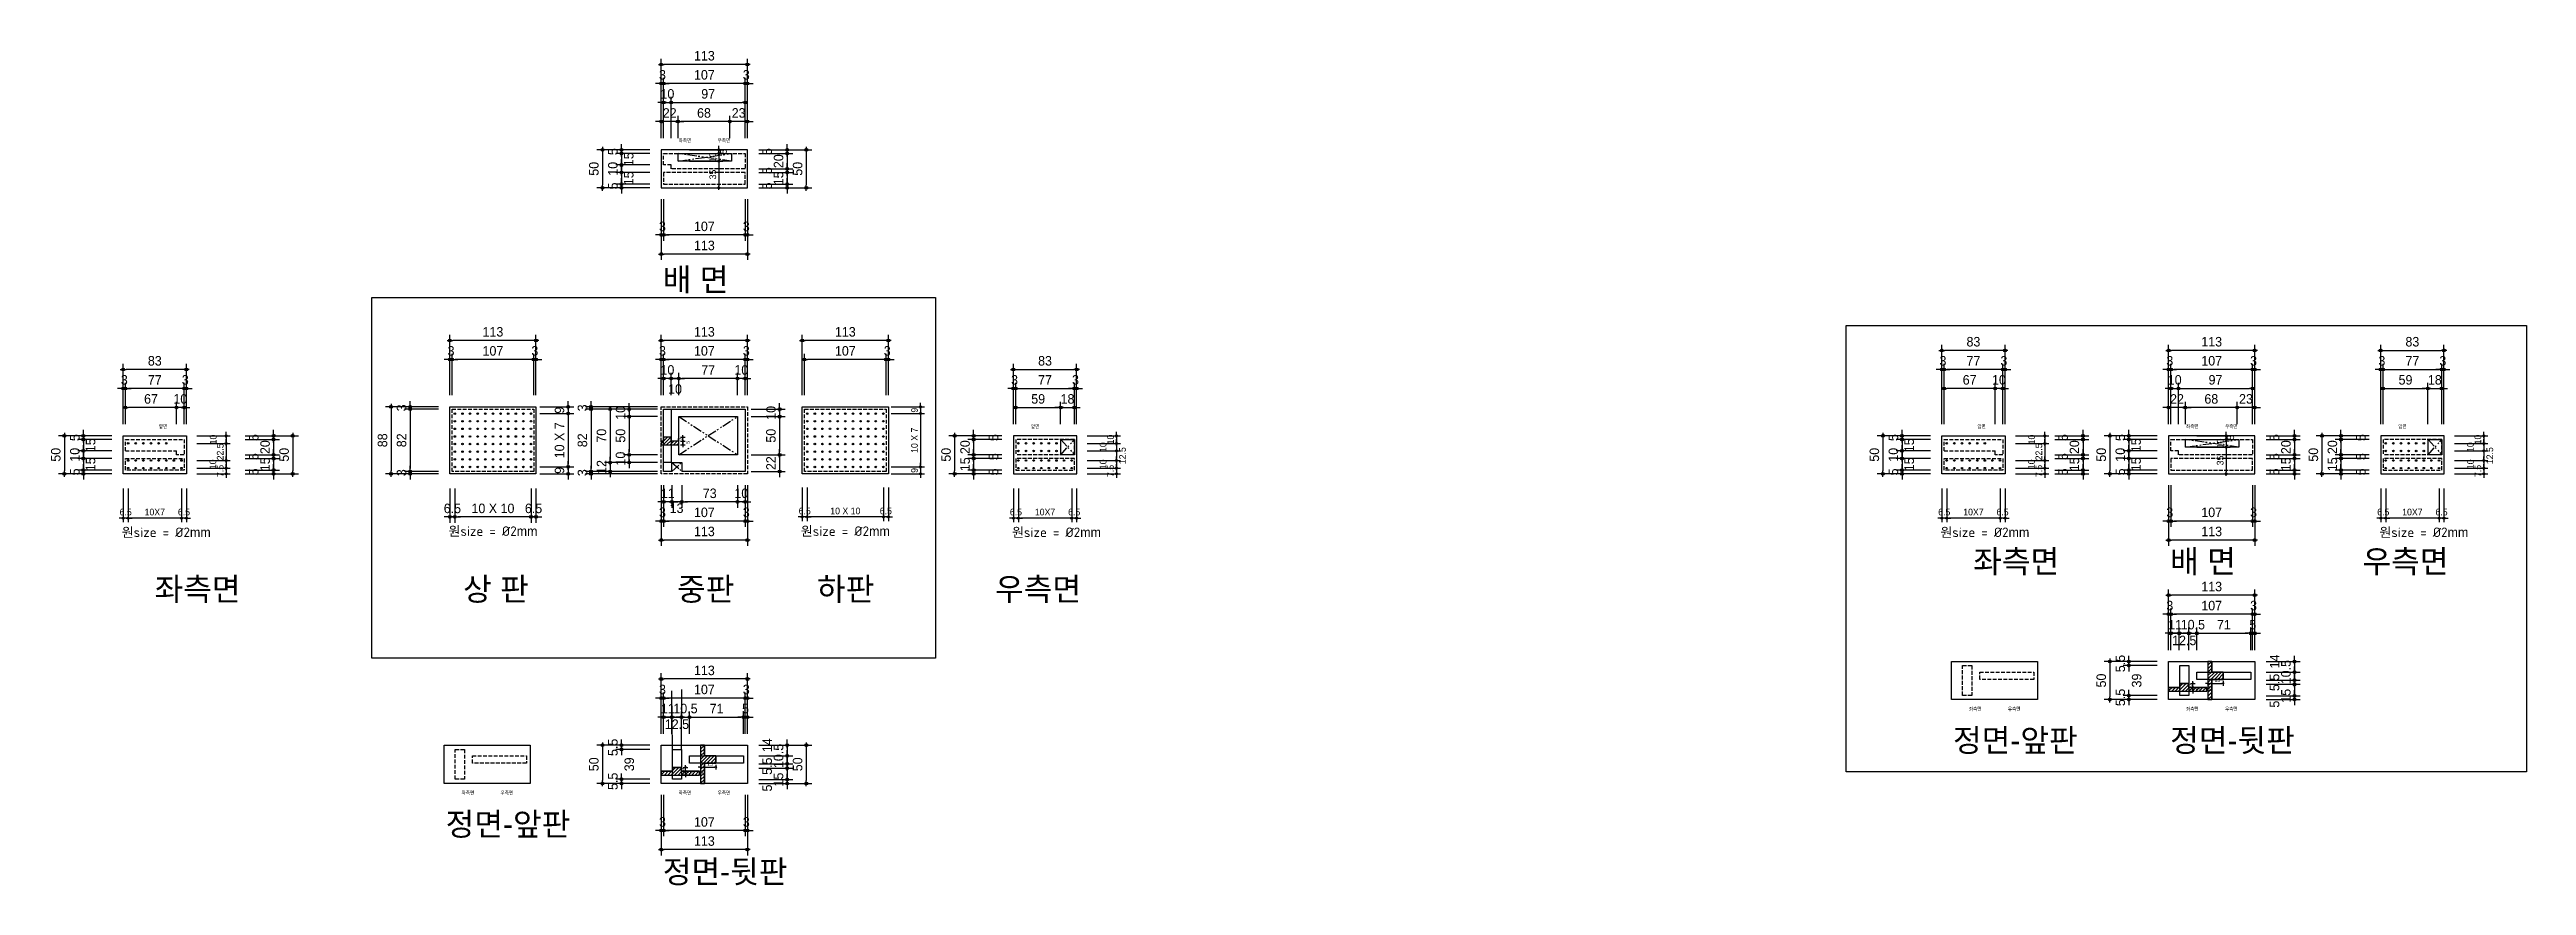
# Model space of a CAD drawing. Header units: millimetres. Extents: x -32584 to -4664, y -30774 to -7942.
# Drawn here: x -7915 to -4664, y -17136 to -16040 of the extents above; entities that cross this region are included whole.
import ezdxf
from ezdxf.enums import TextEntityAlignment as Align

# ---------------------------------------------------------------- set-up
doc = ezdxf.new("R2010")
doc.units = ezdxf.units.MM
for name, pattern in [('ANYANG1', [11.5, 6, -1, 1, -1.5, 1, -1]), ('ER-IJ', [6.5, 5, -0.5, 0.5, -0.5]), ('HID3-ER', [7, 5, -2])]:
    doc.linetypes.add(name, pattern=pattern)
doc.layers.get('Defpoints').update_dxf_attribs({"color": 144})
for name, color, linetype in [('AA-LAND', 5, 'Continuous'), ('AA-WAXM-BRCK', 3, 'Continuous'), ('CONC-ER', 2, 'Continuous'), ('DIM-ER', 221, 'Continuous'), ('ELE-ER', 11, 'Continuous'), ('ELEV-ER', 4, 'Continuous'), ('OPEN-ER', 30, 'ER-IJ'), ('TEXT-ER', 3, 'Continuous'), ('WAL-ER', 3, 'Continuous')]:
    doc.layers.add(name, color=color, linetype=linetype)
doc.styles.add('ER', font='Dotum.ttf')
doc.dimstyles.new('50 SDIM', dxfattribs={"dimscale": 50, "dimtxt": 2.5, "dimasz": 0.75, "dimexe": 1.5, "dimexo": 1, "dimgap": 1, "dimtad": 1, "dimdec": 1, "dimdsep": 46, "dimlunit": 6, "dimtxsty": 'ER', "dimblk": 'DOT-ER', "dimcen": 1, "dimdle": 3.6, "dimclrd": 256, "dimclre": 256, "dimclrt": 220, "dimadec": 0, "dimazin": 0, "dimtfac": 1, "dimtdec": 1, "dimtix": 1, "dimtmove": 2, "dimatfit": 3, "dimldrblk": 'DOT', "dimfxl": 0, "dimtolj": 1, "dimtzin": 0, "dimlwd": -1, "dimlwe": -1, "dimarcsym": 0})

msp = doc.modelspace()

# ---------------------------------------------------------------- texts
at = {"layer": 'DIM-ER', "color": 220, "char_height": 12.5, "attachment_point": 5, "style": 'ER'}
for insert in [(-7761.9, -16673.15), (-7333.09, -16671.65), (-6870.63, -16671.65), (-6593.47, -16673.15), (-5375.03, -16673.15), (-4798.88, -16673.15)]:
    msp.add_mtext('\\A1;원{\\fISOCPEUR|b0|i0|c0|p34;size = %%C2}mm', dxfattribs=dict(at, insert=insert))
at = {"layer": 'TEXT-ER', "color": 3, "linetype": 'Continuous', "style": 'ER', "width": 0.85}
for s, rotation, p in [('좌측면', 0, (-7081.1, -16158.68, 0)), ('우측면', 360, (-7029.93, -16158.68, 0)), ('앞면', 360, (-7766.2, -16533.81, 0)), ('앞면', 0, (-6621.52, -16533.81, 0)), ('앞면', 360, (-5379.33, -16533.81, 0)), ('좌측면', 0, (-5102.73, -16533.81, 0)), ('우측면', 360, (-5051.57, -16533.81, 0)), ('앞면', 0, (-4826.93, -16533.81, 0)), ('좌측면', 360, (-5387.69, -16904.33, 0)), ('우측면', 0, (-5336.53, -16904.33, 0)), ('좌측면', 360, (-5102.73, -16904.33, 0)), ('우측면', 0, (-5051.57, -16904.33, 0)), ('좌측면', 360, (-7366.06, -17014.29, 0)), ('우측면', 0, (-7314.89, -17014.29, 0)), ('좌측면', 360, (-7081.1, -17014.29, 0)), ('우측면', 0, (-7029.93, -17014.29, 0))]:
    msp.add_text(s, height=5, rotation=rotation, dxfattribs=at).set_placement(p, align=Align.MIDDLE_CENTER)
at = {"layer": 'TEXT-ER', "style": 'ER'}
for s, p in [('배 면', (-7110.2, -16341.22)), ('좌측면', (-5390.35, -16710.78)), ('배 면', (-5131.83, -16710.78)), ('우측면', (-4879.47, -16710.78)), ('좌측면', (-7777.22, -16747.22)), ('상 판', (-7372.31, -16747.22)), ('중판', (-7091.49, -16747.22)), ('하판', (-6907.82, -16747.22)), ('우측면', (-6674.07, -16747.22)), ('정면-앞판', (-5416.79, -16945.49)), ('정면-뒷판', (-5131.83, -16945.49)), ('정면-앞판', (-7395.16, -17055.45)), ('정면-뒷판', (-7110.2, -17117.72))]:
    msp.add_text(s, height=30, dxfattribs=at).set_placement(p, align=Align.MIDDLE_LEFT)

# ---------------------------------------------------------------- blocks, each defined once
blk = doc.blocks.new('DOT-ER')
at = {"layer": 'DIM-ER'}
blk.add_line((1, 0), (-1, 0), dxfattribs=at)
at = {"layer": 'DIM-ER', "color": 2}
blk.add_circle((0, 0), 0.5, dxfattribs=at)
blk = doc.blocks.new('*D95')
at = {"layer": 'Defpoints', "color": 0, "transparency": 16777216}
for p in [(-7389.6, -16421.1), (-7389.6, -16498), (-7276.6, -16498)]:
    blk.add_point(p, dxfattribs=at)
at = {"layer": 'DIM-ER', "transparency": 16777216}
for p, q in [((-7389.6, -16493), (-7389.6, -16413.6)), ((-7276.6, -16493), (-7276.6, -16413.6)), ((-7280.3, -16421.1), (-7385.8, -16421.1))]:
    blk.add_line(p, q, dxfattribs=at)
at = {"layer": 'DIM-ER', "transparency": 16777216, "xscale": 3.75, "yscale": 3.75, "zscale": 3.75, "rotation": 180}
blk.add_blockref('DOT-ER', (-7389.6, -16421.1), dxfattribs=at)
at = {"layer": 'DIM-ER', "transparency": 16777216, "xscale": 3.75, "yscale": 3.75, "zscale": 3.75}
blk.add_blockref('DOT-ER', (-7276.6, -16421.1), dxfattribs=at)
at = {"layer": 'DIM-ER', "color": 220, "transparency": 16777216, "insert": (-7333.1, -16409.8), "char_height": 12.5, "attachment_point": 5, "style": 'ER'}
blk.add_mtext('\\A1;113', dxfattribs=at)
blk = doc.blocks.new('_Dot')
at = {"color": 0, "linetype": 'ByBlock', "lineweight": -2}
blk.add_line((-0.5, 0), (-1, 0), dxfattribs=at)
at = {"color": 0, "linetype": 'ByBlock', "const_width": 0.5}
blk.add_lwpolyline([(-0.25, 0, 1), (0.25, 0, 1)], format="xyb", close=True, dxfattribs=at)
blk = doc.blocks.new('*D99')
at = {"layer": 'Defpoints', "color": 0, "transparency": 16777216}
for p in [(-7399.6, -16508), (-7466.8, -16596), (-7399.6, -16596)]:
    blk.add_point(p, dxfattribs=at)
at = {"layer": 'DIM-ER', "transparency": 16777216}
for p, q in [((-7404.6, -16508), (-7474.3, -16508)), ((-7466.8, -16511.7), (-7466.8, -16592.2)), ((-7404.6, -16596), (-7474.3, -16596))]:
    blk.add_line(p, q, dxfattribs=at)
at = {"layer": 'DIM-ER', "transparency": 16777216, "xscale": 3.75, "yscale": 3.75, "zscale": 3.75}
for p, rotation in [((-7466.8, -16508), 90), ((-7466.8, -16596), 270)]:
    blk.add_blockref('DOT-ER', p, dxfattribs=dict(at, rotation=rotation))
at = {"layer": 'DIM-ER', "color": 220, "transparency": 16777216, "insert": (-7478, -16552), "char_height": 12.5, "attachment_point": 5, "rotation": 90, "style": 'ER'}
blk.add_mtext('\\A1;88', dxfattribs=at)
blk = doc.blocks.new('*D102')
at = {"layer": 'Defpoints', "color": 0, "transparency": 16777216}
for p in [(-7441.8, -16596), (-7399.6, -16593), (-7399.6, -16596)]:
    blk.add_point(p, dxfattribs=at)
at = {"layer": 'DIM-ER', "transparency": 16777216}
for p, q in [((-7404.6, -16593), (-7449.3, -16593)), ((-7404.6, -16596), (-7449.3, -16596)), ((-7441.8, -16589.2), (-7441.8, -16585.5)), ((-7441.8, -16593), (-7441.8, -16596)), ((-7441.8, -16599.7), (-7441.8, -16603.5))]:
    blk.add_line(p, q, dxfattribs=at)
at = {"layer": 'DIM-ER', "transparency": 16777216, "xscale": 3.75, "yscale": 3.75, "zscale": 3.75}
for p, rotation in [((-7441.8, -16593), 270), ((-7441.8, -16596), 90)]:
    blk.add_blockref('DOT-ER', p, dxfattribs=dict(at, rotation=rotation))
at = {"layer": 'DIM-ER', "color": 220, "transparency": 16777216, "insert": (-7453, -16594.5), "char_height": 12.5, "attachment_point": 5, "rotation": 90, "style": 'ER'}
blk.add_mtext('\\A1;3', dxfattribs=at)
blk = doc.blocks.new('*D103')
at = {"layer": 'Defpoints', "color": 0, "transparency": 16777216}
for p in [(-7441.8, -16511), (-7399.6, -16508), (-7399.6, -16511)]:
    blk.add_point(p, dxfattribs=at)
at = {"layer": 'DIM-ER', "transparency": 16777216}
for p, q in [((-7404.6, -16508), (-7449.3, -16508)), ((-7404.6, -16511), (-7449.3, -16511)), ((-7441.8, -16504.2), (-7441.8, -16500.5)), ((-7441.8, -16508), (-7441.8, -16511)), ((-7441.8, -16514.7), (-7441.8, -16518.5))]:
    blk.add_line(p, q, dxfattribs=at)
at = {"layer": 'DIM-ER', "transparency": 16777216, "xscale": 3.75, "yscale": 3.75, "zscale": 3.75}
for p, rotation in [((-7441.8, -16508), 270), ((-7441.8, -16511), 90)]:
    blk.add_blockref('DOT-ER', p, dxfattribs=dict(at, rotation=rotation))
at = {"layer": 'DIM-ER', "color": 220, "transparency": 16777216, "insert": (-7453, -16509.5), "char_height": 12.5, "attachment_point": 5, "rotation": 90, "style": 'ER'}
blk.add_mtext('\\A1;3', dxfattribs=at)
blk = doc.blocks.new('*D104')
at = {"layer": 'Defpoints', "color": 0, "transparency": 16777216}
for p in [(-7399.6, -16511), (-7441.8, -16593), (-7399.6, -16593)]:
    blk.add_point(p, dxfattribs=at)
at = {"layer": 'DIM-ER', "transparency": 16777216}
for p, q in [((-7404.6, -16511), (-7449.3, -16511)), ((-7441.8, -16514.7), (-7441.8, -16589.2)), ((-7404.6, -16593), (-7449.3, -16593))]:
    blk.add_line(p, q, dxfattribs=at)
at = {"layer": 'DIM-ER', "transparency": 16777216, "xscale": 3.75, "yscale": 3.75, "zscale": 3.75}
for p, rotation in [((-7441.8, -16511), 90), ((-7441.8, -16593), 270)]:
    blk.add_blockref('DOT-ER', p, dxfattribs=dict(at, rotation=rotation))
at = {"layer": 'DIM-ER', "color": 220, "transparency": 16777216, "insert": (-7453, -16552), "char_height": 12.5, "attachment_point": 5, "rotation": 90, "style": 'ER'}
blk.add_mtext('\\A1;82', dxfattribs=at)
blk = doc.blocks.new('*D105')
at = {"layer": 'Defpoints', "color": 0, "transparency": 16777216}
for p in [(-7389.6, -16446.1), (-7389.6, -16498), (-7386.6, -16498)]:
    blk.add_point(p, dxfattribs=at)
at = {"layer": 'DIM-ER', "transparency": 16777216}
for p, q in [((-7393.3, -16446.1), (-7397.1, -16446.1)), ((-7389.6, -16493), (-7389.6, -16438.6)), ((-7386.6, -16446.1), (-7389.6, -16446.1)), ((-7386.6, -16493), (-7386.6, -16438.6)), ((-7382.8, -16446.1), (-7379.1, -16446.1))]:
    blk.add_line(p, q, dxfattribs=at)
at = {"layer": 'DIM-ER', "transparency": 16777216, "xscale": 3.75, "yscale": 3.75, "zscale": 3.75}
blk.add_blockref('DOT-ER', (-7389.6, -16446.1), dxfattribs=at)
at = {"layer": 'DIM-ER', "transparency": 16777216, "xscale": 3.75, "yscale": 3.75, "zscale": 3.75, "rotation": 180}
blk.add_blockref('DOT-ER', (-7386.6, -16446.1), dxfattribs=at)
at = {"layer": 'DIM-ER', "color": 220, "transparency": 16777216, "insert": (-7388.1, -16434.8), "char_height": 12.5, "attachment_point": 5, "style": 'ER'}
blk.add_mtext('\\A1;3', dxfattribs=at)
blk = doc.blocks.new('*D106')
at = {"layer": 'Defpoints', "color": 0, "transparency": 16777216}
for p in [(-7279.6, -16446.1), (-7279.6, -16498), (-7276.6, -16498)]:
    blk.add_point(p, dxfattribs=at)
at = {"layer": 'DIM-ER', "transparency": 16777216}
for p, q in [((-7283.3, -16446.1), (-7287.1, -16446.1)), ((-7279.6, -16493), (-7279.6, -16438.6)), ((-7276.6, -16446.1), (-7279.6, -16446.1)), ((-7276.6, -16493), (-7276.6, -16438.6)), ((-7272.8, -16446.1), (-7269.1, -16446.1))]:
    blk.add_line(p, q, dxfattribs=at)
at = {"layer": 'DIM-ER', "transparency": 16777216, "xscale": 3.75, "yscale": 3.75, "zscale": 3.75}
blk.add_blockref('DOT-ER', (-7279.6, -16446.1), dxfattribs=at)
at = {"layer": 'DIM-ER', "transparency": 16777216, "xscale": 3.75, "yscale": 3.75, "zscale": 3.75, "rotation": 180}
blk.add_blockref('DOT-ER', (-7276.6, -16446.1), dxfattribs=at)
at = {"layer": 'DIM-ER', "color": 220, "transparency": 16777216, "insert": (-7278.1, -16434.8), "char_height": 12.5, "attachment_point": 5, "style": 'ER'}
blk.add_mtext('\\A1;3', dxfattribs=at)
blk = doc.blocks.new('*D107')
at = {"layer": 'Defpoints', "color": 0, "transparency": 16777216}
for p in [(-7386.6, -16446.1), (-7386.6, -16498), (-7279.6, -16498)]:
    blk.add_point(p, dxfattribs=at)
at = {"layer": 'DIM-ER', "transparency": 16777216}
for p, q in [((-7386.6, -16493), (-7386.6, -16438.6)), ((-7283.3, -16446.1), (-7382.8, -16446.1)), ((-7279.6, -16493), (-7279.6, -16438.6))]:
    blk.add_line(p, q, dxfattribs=at)
at = {"layer": 'DIM-ER', "transparency": 16777216, "xscale": 3.75, "yscale": 3.75, "zscale": 3.75, "rotation": 180}
blk.add_blockref('DOT-ER', (-7386.6, -16446.1), dxfattribs=at)
at = {"layer": 'DIM-ER', "transparency": 16777216, "xscale": 3.75, "yscale": 3.75, "zscale": 3.75}
blk.add_blockref('DOT-ER', (-7279.6, -16446.1), dxfattribs=at)
at = {"layer": 'DIM-ER', "color": 220, "transparency": 16777216, "insert": (-7333.1, -16434.8), "char_height": 12.5, "attachment_point": 5, "style": 'ER'}
blk.add_mtext('\\A1;107', dxfattribs=at)
blk = doc.blocks.new('*D112')
at = {"layer": 'Defpoints', "color": 0, "transparency": 16777216}
for p in [(-7109.1, -16471.1), (-7109.1, -16498), (-7099.1, -16498)]:
    blk.add_point(p, dxfattribs=at)
at = {"layer": 'DIM-ER', "transparency": 16777216}
for p, q in [((-7112.9, -16471.1), (-7116.6, -16471.1)), ((-7109.1, -16493), (-7109.1, -16463.6)), ((-7099.1, -16471.1), (-7109.1, -16471.1)), ((-7099.1, -16493), (-7099.1, -16463.6)), ((-7095.4, -16471.1), (-7091.6, -16471.1))]:
    blk.add_line(p, q, dxfattribs=at)
at = {"layer": 'DIM-ER', "transparency": 16777216, "xscale": 3.75, "yscale": 3.75, "zscale": 3.75}
blk.add_blockref('DOT-ER', (-7109.1, -16471.1), dxfattribs=at)
at = {"layer": 'DIM-ER', "transparency": 16777216, "xscale": 3.75, "yscale": 3.75, "zscale": 3.75, "rotation": 180}
blk.add_blockref('DOT-ER', (-7099.1, -16471.1), dxfattribs=at)
at = {"layer": 'DIM-ER', "color": 220, "transparency": 16777216, "insert": (-7104.1, -16459.8), "char_height": 12.5, "attachment_point": 5, "style": 'ER'}
blk.add_mtext('\\A1;10', dxfattribs=at)
blk = doc.blocks.new('*D113')
at = {"layer": 'Defpoints', "color": 0, "transparency": 16777216}
for p in [(-7099.1, -16471.1), (-7099.1, -16498), (-7089.1, -16498)]:
    blk.add_point(p, dxfattribs=at)
at = {"layer": 'DIM-ER', "transparency": 16777216}
for p, q in [((-7102.9, -16471.1), (-7106.6, -16471.1)), ((-7099.1, -16493), (-7099.1, -16463.6)), ((-7089.1, -16471.1), (-7099.1, -16471.1)), ((-7089.1, -16493), (-7089.1, -16463.6)), ((-7085.4, -16471.1), (-7081.6, -16471.1))]:
    blk.add_line(p, q, dxfattribs=at)
at = {"layer": 'DIM-ER', "transparency": 16777216, "xscale": 3.75, "yscale": 3.75, "zscale": 3.75}
blk.add_blockref('DOT-ER', (-7099.1, -16471.1), dxfattribs=at)
at = {"layer": 'DIM-ER', "transparency": 16777216, "xscale": 3.75, "yscale": 3.75, "zscale": 3.75, "rotation": 180}
blk.add_blockref('DOT-ER', (-7089.1, -16471.1), dxfattribs=at)
at = {"layer": 'DIM-ER', "color": 220, "transparency": 16777216, "insert": (-7094.1, -16484.8), "char_height": 12.5, "attachment_point": 5, "style": 'ER'}
blk.add_mtext('\\A1;10', dxfattribs=at)
blk = doc.blocks.new('*D114')
at = {"layer": 'Defpoints', "color": 0, "transparency": 16777216}
for p in [(-7089.1, -16471.1), (-7089.1, -16498), (-7012.1, -16498)]:
    blk.add_point(p, dxfattribs=at)
at = {"layer": 'DIM-ER', "transparency": 16777216}
for p, q in [((-7089.1, -16493), (-7089.1, -16463.6)), ((-7015.9, -16471.1), (-7085.4, -16471.1)), ((-7012.1, -16493), (-7012.1, -16463.6))]:
    blk.add_line(p, q, dxfattribs=at)
at = {"layer": 'DIM-ER', "transparency": 16777216, "xscale": 3.75, "yscale": 3.75, "zscale": 3.75, "rotation": 180}
blk.add_blockref('DOT-ER', (-7089.1, -16471.1), dxfattribs=at)
at = {"layer": 'DIM-ER', "transparency": 16777216, "xscale": 3.75, "yscale": 3.75, "zscale": 3.75}
blk.add_blockref('DOT-ER', (-7012.1, -16471.1), dxfattribs=at)
at = {"layer": 'DIM-ER', "color": 220, "transparency": 16777216, "insert": (-7050.6, -16459.8), "char_height": 12.5, "attachment_point": 5, "style": 'ER'}
blk.add_mtext('\\A1;77', dxfattribs=at)
blk = doc.blocks.new('*D115')
at = {"layer": 'Defpoints', "color": 0, "transparency": 16777216}
for p in [(-7012.1, -16471.1), (-7012.1, -16498), (-7002.1, -16498)]:
    blk.add_point(p, dxfattribs=at)
at = {"layer": 'DIM-ER', "transparency": 16777216}
for p, q in [((-7015.9, -16471.1), (-7019.6, -16471.1)), ((-7012.1, -16493), (-7012.1, -16463.6)), ((-7002.1, -16471.1), (-7012.1, -16471.1)), ((-7002.1, -16493), (-7002.1, -16463.6)), ((-6998.4, -16471.1), (-6994.6, -16471.1))]:
    blk.add_line(p, q, dxfattribs=at)
at = {"layer": 'DIM-ER', "transparency": 16777216, "xscale": 3.75, "yscale": 3.75, "zscale": 3.75}
blk.add_blockref('DOT-ER', (-7012.1, -16471.1), dxfattribs=at)
at = {"layer": 'DIM-ER', "transparency": 16777216, "xscale": 3.75, "yscale": 3.75, "zscale": 3.75, "rotation": 180}
blk.add_blockref('DOT-ER', (-7002.1, -16471.1), dxfattribs=at)
at = {"layer": 'DIM-ER', "color": 220, "transparency": 16777216, "insert": (-7007.1, -16459.8), "char_height": 12.5, "attachment_point": 5, "style": 'ER'}
blk.add_mtext('\\A1;10', dxfattribs=at)
blk = doc.blocks.new('*D121')
at = {"layer": 'Defpoints', "color": 0, "transparency": 16777216}
for p in [(-7204.3, -16596), (-7112.1, -16593), (-7112.1, -16596)]:
    blk.add_point(p, dxfattribs=at)
at = {"layer": 'DIM-ER', "transparency": 16777216}
for p, q in [((-7117.1, -16593), (-7211.8, -16593)), ((-7117.1, -16596), (-7211.8, -16596)), ((-7204.3, -16589.2), (-7204.3, -16585.5)), ((-7204.3, -16593), (-7204.3, -16596)), ((-7204.3, -16599.7), (-7204.3, -16603.5))]:
    blk.add_line(p, q, dxfattribs=at)
at = {"layer": 'DIM-ER', "transparency": 16777216, "xscale": 3.75, "yscale": 3.75, "zscale": 3.75}
for p, rotation in [((-7204.3, -16593), 270), ((-7204.3, -16596), 90)]:
    blk.add_blockref('DOT-ER', p, dxfattribs=dict(at, rotation=rotation))
at = {"layer": 'DIM-ER', "color": 220, "transparency": 16777216, "insert": (-7215.6, -16594.5), "char_height": 12.5, "attachment_point": 5, "rotation": 90, "style": 'ER'}
blk.add_mtext('\\A1;3', dxfattribs=at)
blk = doc.blocks.new('*D122')
at = {"layer": 'Defpoints', "color": 0, "transparency": 16777216}
for p in [(-7204.3, -16511), (-7112.1, -16508), (-7112.1, -16511)]:
    blk.add_point(p, dxfattribs=at)
at = {"layer": 'DIM-ER', "transparency": 16777216}
for p, q in [((-7117.1, -16508), (-7211.8, -16508)), ((-7117.1, -16511), (-7211.8, -16511)), ((-7204.3, -16504.2), (-7204.3, -16500.5)), ((-7204.3, -16508), (-7204.3, -16511)), ((-7204.3, -16514.7), (-7204.3, -16518.5))]:
    blk.add_line(p, q, dxfattribs=at)
at = {"layer": 'DIM-ER', "transparency": 16777216, "xscale": 3.75, "yscale": 3.75, "zscale": 3.75}
for p, rotation in [((-7204.3, -16508), 270), ((-7204.3, -16511), 90)]:
    blk.add_blockref('DOT-ER', p, dxfattribs=dict(at, rotation=rotation))
at = {"layer": 'DIM-ER', "color": 220, "transparency": 16777216, "insert": (-7215.6, -16509.5), "char_height": 12.5, "attachment_point": 5, "rotation": 90, "style": 'ER'}
blk.add_mtext('\\A1;3', dxfattribs=at)
blk = doc.blocks.new('*D123')
at = {"layer": 'Defpoints', "color": 0, "transparency": 16777216}
for p in [(-7112.1, -16511), (-7204.3, -16593), (-7112.1, -16593)]:
    blk.add_point(p, dxfattribs=at)
at = {"layer": 'DIM-ER', "transparency": 16777216}
for p, q in [((-7117.1, -16511), (-7211.8, -16511)), ((-7204.3, -16514.7), (-7204.3, -16589.2)), ((-7117.1, -16593), (-7211.8, -16593))]:
    blk.add_line(p, q, dxfattribs=at)
at = {"layer": 'DIM-ER', "transparency": 16777216, "xscale": 3.75, "yscale": 3.75, "zscale": 3.75}
for p, rotation in [((-7204.3, -16511), 90), ((-7204.3, -16593), 270)]:
    blk.add_blockref('DOT-ER', p, dxfattribs=dict(at, rotation=rotation))
at = {"layer": 'DIM-ER', "color": 220, "transparency": 16777216, "insert": (-7215.6, -16552), "char_height": 12.5, "attachment_point": 5, "rotation": 90, "style": 'ER'}
blk.add_mtext('\\A1;82', dxfattribs=at)
blk = doc.blocks.new('*D124')
at = {"layer": 'Defpoints', "color": 0, "transparency": 16777216}
for p in [(-7112.1, -16421.1), (-7112.1, -16498), (-6999.1, -16498)]:
    blk.add_point(p, dxfattribs=at)
at = {"layer": 'DIM-ER', "transparency": 16777216}
for p, q in [((-7112.1, -16493), (-7112.1, -16413.6)), ((-6999.1, -16493), (-6999.1, -16413.6)), ((-7002.9, -16421.1), (-7108.4, -16421.1))]:
    blk.add_line(p, q, dxfattribs=at)
at = {"layer": 'DIM-ER', "transparency": 16777216, "xscale": 3.75, "yscale": 3.75, "zscale": 3.75, "rotation": 180}
blk.add_blockref('DOT-ER', (-7112.1, -16421.1), dxfattribs=at)
at = {"layer": 'DIM-ER', "transparency": 16777216, "xscale": 3.75, "yscale": 3.75, "zscale": 3.75}
blk.add_blockref('DOT-ER', (-6999.1, -16421.1), dxfattribs=at)
at = {"layer": 'DIM-ER', "color": 220, "transparency": 16777216, "insert": (-7055.6, -16409.8), "char_height": 12.5, "attachment_point": 5, "style": 'ER'}
blk.add_mtext('\\A1;113', dxfattribs=at)
blk = doc.blocks.new('*D125')
at = {"layer": 'Defpoints', "color": 0, "transparency": 16777216}
for p in [(-7112.1, -16446.1), (-7112.1, -16498), (-7109.1, -16498)]:
    blk.add_point(p, dxfattribs=at)
at = {"layer": 'DIM-ER', "transparency": 16777216}
for p, q in [((-7115.9, -16446.1), (-7119.6, -16446.1)), ((-7112.1, -16493), (-7112.1, -16438.6)), ((-7109.1, -16446.1), (-7112.1, -16446.1)), ((-7109.1, -16493), (-7109.1, -16438.6)), ((-7105.4, -16446.1), (-7101.6, -16446.1))]:
    blk.add_line(p, q, dxfattribs=at)
at = {"layer": 'DIM-ER', "transparency": 16777216, "xscale": 3.75, "yscale": 3.75, "zscale": 3.75}
blk.add_blockref('DOT-ER', (-7112.1, -16446.1), dxfattribs=at)
at = {"layer": 'DIM-ER', "transparency": 16777216, "xscale": 3.75, "yscale": 3.75, "zscale": 3.75, "rotation": 180}
blk.add_blockref('DOT-ER', (-7109.1, -16446.1), dxfattribs=at)
at = {"layer": 'DIM-ER', "color": 220, "transparency": 16777216, "insert": (-7110.6, -16434.8), "char_height": 12.5, "attachment_point": 5, "style": 'ER'}
blk.add_mtext('\\A1;3', dxfattribs=at)
blk = doc.blocks.new('*D126')
at = {"layer": 'Defpoints', "color": 0, "transparency": 16777216}
for p in [(-7002.1, -16446.1), (-7002.1, -16498), (-6999.1, -16498)]:
    blk.add_point(p, dxfattribs=at)
at = {"layer": 'DIM-ER', "transparency": 16777216}
for p, q in [((-7005.9, -16446.1), (-7009.6, -16446.1)), ((-7002.1, -16493), (-7002.1, -16438.6)), ((-6999.1, -16446.1), (-7002.1, -16446.1)), ((-6999.1, -16493), (-6999.1, -16438.6)), ((-6995.4, -16446.1), (-6991.6, -16446.1))]:
    blk.add_line(p, q, dxfattribs=at)
at = {"layer": 'DIM-ER', "transparency": 16777216, "xscale": 3.75, "yscale": 3.75, "zscale": 3.75}
blk.add_blockref('DOT-ER', (-7002.1, -16446.1), dxfattribs=at)
at = {"layer": 'DIM-ER', "transparency": 16777216, "xscale": 3.75, "yscale": 3.75, "zscale": 3.75, "rotation": 180}
blk.add_blockref('DOT-ER', (-6999.1, -16446.1), dxfattribs=at)
at = {"layer": 'DIM-ER', "color": 220, "transparency": 16777216, "insert": (-7000.6, -16434.8), "char_height": 12.5, "attachment_point": 5, "style": 'ER'}
blk.add_mtext('\\A1;3', dxfattribs=at)
blk = doc.blocks.new('*D127')
at = {"layer": 'Defpoints', "color": 0, "transparency": 16777216}
for p in [(-7109.1, -16446.1), (-7109.1, -16498), (-7002.1, -16498)]:
    blk.add_point(p, dxfattribs=at)
at = {"layer": 'DIM-ER', "transparency": 16777216}
for p, q in [((-7109.1, -16493), (-7109.1, -16438.6)), ((-7005.9, -16446.1), (-7105.4, -16446.1)), ((-7002.1, -16493), (-7002.1, -16438.6))]:
    blk.add_line(p, q, dxfattribs=at)
at = {"layer": 'DIM-ER', "transparency": 16777216, "xscale": 3.75, "yscale": 3.75, "zscale": 3.75, "rotation": 180}
blk.add_blockref('DOT-ER', (-7109.1, -16446.1), dxfattribs=at)
at = {"layer": 'DIM-ER', "transparency": 16777216, "xscale": 3.75, "yscale": 3.75, "zscale": 3.75}
blk.add_blockref('DOT-ER', (-7002.1, -16446.1), dxfattribs=at)
at = {"layer": 'DIM-ER', "color": 220, "transparency": 16777216, "insert": (-7055.6, -16434.8), "char_height": 12.5, "attachment_point": 5, "style": 'ER'}
blk.add_mtext('\\A1;107', dxfattribs=at)
blk = doc.blocks.new('*D128')
at = {"layer": 'Defpoints', "color": 0, "transparency": 16777216}
for p in [(-6927.1, -16421.1), (-6927.1, -16498), (-6814.1, -16498)]:
    blk.add_point(p, dxfattribs=at)
at = {"layer": 'DIM-ER', "transparency": 16777216}
for p, q in [((-6927.1, -16493), (-6927.1, -16413.6)), ((-6814.1, -16493), (-6814.1, -16413.6)), ((-6817.9, -16421.1), (-6923.4, -16421.1))]:
    blk.add_line(p, q, dxfattribs=at)
at = {"layer": 'DIM-ER', "transparency": 16777216, "xscale": 3.75, "yscale": 3.75, "zscale": 3.75, "rotation": 180}
blk.add_blockref('DOT-ER', (-6927.1, -16421.1), dxfattribs=at)
at = {"layer": 'DIM-ER', "transparency": 16777216, "xscale": 3.75, "yscale": 3.75, "zscale": 3.75}
blk.add_blockref('DOT-ER', (-6814.1, -16421.1), dxfattribs=at)
at = {"layer": 'DIM-ER', "color": 220, "transparency": 16777216, "insert": (-6870.6, -16409.8), "char_height": 12.5, "attachment_point": 5, "style": 'ER'}
blk.add_mtext('\\A1;113', dxfattribs=at)
blk = doc.blocks.new('*D129')
at = {"layer": 'Defpoints', "color": 0, "transparency": 16777216}
for p in [(-6817.1, -16446.1), (-6817.1, -16498), (-6814.1, -16498)]:
    blk.add_point(p, dxfattribs=at)
at = {"layer": 'DIM-ER', "transparency": 16777216}
for p, q in [((-6820.9, -16446.1), (-6824.6, -16446.1)), ((-6817.1, -16493), (-6817.1, -16438.6)), ((-6814.1, -16446.1), (-6817.1, -16446.1)), ((-6814.1, -16493), (-6814.1, -16438.6)), ((-6810.4, -16446.1), (-6806.6, -16446.1))]:
    blk.add_line(p, q, dxfattribs=at)
at = {"layer": 'DIM-ER', "transparency": 16777216, "xscale": 3.75, "yscale": 3.75, "zscale": 3.75}
blk.add_blockref('DOT-ER', (-6817.1, -16446.1), dxfattribs=at)
at = {"layer": 'DIM-ER', "transparency": 16777216, "xscale": 3.75, "yscale": 3.75, "zscale": 3.75, "rotation": 180}
blk.add_blockref('DOT-ER', (-6814.1, -16446.1), dxfattribs=at)
at = {"layer": 'DIM-ER', "color": 220, "transparency": 16777216, "insert": (-6815.6, -16434.8), "char_height": 12.5, "attachment_point": 5, "style": 'ER'}
blk.add_mtext('\\A1;3', dxfattribs=at)
blk = doc.blocks.new('*D130')
at = {"layer": 'Defpoints', "color": 0, "transparency": 16777216}
for p in [(-6924.1, -16446.1), (-6924.1, -16498), (-6817.1, -16498)]:
    blk.add_point(p, dxfattribs=at)
at = {"layer": 'DIM-ER', "transparency": 16777216}
for p, q in [((-6924.1, -16493), (-6924.1, -16438.6)), ((-6820.9, -16446.1), (-6920.4, -16446.1)), ((-6817.1, -16493), (-6817.1, -16438.6))]:
    blk.add_line(p, q, dxfattribs=at)
at = {"layer": 'DIM-ER', "transparency": 16777216, "xscale": 3.75, "yscale": 3.75, "zscale": 3.75, "rotation": 180}
blk.add_blockref('DOT-ER', (-6924.1, -16446.1), dxfattribs=at)
at = {"layer": 'DIM-ER', "transparency": 16777216, "xscale": 3.75, "yscale": 3.75, "zscale": 3.75}
blk.add_blockref('DOT-ER', (-6817.1, -16446.1), dxfattribs=at)
at = {"layer": 'DIM-ER', "color": 220, "transparency": 16777216, "insert": (-6870.6, -16434.8), "char_height": 12.5, "attachment_point": 5, "style": 'ER'}
blk.add_mtext('\\A1;107', dxfattribs=at)
blk = doc.blocks.new('*D135')
at = {"layer": 'Defpoints', "color": 0, "transparency": 16777216}
for p in [(-7109.1, -16606), (-7098.1, -16606), (-7109.1, -16632.9)]:
    blk.add_point(p, dxfattribs=at)
at = {"layer": 'DIM-ER', "transparency": 16777216}
for p, q in [((-7109.1, -16611), (-7109.1, -16640.4)), ((-7098.1, -16611), (-7098.1, -16640.4)), ((-7112.9, -16632.9), (-7116.6, -16632.9)), ((-7098.1, -16632.9), (-7109.1, -16632.9)), ((-7094.4, -16632.9), (-7090.6, -16632.9))]:
    blk.add_line(p, q, dxfattribs=at)
at = {"layer": 'DIM-ER', "transparency": 16777216, "xscale": 3.75, "yscale": 3.75, "zscale": 3.75}
blk.add_blockref('DOT-ER', (-7109.1, -16632.9), dxfattribs=at)
at = {"layer": 'DIM-ER', "transparency": 16777216, "xscale": 3.75, "yscale": 3.75, "zscale": 3.75, "rotation": 180}
blk.add_blockref('DOT-ER', (-7098.1, -16632.9), dxfattribs=at)
at = {"layer": 'DIM-ER', "color": 220, "transparency": 16777216, "insert": (-7103.6, -16621.6), "char_height": 12.5, "attachment_point": 5, "style": 'ER'}
blk.add_mtext('\\A1;11', dxfattribs=at)
blk = doc.blocks.new('*D136')
at = {"layer": 'Defpoints', "color": 0, "transparency": 16777216}
for p in [(-7098.1, -16606), (-7085.1, -16606), (-7098.1, -16632.9)]:
    blk.add_point(p, dxfattribs=at)
at = {"layer": 'DIM-ER', "transparency": 16777216}
for p, q in [((-7098.1, -16611), (-7098.1, -16640.4)), ((-7085.1, -16611), (-7085.1, -16640.4)), ((-7101.9, -16632.9), (-7105.6, -16632.9)), ((-7085.1, -16632.9), (-7098.1, -16632.9)), ((-7081.4, -16632.9), (-7077.6, -16632.9))]:
    blk.add_line(p, q, dxfattribs=at)
at = {"layer": 'DIM-ER', "transparency": 16777216, "xscale": 3.75, "yscale": 3.75, "zscale": 3.75}
blk.add_blockref('DOT-ER', (-7098.1, -16632.9), dxfattribs=at)
at = {"layer": 'DIM-ER', "transparency": 16777216, "xscale": 3.75, "yscale": 3.75, "zscale": 3.75, "rotation": 180}
blk.add_blockref('DOT-ER', (-7085.1, -16632.9), dxfattribs=at)
at = {"layer": 'DIM-ER', "color": 220, "transparency": 16777216, "insert": (-7092.1, -16641.2), "char_height": 12.5, "attachment_point": 5, "style": 'ER'}
blk.add_mtext('\\A1;13', dxfattribs=at)
blk = doc.blocks.new('*D137')
at = {"layer": 'Defpoints', "color": 0, "transparency": 16777216}
for p in [(-7085.1, -16606), (-7012.1, -16606), (-7085.1, -16632.9)]:
    blk.add_point(p, dxfattribs=at)
at = {"layer": 'DIM-ER', "transparency": 16777216}
for p, q in [((-7085.1, -16611), (-7085.1, -16640.4)), ((-7012.1, -16611), (-7012.1, -16640.4)), ((-7015.9, -16632.9), (-7081.4, -16632.9))]:
    blk.add_line(p, q, dxfattribs=at)
at = {"layer": 'DIM-ER', "transparency": 16777216, "xscale": 3.75, "yscale": 3.75, "zscale": 3.75, "rotation": 180}
blk.add_blockref('DOT-ER', (-7085.1, -16632.9), dxfattribs=at)
at = {"layer": 'DIM-ER', "transparency": 16777216, "xscale": 3.75, "yscale": 3.75, "zscale": 3.75}
blk.add_blockref('DOT-ER', (-7012.1, -16632.9), dxfattribs=at)
at = {"layer": 'DIM-ER', "color": 220, "transparency": 16777216, "insert": (-7048.6, -16621.6), "char_height": 12.5, "attachment_point": 5, "style": 'ER'}
blk.add_mtext('\\A1;73', dxfattribs=at)
blk = doc.blocks.new('*D138')
at = {"layer": 'Defpoints', "color": 0, "transparency": 16777216}
for p in [(-7012.1, -16606), (-7002.1, -16606), (-7012.1, -16632.9)]:
    blk.add_point(p, dxfattribs=at)
at = {"layer": 'DIM-ER', "transparency": 16777216}
for p, q in [((-7012.1, -16611), (-7012.1, -16640.4)), ((-7002.1, -16611), (-7002.1, -16640.4)), ((-7015.9, -16632.9), (-7019.6, -16632.9)), ((-7002.1, -16632.9), (-7012.1, -16632.9)), ((-6998.4, -16632.9), (-6994.6, -16632.9))]:
    blk.add_line(p, q, dxfattribs=at)
at = {"layer": 'DIM-ER', "transparency": 16777216, "xscale": 3.75, "yscale": 3.75, "zscale": 3.75}
blk.add_blockref('DOT-ER', (-7012.1, -16632.9), dxfattribs=at)
at = {"layer": 'DIM-ER', "transparency": 16777216, "xscale": 3.75, "yscale": 3.75, "zscale": 3.75, "rotation": 180}
blk.add_blockref('DOT-ER', (-7002.1, -16632.9), dxfattribs=at)
at = {"layer": 'DIM-ER', "color": 220, "transparency": 16777216, "insert": (-7007.1, -16621.6), "char_height": 12.5, "attachment_point": 5, "style": 'ER'}
blk.add_mtext('\\A1;10', dxfattribs=at)
blk = doc.blocks.new('*D131')
at = {"layer": 'Defpoints', "color": 0, "transparency": 16777216}
for p in [(-7112.1, -16606), (-6999.1, -16606), (-7112.1, -16682.9)]:
    blk.add_point(p, dxfattribs=at)
at = {"layer": 'DIM-ER', "transparency": 16777216}
for p, q in [((-7112.1, -16611), (-7112.1, -16690.4)), ((-6999.1, -16611), (-6999.1, -16690.4)), ((-7002.9, -16682.9), (-7108.4, -16682.9))]:
    blk.add_line(p, q, dxfattribs=at)
at = {"layer": 'DIM-ER', "transparency": 16777216, "xscale": 3.75, "yscale": 3.75, "zscale": 3.75, "rotation": 180}
blk.add_blockref('DOT-ER', (-7112.1, -16682.9), dxfattribs=at)
at = {"layer": 'DIM-ER', "transparency": 16777216, "xscale": 3.75, "yscale": 3.75, "zscale": 3.75}
blk.add_blockref('DOT-ER', (-6999.1, -16682.9), dxfattribs=at)
at = {"layer": 'DIM-ER', "color": 220, "transparency": 16777216, "insert": (-7055.6, -16671.6), "char_height": 12.5, "attachment_point": 5, "style": 'ER'}
blk.add_mtext('\\A1;113', dxfattribs=at)
blk = doc.blocks.new('*D132')
at = {"layer": 'Defpoints', "color": 0, "transparency": 16777216}
for p in [(-7112.1, -16606), (-7109.1, -16606), (-7112.1, -16657.9)]:
    blk.add_point(p, dxfattribs=at)
at = {"layer": 'DIM-ER', "transparency": 16777216}
for p, q in [((-7112.1, -16611), (-7112.1, -16665.4)), ((-7109.1, -16611), (-7109.1, -16665.4)), ((-7115.9, -16657.9), (-7119.6, -16657.9)), ((-7109.1, -16657.9), (-7112.1, -16657.9)), ((-7105.4, -16657.9), (-7101.6, -16657.9))]:
    blk.add_line(p, q, dxfattribs=at)
at = {"layer": 'DIM-ER', "transparency": 16777216, "xscale": 3.75, "yscale": 3.75, "zscale": 3.75}
blk.add_blockref('DOT-ER', (-7112.1, -16657.9), dxfattribs=at)
at = {"layer": 'DIM-ER', "transparency": 16777216, "xscale": 3.75, "yscale": 3.75, "zscale": 3.75, "rotation": 180}
blk.add_blockref('DOT-ER', (-7109.1, -16657.9), dxfattribs=at)
at = {"layer": 'DIM-ER', "color": 220, "transparency": 16777216, "insert": (-7110.6, -16646.6), "char_height": 12.5, "attachment_point": 5, "style": 'ER'}
blk.add_mtext('\\A1;3', dxfattribs=at)
blk = doc.blocks.new('*D133')
at = {"layer": 'Defpoints', "color": 0, "transparency": 16777216}
for p in [(-7002.1, -16606), (-6999.1, -16606), (-7002.1, -16657.9)]:
    blk.add_point(p, dxfattribs=at)
at = {"layer": 'DIM-ER', "transparency": 16777216}
for p, q in [((-7002.1, -16611), (-7002.1, -16665.4)), ((-6999.1, -16611), (-6999.1, -16665.4)), ((-7005.9, -16657.9), (-7009.6, -16657.9)), ((-6999.1, -16657.9), (-7002.1, -16657.9)), ((-6995.4, -16657.9), (-6991.6, -16657.9))]:
    blk.add_line(p, q, dxfattribs=at)
at = {"layer": 'DIM-ER', "transparency": 16777216, "xscale": 3.75, "yscale": 3.75, "zscale": 3.75}
blk.add_blockref('DOT-ER', (-7002.1, -16657.9), dxfattribs=at)
at = {"layer": 'DIM-ER', "transparency": 16777216, "xscale": 3.75, "yscale": 3.75, "zscale": 3.75, "rotation": 180}
blk.add_blockref('DOT-ER', (-6999.1, -16657.9), dxfattribs=at)
at = {"layer": 'DIM-ER', "color": 220, "transparency": 16777216, "insert": (-7000.6, -16646.6), "char_height": 12.5, "attachment_point": 5, "style": 'ER'}
blk.add_mtext('\\A1;3', dxfattribs=at)
blk = doc.blocks.new('*D142')
at = {"layer": 'Defpoints', "color": 0, "transparency": 16777216}
for p in [(-7179.3, -16593), (-7112.1, -16581), (-7112.1, -16593)]:
    blk.add_point(p, dxfattribs=at)
at = {"layer": 'DIM-ER', "transparency": 16777216}
for p, q in [((-7179.3, -16577.2), (-7179.3, -16573.5)), ((-7117.1, -16581), (-7186.8, -16581)), ((-7117.1, -16593), (-7186.8, -16593)), ((-7179.3, -16581), (-7179.3, -16593)), ((-7179.3, -16596.7), (-7179.3, -16600.5))]:
    blk.add_line(p, q, dxfattribs=at)
at = {"layer": 'DIM-ER', "transparency": 16777216, "xscale": 3.75, "yscale": 3.75, "zscale": 3.75}
for p, rotation in [((-7179.3, -16581), 270), ((-7179.3, -16593), 90)]:
    blk.add_blockref('DOT-ER', p, dxfattribs=dict(at, rotation=rotation))
at = {"layer": 'DIM-ER', "color": 220, "transparency": 16777216, "insert": (-7190.6, -16587), "char_height": 12.5, "attachment_point": 5, "rotation": 90, "style": 'ER'}
blk.add_mtext('\\A1;12', dxfattribs=at)
blk = doc.blocks.new('*D144')
at = {"layer": 'Defpoints', "color": 0, "transparency": 16777216}
for p in [(-7112.1, -16521), (-7154.3, -16571), (-7112.1, -16571)]:
    blk.add_point(p, dxfattribs=at)
at = {"layer": 'DIM-ER', "transparency": 16777216}
for p, q in [((-7117.1, -16521), (-7161.8, -16521)), ((-7154.3, -16524.7), (-7154.3, -16567.2)), ((-7117.1, -16571), (-7161.8, -16571))]:
    blk.add_line(p, q, dxfattribs=at)
at = {"layer": 'DIM-ER', "transparency": 16777216, "xscale": 3.75, "yscale": 3.75, "zscale": 3.75}
for p, rotation in [((-7154.3, -16521), 90), ((-7154.3, -16571), 270)]:
    blk.add_blockref('DOT-ER', p, dxfattribs=dict(at, rotation=rotation))
at = {"layer": 'DIM-ER', "color": 220, "transparency": 16777216, "insert": (-7165.6, -16546), "char_height": 12.5, "attachment_point": 5, "rotation": 90, "style": 'ER'}
blk.add_mtext('\\A1;50', dxfattribs=at)
blk = doc.blocks.new('*D145')
at = {"layer": 'Defpoints', "color": 0, "transparency": 16777216}
for p in [(-7112.1, -16511), (-7154.3, -16521), (-7112.1, -16521)]:
    blk.add_point(p, dxfattribs=at)
at = {"layer": 'DIM-ER', "transparency": 16777216}
for p, q in [((-7117.1, -16511), (-7161.8, -16511)), ((-7154.3, -16507.2), (-7154.3, -16503.5)), ((-7154.3, -16511), (-7154.3, -16521)), ((-7117.1, -16521), (-7161.8, -16521)), ((-7154.3, -16524.7), (-7154.3, -16528.5))]:
    blk.add_line(p, q, dxfattribs=at)
at = {"layer": 'DIM-ER', "transparency": 16777216, "xscale": 3.75, "yscale": 3.75, "zscale": 3.75}
for p, rotation in [((-7154.3, -16511), 270), ((-7154.3, -16521), 90)]:
    blk.add_blockref('DOT-ER', p, dxfattribs=dict(at, rotation=rotation))
at = {"layer": 'DIM-ER', "color": 220, "transparency": 16777216, "insert": (-7165.6, -16516), "char_height": 12.5, "attachment_point": 5, "rotation": 90, "style": 'ER'}
blk.add_mtext('\\A1;10', dxfattribs=at)
blk = doc.blocks.new('*D146')
at = {"layer": 'Defpoints', "color": 0, "transparency": 16777216}
for p in [(-6999.1, -16571), (-6999.1, -16593), (-6956.9, -16593)]:
    blk.add_point(p, dxfattribs=at)
at = {"layer": 'DIM-ER', "transparency": 16777216}
for p, q in [((-6994.1, -16571), (-6949.4, -16571)), ((-6956.9, -16567.2), (-6956.9, -16563.5)), ((-6956.9, -16571), (-6956.9, -16593)), ((-6994.1, -16593), (-6949.4, -16593)), ((-6956.9, -16596.7), (-6956.9, -16600.5))]:
    blk.add_line(p, q, dxfattribs=at)
at = {"layer": 'DIM-ER', "transparency": 16777216, "xscale": 3.75, "yscale": 3.75, "zscale": 3.75}
for p, rotation in [((-6956.9, -16571), 270), ((-6956.9, -16593), 90)]:
    blk.add_blockref('DOT-ER', p, dxfattribs=dict(at, rotation=rotation))
at = {"layer": 'DIM-ER', "color": 220, "transparency": 16777216, "insert": (-6968.2, -16582), "char_height": 12.5, "attachment_point": 5, "rotation": 90, "style": 'ER'}
blk.add_mtext('\\A1;22', dxfattribs=at)
blk = doc.blocks.new('*D148')
at = {"layer": 'Defpoints', "color": 0, "transparency": 16777216}
for p in [(-6999.1, -16521), (-6999.1, -16571), (-6956.9, -16571)]:
    blk.add_point(p, dxfattribs=at)
at = {"layer": 'DIM-ER', "transparency": 16777216}
for p, q in [((-6994.1, -16521), (-6949.4, -16521)), ((-6956.9, -16524.7), (-6956.9, -16567.2)), ((-6994.1, -16571), (-6949.4, -16571))]:
    blk.add_line(p, q, dxfattribs=at)
at = {"layer": 'DIM-ER', "transparency": 16777216, "xscale": 3.75, "yscale": 3.75, "zscale": 3.75}
for p, rotation in [((-6956.9, -16521), 90), ((-6956.9, -16571), 270)]:
    blk.add_blockref('DOT-ER', p, dxfattribs=dict(at, rotation=rotation))
at = {"layer": 'DIM-ER', "color": 220, "transparency": 16777216, "insert": (-6968.2, -16546), "char_height": 12.5, "attachment_point": 5, "rotation": 90, "style": 'ER'}
blk.add_mtext('\\A1;50', dxfattribs=at)
blk = doc.blocks.new('*D149')
at = {"layer": 'Defpoints', "color": 0, "transparency": 16777216}
for p in [(-6999.1, -16511), (-6999.1, -16521), (-6956.9, -16521)]:
    blk.add_point(p, dxfattribs=at)
at = {"layer": 'DIM-ER', "transparency": 16777216}
for p, q in [((-6994.1, -16511), (-6949.4, -16511)), ((-6956.9, -16507.2), (-6956.9, -16503.5)), ((-6956.9, -16511), (-6956.9, -16521)), ((-6994.1, -16521), (-6949.4, -16521)), ((-6956.9, -16524.7), (-6956.9, -16528.5))]:
    blk.add_line(p, q, dxfattribs=at)
at = {"layer": 'DIM-ER', "transparency": 16777216, "xscale": 3.75, "yscale": 3.75, "zscale": 3.75}
for p, rotation in [((-6956.9, -16511), 270), ((-6956.9, -16521), 90)]:
    blk.add_blockref('DOT-ER', p, dxfattribs=dict(at, rotation=rotation))
at = {"layer": 'DIM-ER', "color": 220, "transparency": 16777216, "insert": (-6968.2, -16516), "char_height": 12.5, "attachment_point": 5, "rotation": 90, "style": 'ER'}
blk.add_mtext('\\A1;10', dxfattribs=at)
blk = doc.blocks.new('*D150')
at = {"layer": 'Defpoints', "color": 0, "transparency": 16777216}
for p in [(-7112.1, -16511), (-7179.3, -16581), (-7112.1, -16581)]:
    blk.add_point(p, dxfattribs=at)
at = {"layer": 'DIM-ER', "transparency": 16777216}
for p, q in [((-7117.1, -16511), (-7186.8, -16511)), ((-7179.3, -16514.7), (-7179.3, -16577.2)), ((-7117.1, -16581), (-7186.8, -16581))]:
    blk.add_line(p, q, dxfattribs=at)
at = {"layer": 'DIM-ER', "transparency": 16777216, "xscale": 3.75, "yscale": 3.75, "zscale": 3.75}
for p, rotation in [((-7179.3, -16511), 90), ((-7179.3, -16581), 270)]:
    blk.add_blockref('DOT-ER', p, dxfattribs=dict(at, rotation=rotation))
at = {"layer": 'DIM-ER', "color": 220, "transparency": 16777216, "insert": (-7190.6, -16546), "char_height": 12.5, "attachment_point": 5, "rotation": 90, "style": 'ER'}
blk.add_mtext('\\A1;70', dxfattribs=at)
blk = doc.blocks.new('*D151')
at = {"layer": 'Defpoints', "color": 0, "transparency": 16777216}
for p in [(-7154.3, -16571), (-7112.1, -16571), (-7112.1, -16581)]:
    blk.add_point(p, dxfattribs=at)
at = {"layer": 'DIM-ER', "transparency": 16777216}
for p, q in [((-7117.1, -16571), (-7161.8, -16571)), ((-7154.3, -16567.2), (-7154.3, -16563.5)), ((-7154.3, -16581), (-7154.3, -16571)), ((-7117.1, -16581), (-7161.8, -16581)), ((-7154.3, -16584.7), (-7154.3, -16588.5))]:
    blk.add_line(p, q, dxfattribs=at)
at = {"layer": 'DIM-ER', "transparency": 16777216, "xscale": 3.75, "yscale": 3.75, "zscale": 3.75}
for p, rotation in [((-7154.3, -16571), 270), ((-7154.3, -16581), 90)]:
    blk.add_blockref('DOT-ER', p, dxfattribs=dict(at, rotation=rotation))
at = {"layer": 'DIM-ER', "color": 220, "transparency": 16777216, "insert": (-7165.6, -16576), "char_height": 12.5, "attachment_point": 5, "rotation": 90, "style": 'ER'}
blk.add_mtext('\\A1;10', dxfattribs=at)
blk = doc.blocks.new('*D152')
at = {"layer": 'Defpoints', "color": 0, "transparency": 16777216}
for p in [(-7109.1, -16606), (-7002.1, -16606), (-7109.1, -16657.9)]:
    blk.add_point(p, dxfattribs=at)
at = {"layer": 'DIM-ER', "transparency": 16777216}
for p, q in [((-7109.1, -16611), (-7109.1, -16665.4)), ((-7002.1, -16611), (-7002.1, -16665.4)), ((-7005.9, -16657.9), (-7105.4, -16657.9))]:
    blk.add_line(p, q, dxfattribs=at)
at = {"layer": 'DIM-ER', "transparency": 16777216, "xscale": 3.75, "yscale": 3.75, "zscale": 3.75, "rotation": 180}
blk.add_blockref('DOT-ER', (-7109.1, -16657.9), dxfattribs=at)
at = {"layer": 'DIM-ER', "transparency": 16777216, "xscale": 3.75, "yscale": 3.75, "zscale": 3.75}
blk.add_blockref('DOT-ER', (-7002.1, -16657.9), dxfattribs=at)
at = {"layer": 'DIM-ER', "color": 220, "transparency": 16777216, "insert": (-7055.6, -16646.6), "char_height": 12.5, "attachment_point": 5, "style": 'ER'}
blk.add_mtext('\\A1;107', dxfattribs=at)
blk = doc.blocks.new('*D159')
at = {"layer": 'Defpoints', "color": 0, "transparency": 16777216}
for p in [(-7828.4, -16546), (-7895.6, -16596), (-7828.4, -16596)]:
    blk.add_point(p, dxfattribs=at)
at = {"layer": 'DIM-ER', "transparency": 16777216}
for p, q in [((-7833.4, -16546), (-7903.1, -16546)), ((-7895.6, -16549.7), (-7895.6, -16592.2)), ((-7833.4, -16596), (-7903.1, -16596))]:
    blk.add_line(p, q, dxfattribs=at)
at = {"layer": 'DIM-ER', "transparency": 16777216, "xscale": 3.75, "yscale": 3.75, "zscale": 3.75}
for p, rotation in [((-7895.6, -16546), 90), ((-7895.6, -16596), 270)]:
    blk.add_blockref('DOT-ER', p, dxfattribs=dict(at, rotation=rotation))
at = {"layer": 'DIM-ER', "color": 220, "transparency": 16777216, "insert": (-7906.8, -16571), "char_height": 12.5, "attachment_point": 5, "rotation": 90, "style": 'ER'}
blk.add_mtext('\\A1;50', dxfattribs=at)
blk = doc.blocks.new('*D160')
at = {"layer": 'Defpoints', "color": 0, "transparency": 16777216}
for p in [(-7870.6, -16596), (-7828.4, -16591), (-7828.4, -16596)]:
    blk.add_point(p, dxfattribs=at)
at = {"layer": 'DIM-ER', "transparency": 16777216}
for p, q in [((-7833.4, -16591), (-7878.1, -16591)), ((-7833.4, -16596), (-7878.1, -16596)), ((-7870.6, -16587.2), (-7870.6, -16583.5)), ((-7870.6, -16591), (-7870.6, -16596)), ((-7870.6, -16599.7), (-7870.6, -16603.5))]:
    blk.add_line(p, q, dxfattribs=at)
at = {"layer": 'DIM-ER', "transparency": 16777216, "xscale": 3.75, "yscale": 3.75, "zscale": 3.75}
for p, rotation in [((-7870.6, -16591), 270), ((-7870.6, -16596), 90)]:
    blk.add_blockref('DOT-ER', p, dxfattribs=dict(at, rotation=rotation))
at = {"layer": 'DIM-ER', "color": 220, "transparency": 16777216, "insert": (-7881.8, -16593.5), "char_height": 12.5, "attachment_point": 5, "rotation": 90, "style": 'ER'}
blk.add_mtext('\\A1;5', dxfattribs=at)
blk = doc.blocks.new('*D161')
at = {"layer": 'Defpoints', "color": 0, "transparency": 16777216}
for p in [(-7828.4, -16546), (-7870.6, -16551), (-7828.4, -16551)]:
    blk.add_point(p, dxfattribs=at)
at = {"layer": 'DIM-ER', "transparency": 16777216}
for p, q in [((-7833.4, -16546), (-7878.1, -16546)), ((-7870.6, -16542.2), (-7870.6, -16538.5)), ((-7870.6, -16546), (-7870.6, -16551)), ((-7833.4, -16551), (-7878.1, -16551)), ((-7870.6, -16554.7), (-7870.6, -16558.5))]:
    blk.add_line(p, q, dxfattribs=at)
at = {"layer": 'DIM-ER', "transparency": 16777216, "xscale": 3.75, "yscale": 3.75, "zscale": 3.75}
for p, rotation in [((-7870.6, -16546), 270), ((-7870.6, -16551), 90)]:
    blk.add_blockref('DOT-ER', p, dxfattribs=dict(at, rotation=rotation))
at = {"layer": 'DIM-ER', "color": 220, "transparency": 16777216, "insert": (-7881.8, -16548.5), "char_height": 12.5, "attachment_point": 5, "rotation": 90, "style": 'ER'}
blk.add_mtext('\\A1;5', dxfattribs=at)
blk = doc.blocks.new('*D163')
at = {"layer": 'Defpoints', "color": 0, "transparency": 16777216}
for p in [(-7828.4, -16576), (-7870.6, -16591), (-7828.4, -16591)]:
    blk.add_point(p, dxfattribs=at)
at = {"layer": 'DIM-ER', "transparency": 16777216}
for p, q in [((-7833.4, -16576), (-7878.1, -16576)), ((-7870.6, -16572.2), (-7870.6, -16568.5)), ((-7870.6, -16576), (-7870.6, -16591)), ((-7833.4, -16591), (-7878.1, -16591)), ((-7870.6, -16594.7), (-7870.6, -16598.5))]:
    blk.add_line(p, q, dxfattribs=at)
at = {"layer": 'DIM-ER', "transparency": 16777216, "xscale": 3.75, "yscale": 3.75, "zscale": 3.75}
for p, rotation in [((-7870.6, -16576), 270), ((-7870.6, -16591), 90)]:
    blk.add_blockref('DOT-ER', p, dxfattribs=dict(at, rotation=rotation))
at = {"layer": 'DIM-ER', "color": 220, "transparency": 16777216, "insert": (-7861.1, -16583.5), "char_height": 12.5, "attachment_point": 5, "rotation": 90, "style": 'ER'}
blk.add_mtext('\\A1;15', dxfattribs=at)
blk = doc.blocks.new('*D164')
at = {"layer": 'Defpoints', "color": 0, "transparency": 16777216}
for p in [(-7870.6, -16566), (-7828.4, -16551), (-7828.4, -16566)]:
    blk.add_point(p, dxfattribs=at)
at = {"layer": 'DIM-ER', "transparency": 16777216}
for p, q in [((-7870.6, -16547.2), (-7870.6, -16543.5)), ((-7833.4, -16551), (-7878.1, -16551)), ((-7833.4, -16566), (-7878.1, -16566)), ((-7870.6, -16551), (-7870.6, -16566)), ((-7870.6, -16569.7), (-7870.6, -16573.5))]:
    blk.add_line(p, q, dxfattribs=at)
at = {"layer": 'DIM-ER', "transparency": 16777216, "xscale": 3.75, "yscale": 3.75, "zscale": 3.75}
for p, rotation in [((-7870.6, -16551), 270), ((-7870.6, -16566), 90)]:
    blk.add_blockref('DOT-ER', p, dxfattribs=dict(at, rotation=rotation))
at = {"layer": 'DIM-ER', "color": 220, "transparency": 16777216, "insert": (-7861.1, -16558.5), "char_height": 12.5, "attachment_point": 5, "rotation": 90, "style": 'ER'}
blk.add_mtext('\\A1;15', dxfattribs=at)
blk = doc.blocks.new('*D165')
at = {"layer": 'Defpoints', "color": 0, "transparency": 16777216}
for p in [(-7870.6, -16576), (-7828.4, -16566), (-7828.4, -16576)]:
    blk.add_point(p, dxfattribs=at)
at = {"layer": 'DIM-ER', "transparency": 16777216}
for p, q in [((-7833.4, -16566), (-7878.1, -16566)), ((-7833.4, -16576), (-7878.1, -16576)), ((-7870.6, -16562.2), (-7870.6, -16558.5)), ((-7870.6, -16566), (-7870.6, -16576)), ((-7870.6, -16579.7), (-7870.6, -16583.5))]:
    blk.add_line(p, q, dxfattribs=at)
at = {"layer": 'DIM-ER', "transparency": 16777216, "xscale": 3.75, "yscale": 3.75, "zscale": 3.75}
for p, rotation in [((-7870.6, -16566), 270), ((-7870.6, -16576), 90)]:
    blk.add_blockref('DOT-ER', p, dxfattribs=dict(at, rotation=rotation))
at = {"layer": 'DIM-ER', "color": 220, "transparency": 16777216, "insert": (-7881.8, -16571), "char_height": 12.5, "attachment_point": 5, "rotation": 90, "style": 'ER'}
blk.add_mtext('\\A1;10', dxfattribs=at)
blk = doc.blocks.new('*D166')
at = {"layer": 'Defpoints', "color": 0, "transparency": 16777216}
for p in [(-7663.1, -16546), (-7663.1, -16596), (-7595.9, -16596)]:
    blk.add_point(p, dxfattribs=at)
at = {"layer": 'DIM-ER', "transparency": 16777216}
for p, q in [((-7658.1, -16546), (-7588.4, -16546)), ((-7595.9, -16549.7), (-7595.9, -16592.2)), ((-7658.1, -16596), (-7588.4, -16596))]:
    blk.add_line(p, q, dxfattribs=at)
at = {"layer": 'DIM-ER', "transparency": 16777216, "xscale": 3.75, "yscale": 3.75, "zscale": 3.75}
for p, rotation in [((-7595.9, -16546), 90), ((-7595.9, -16596), 270)]:
    blk.add_blockref('DOT-ER', p, dxfattribs=dict(at, rotation=rotation))
at = {"layer": 'DIM-ER', "color": 220, "transparency": 16777216, "insert": (-7607.1, -16571), "char_height": 12.5, "attachment_point": 5, "rotation": 90, "style": 'ER'}
blk.add_mtext('\\A1;50', dxfattribs=at)
blk = doc.blocks.new('*D167')
at = {"layer": 'Defpoints', "color": 0, "transparency": 16777216}
for p in [(-7663.1, -16591), (-7663.1, -16596), (-7620.9, -16596)]:
    blk.add_point(p, dxfattribs=at)
at = {"layer": 'DIM-ER', "transparency": 16777216}
for p, q in [((-7658.1, -16591), (-7613.4, -16591)), ((-7658.1, -16596), (-7613.4, -16596)), ((-7620.9, -16587.2), (-7620.9, -16583.5)), ((-7620.9, -16591), (-7620.9, -16596)), ((-7620.9, -16599.7), (-7620.9, -16603.5))]:
    blk.add_line(p, q, dxfattribs=at)
at = {"layer": 'DIM-ER', "transparency": 16777216, "xscale": 3.75, "yscale": 3.75, "zscale": 3.75}
for p, rotation in [((-7620.9, -16591), 270), ((-7620.9, -16596), 90)]:
    blk.add_blockref('DOT-ER', p, dxfattribs=dict(at, rotation=rotation))
at = {"layer": 'DIM-ER', "color": 220, "transparency": 16777216, "insert": (-7647, -16593.5), "char_height": 12.5, "attachment_point": 5, "rotation": 90, "style": 'ER'}
blk.add_mtext('\\A1;5', dxfattribs=at)
blk = doc.blocks.new('*D168')
at = {"layer": 'Defpoints', "color": 0, "transparency": 16777216}
for p in [(-7663.1, -16546), (-7663.1, -16551), (-7620.9, -16551)]:
    blk.add_point(p, dxfattribs=at)
at = {"layer": 'DIM-ER', "transparency": 16777216}
for p, q in [((-7658.1, -16546), (-7613.4, -16546)), ((-7620.9, -16542.2), (-7620.9, -16538.5)), ((-7620.9, -16546), (-7620.9, -16551)), ((-7658.1, -16551), (-7613.4, -16551)), ((-7620.9, -16554.7), (-7620.9, -16558.5))]:
    blk.add_line(p, q, dxfattribs=at)
at = {"layer": 'DIM-ER', "transparency": 16777216, "xscale": 3.75, "yscale": 3.75, "zscale": 3.75}
for p, rotation in [((-7620.9, -16546), 270), ((-7620.9, -16551), 90)]:
    blk.add_blockref('DOT-ER', p, dxfattribs=dict(at, rotation=rotation))
at = {"layer": 'DIM-ER', "color": 220, "transparency": 16777216, "insert": (-7647, -16548.5), "char_height": 12.5, "attachment_point": 5, "rotation": 90, "style": 'ER'}
blk.add_mtext('\\A1;5', dxfattribs=at)
blk = doc.blocks.new('*D171')
at = {"layer": 'Defpoints', "color": 0, "transparency": 16777216}
for p in [(-7663.1, -16571), (-7663.1, -16576), (-7620.9, -16576)]:
    blk.add_point(p, dxfattribs=at)
at = {"layer": 'DIM-ER', "transparency": 16777216}
for p, q in [((-7658.1, -16571), (-7613.4, -16571)), ((-7658.1, -16576), (-7613.4, -16576)), ((-7620.9, -16567.2), (-7620.9, -16563.5)), ((-7620.9, -16571), (-7620.9, -16576)), ((-7620.9, -16579.7), (-7620.9, -16583.5))]:
    blk.add_line(p, q, dxfattribs=at)
at = {"layer": 'DIM-ER', "transparency": 16777216, "xscale": 3.75, "yscale": 3.75, "zscale": 3.75}
for p, rotation in [((-7620.9, -16571), 270), ((-7620.9, -16576), 90)]:
    blk.add_blockref('DOT-ER', p, dxfattribs=dict(at, rotation=rotation))
at = {"layer": 'DIM-ER', "color": 220, "transparency": 16777216, "insert": (-7647, -16573.5), "char_height": 12.5, "attachment_point": 5, "rotation": 90, "style": 'ER'}
blk.add_mtext('\\A1;5', dxfattribs=at)
blk = doc.blocks.new('*D172')
at = {"layer": 'Defpoints', "color": 0, "transparency": 16777216}
for p in [(-7663.1, -16576), (-7663.1, -16591), (-7620.9, -16591)]:
    blk.add_point(p, dxfattribs=at)
at = {"layer": 'DIM-ER', "transparency": 16777216}
for p, q in [((-7658.1, -16576), (-7613.4, -16576)), ((-7620.9, -16572.2), (-7620.9, -16568.5)), ((-7620.9, -16576), (-7620.9, -16591)), ((-7658.1, -16591), (-7613.4, -16591)), ((-7620.9, -16594.7), (-7620.9, -16598.5))]:
    blk.add_line(p, q, dxfattribs=at)
at = {"layer": 'DIM-ER', "transparency": 16777216, "xscale": 3.75, "yscale": 3.75, "zscale": 3.75}
for p, rotation in [((-7620.9, -16576), 270), ((-7620.9, -16591), 90)]:
    blk.add_blockref('DOT-ER', p, dxfattribs=dict(at, rotation=rotation))
at = {"layer": 'DIM-ER', "color": 220, "transparency": 16777216, "insert": (-7632.1, -16583.5), "char_height": 12.5, "attachment_point": 5, "rotation": 90, "style": 'ER'}
blk.add_mtext('\\A1;15', dxfattribs=at)
blk = doc.blocks.new('*D173')
at = {"layer": 'Defpoints', "color": 0, "transparency": 16777216}
for p in [(-7663.1, -16551), (-7663.1, -16571), (-7620.9, -16571)]:
    blk.add_point(p, dxfattribs=at)
at = {"layer": 'DIM-ER', "transparency": 16777216}
for p, q in [((-7620.9, -16547.2), (-7620.9, -16543.5)), ((-7658.1, -16551), (-7613.4, -16551)), ((-7658.1, -16571), (-7613.4, -16571)), ((-7620.9, -16551), (-7620.9, -16571)), ((-7620.9, -16574.7), (-7620.9, -16578.5))]:
    blk.add_line(p, q, dxfattribs=at)
at = {"layer": 'DIM-ER', "transparency": 16777216, "xscale": 3.75, "yscale": 3.75, "zscale": 3.75}
for p, rotation in [((-7620.9, -16551), 270), ((-7620.9, -16571), 90)]:
    blk.add_blockref('DOT-ER', p, dxfattribs=dict(at, rotation=rotation))
at = {"layer": 'DIM-ER', "color": 220, "transparency": 16777216, "insert": (-7632.1, -16561), "char_height": 12.5, "attachment_point": 5, "rotation": 90, "style": 'ER'}
blk.add_mtext('\\A1;20', dxfattribs=at)
blk = doc.blocks.new('*D174')
at = {"layer": 'Defpoints', "color": 0, "transparency": 16777216}
for p in [(-7818.4, -16459.1), (-7818.4, -16536), (-7735.4, -16536)]:
    blk.add_point(p, dxfattribs=at)
at = {"layer": 'DIM-ER', "transparency": 16777216}
for p, q in [((-7818.4, -16531), (-7818.4, -16451.6)), ((-7739.1, -16459.1), (-7814.6, -16459.1)), ((-7735.4, -16531), (-7735.4, -16451.6))]:
    blk.add_line(p, q, dxfattribs=at)
at = {"layer": 'DIM-ER', "transparency": 16777216, "xscale": 3.75, "yscale": 3.75, "zscale": 3.75, "rotation": 180}
blk.add_blockref('DOT-ER', (-7818.4, -16459.1), dxfattribs=at)
at = {"layer": 'DIM-ER', "transparency": 16777216, "xscale": 3.75, "yscale": 3.75, "zscale": 3.75}
blk.add_blockref('DOT-ER', (-7735.4, -16459.1), dxfattribs=at)
at = {"layer": 'DIM-ER', "color": 220, "transparency": 16777216, "insert": (-7776.9, -16447.8), "char_height": 12.5, "attachment_point": 5, "style": 'ER'}
blk.add_mtext('\\A1;83', dxfattribs=at)
blk = doc.blocks.new('*D175')
at = {"layer": 'Defpoints', "color": 0, "transparency": 16777216}
for p in [(-7738.4, -16484.1), (-7738.4, -16536), (-7735.4, -16536)]:
    blk.add_point(p, dxfattribs=at)
at = {"layer": 'DIM-ER', "transparency": 16777216}
for p, q in [((-7738.4, -16531), (-7738.4, -16476.6)), ((-7735.4, -16531), (-7735.4, -16476.6)), ((-7742.1, -16484.1), (-7745.9, -16484.1)), ((-7735.4, -16484.1), (-7738.4, -16484.1)), ((-7731.6, -16484.1), (-7727.9, -16484.1))]:
    blk.add_line(p, q, dxfattribs=at)
at = {"layer": 'DIM-ER', "transparency": 16777216, "xscale": 3.75, "yscale": 3.75, "zscale": 3.75}
blk.add_blockref('DOT-ER', (-7738.4, -16484.1), dxfattribs=at)
at = {"layer": 'DIM-ER', "transparency": 16777216, "xscale": 3.75, "yscale": 3.75, "zscale": 3.75, "rotation": 180}
blk.add_blockref('DOT-ER', (-7735.4, -16484.1), dxfattribs=at)
at = {"layer": 'DIM-ER', "color": 220, "transparency": 16777216, "insert": (-7736.9, -16472.8), "char_height": 12.5, "attachment_point": 5, "style": 'ER'}
blk.add_mtext('\\A1;3', dxfattribs=at)
blk = doc.blocks.new('*D182')
at = {"layer": 'Defpoints', "color": 0, "transparency": 16777216}
for p in [(-7818.4, -16484.1), (-7818.4, -16536), (-7815.4, -16536)]:
    blk.add_point(p, dxfattribs=at)
at = {"layer": 'DIM-ER', "transparency": 16777216}
for p, q in [((-7818.4, -16531), (-7818.4, -16476.6)), ((-7815.4, -16531), (-7815.4, -16476.6)), ((-7822.1, -16484.1), (-7825.9, -16484.1)), ((-7815.4, -16484.1), (-7818.4, -16484.1)), ((-7811.6, -16484.1), (-7807.9, -16484.1))]:
    blk.add_line(p, q, dxfattribs=at)
at = {"layer": 'DIM-ER', "transparency": 16777216, "xscale": 3.75, "yscale": 3.75, "zscale": 3.75}
blk.add_blockref('DOT-ER', (-7818.4, -16484.1), dxfattribs=at)
at = {"layer": 'DIM-ER', "transparency": 16777216, "xscale": 3.75, "yscale": 3.75, "zscale": 3.75, "rotation": 180}
blk.add_blockref('DOT-ER', (-7815.4, -16484.1), dxfattribs=at)
at = {"layer": 'DIM-ER', "color": 220, "transparency": 16777216, "insert": (-7816.9, -16472.8), "char_height": 12.5, "attachment_point": 5, "style": 'ER'}
blk.add_mtext('\\A1;3', dxfattribs=at)
blk = doc.blocks.new('*D183')
at = {"layer": 'Defpoints', "color": 0, "transparency": 16777216}
for p in [(-7815.4, -16484.1), (-7815.4, -16536), (-7738.4, -16536)]:
    blk.add_point(p, dxfattribs=at)
at = {"layer": 'DIM-ER', "transparency": 16777216}
for p, q in [((-7815.4, -16531), (-7815.4, -16476.6)), ((-7738.4, -16531), (-7738.4, -16476.6)), ((-7742.1, -16484.1), (-7811.6, -16484.1))]:
    blk.add_line(p, q, dxfattribs=at)
at = {"layer": 'DIM-ER', "transparency": 16777216, "xscale": 3.75, "yscale": 3.75, "zscale": 3.75, "rotation": 180}
blk.add_blockref('DOT-ER', (-7815.4, -16484.1), dxfattribs=at)
at = {"layer": 'DIM-ER', "transparency": 16777216, "xscale": 3.75, "yscale": 3.75, "zscale": 3.75}
blk.add_blockref('DOT-ER', (-7738.4, -16484.1), dxfattribs=at)
at = {"layer": 'DIM-ER', "color": 220, "transparency": 16777216, "insert": (-7776.9, -16472.8), "char_height": 12.5, "attachment_point": 5, "style": 'ER'}
blk.add_mtext('\\A1;77', dxfattribs=at)
blk = doc.blocks.new('*D184')
at = {"layer": 'Defpoints', "color": 0, "transparency": 16777216}
for p in [(-7748.4, -16509.1), (-7748.4, -16536), (-7738.4, -16536)]:
    blk.add_point(p, dxfattribs=at)
at = {"layer": 'DIM-ER', "transparency": 16777216}
for p, q in [((-7752.1, -16509.1), (-7755.9, -16509.1)), ((-7748.4, -16531), (-7748.4, -16501.6)), ((-7738.4, -16509.1), (-7748.4, -16509.1)), ((-7738.4, -16531), (-7738.4, -16501.6)), ((-7734.6, -16509.1), (-7730.9, -16509.1))]:
    blk.add_line(p, q, dxfattribs=at)
at = {"layer": 'DIM-ER', "transparency": 16777216, "xscale": 3.75, "yscale": 3.75, "zscale": 3.75}
blk.add_blockref('DOT-ER', (-7748.4, -16509.1), dxfattribs=at)
at = {"layer": 'DIM-ER', "transparency": 16777216, "xscale": 3.75, "yscale": 3.75, "zscale": 3.75, "rotation": 180}
blk.add_blockref('DOT-ER', (-7738.4, -16509.1), dxfattribs=at)
at = {"layer": 'DIM-ER', "color": 220, "transparency": 16777216, "insert": (-7743.4, -16497.8), "char_height": 12.5, "attachment_point": 5, "style": 'ER'}
blk.add_mtext('\\A1;10', dxfattribs=at)
blk = doc.blocks.new('*D185')
at = {"layer": 'Defpoints', "color": 0, "transparency": 16777216}
for p in [(-7815.4, -16509.1), (-7815.4, -16536), (-7748.4, -16536)]:
    blk.add_point(p, dxfattribs=at)
at = {"layer": 'DIM-ER', "transparency": 16777216}
for p, q in [((-7815.4, -16531), (-7815.4, -16501.6)), ((-7752.1, -16509.1), (-7811.6, -16509.1)), ((-7748.4, -16531), (-7748.4, -16501.6))]:
    blk.add_line(p, q, dxfattribs=at)
at = {"layer": 'DIM-ER', "transparency": 16777216, "xscale": 3.75, "yscale": 3.75, "zscale": 3.75, "rotation": 180}
blk.add_blockref('DOT-ER', (-7815.4, -16509.1), dxfattribs=at)
at = {"layer": 'DIM-ER', "transparency": 16777216, "xscale": 3.75, "yscale": 3.75, "zscale": 3.75}
blk.add_blockref('DOT-ER', (-7748.4, -16509.1), dxfattribs=at)
at = {"layer": 'DIM-ER', "color": 220, "transparency": 16777216, "insert": (-7781.9, -16497.8), "char_height": 12.5, "attachment_point": 5, "style": 'ER'}
blk.add_mtext('\\A1;67', dxfattribs=at)
blk = doc.blocks.new('*D199')
at = {"layer": 'Defpoints', "color": 0, "transparency": 16777216}
for p in [(-6660, -16546), (-6727.2, -16596), (-6660, -16596)]:
    blk.add_point(p, dxfattribs=at)
at = {"layer": 'DIM-ER', "transparency": 16777216}
for p, q in [((-6665, -16546), (-6734.7, -16546)), ((-6727.2, -16549.7), (-6727.2, -16592.2)), ((-6665, -16596), (-6734.7, -16596))]:
    blk.add_line(p, q, dxfattribs=at)
at = {"layer": 'DIM-ER', "transparency": 16777216, "xscale": 3.75, "yscale": 3.75, "zscale": 3.75}
for p, rotation in [((-6727.2, -16546), 90), ((-6727.2, -16596), 270)]:
    blk.add_blockref('DOT-ER', p, dxfattribs=dict(at, rotation=rotation))
at = {"layer": 'DIM-ER', "color": 220, "transparency": 16777216, "insert": (-6738.4, -16571), "char_height": 12.5, "attachment_point": 5, "rotation": 90, "style": 'ER'}
blk.add_mtext('\\A1;50', dxfattribs=at)
blk = doc.blocks.new('*D200')
at = {"layer": 'Defpoints', "color": 0, "transparency": 16777216}
for p in [(-6702.2, -16596), (-6660, -16591), (-6660, -16596)]:
    blk.add_point(p, dxfattribs=at)
at = {"layer": 'DIM-ER', "transparency": 16777216}
for p, q in [((-6665, -16591), (-6709.7, -16591)), ((-6665, -16596), (-6709.7, -16596)), ((-6702.2, -16587.2), (-6702.2, -16583.5)), ((-6702.2, -16591), (-6702.2, -16596)), ((-6702.2, -16599.7), (-6702.2, -16603.5))]:
    blk.add_line(p, q, dxfattribs=at)
at = {"layer": 'DIM-ER', "transparency": 16777216, "xscale": 3.75, "yscale": 3.75, "zscale": 3.75}
for p, rotation in [((-6702.2, -16591), 270), ((-6702.2, -16596), 90)]:
    blk.add_blockref('DOT-ER', p, dxfattribs=dict(at, rotation=rotation))
at = {"layer": 'DIM-ER', "color": 220, "transparency": 16777216, "insert": (-6676, -16593.5), "char_height": 12.5, "attachment_point": 5, "rotation": 90, "style": 'ER'}
blk.add_mtext('\\A1;5', dxfattribs=at)
blk = doc.blocks.new('*D201')
at = {"layer": 'Defpoints', "color": 0, "transparency": 16777216}
for p in [(-6660, -16546), (-6702.2, -16551), (-6660, -16551)]:
    blk.add_point(p, dxfattribs=at)
at = {"layer": 'DIM-ER', "transparency": 16777216}
for p, q in [((-6665, -16546), (-6709.7, -16546)), ((-6702.2, -16542.2), (-6702.2, -16538.5)), ((-6702.2, -16546), (-6702.2, -16551)), ((-6665, -16551), (-6709.7, -16551)), ((-6702.2, -16554.7), (-6702.2, -16558.5))]:
    blk.add_line(p, q, dxfattribs=at)
at = {"layer": 'DIM-ER', "transparency": 16777216, "xscale": 3.75, "yscale": 3.75, "zscale": 3.75}
for p, rotation in [((-6702.2, -16546), 270), ((-6702.2, -16551), 90)]:
    blk.add_blockref('DOT-ER', p, dxfattribs=dict(at, rotation=rotation))
at = {"layer": 'DIM-ER', "color": 220, "transparency": 16777216, "insert": (-6676, -16548.5), "char_height": 12.5, "attachment_point": 5, "rotation": 90, "style": 'ER'}
blk.add_mtext('\\A1;5', dxfattribs=at)
blk = doc.blocks.new('*D202')
at = {"layer": 'Defpoints', "color": 0, "transparency": 16777216}
for p in [(-6702.2, -16576), (-6660, -16571), (-6660, -16576)]:
    blk.add_point(p, dxfattribs=at)
at = {"layer": 'DIM-ER', "transparency": 16777216}
for p, q in [((-6665, -16571), (-6709.7, -16571)), ((-6665, -16576), (-6709.7, -16576)), ((-6702.2, -16567.2), (-6702.2, -16563.5)), ((-6702.2, -16571), (-6702.2, -16576)), ((-6702.2, -16579.7), (-6702.2, -16583.5))]:
    blk.add_line(p, q, dxfattribs=at)
at = {"layer": 'DIM-ER', "transparency": 16777216, "xscale": 3.75, "yscale": 3.75, "zscale": 3.75}
for p, rotation in [((-6702.2, -16571), 270), ((-6702.2, -16576), 90)]:
    blk.add_blockref('DOT-ER', p, dxfattribs=dict(at, rotation=rotation))
at = {"layer": 'DIM-ER', "color": 220, "transparency": 16777216, "insert": (-6676, -16573.5), "char_height": 12.5, "attachment_point": 5, "rotation": 90, "style": 'ER'}
blk.add_mtext('\\A1;5', dxfattribs=at)
blk = doc.blocks.new('*D186')
at = {"layer": 'Defpoints', "color": 0, "transparency": 16777216}
for p in [(-6660, -16576), (-6702.2, -16591), (-6660, -16591)]:
    blk.add_point(p, dxfattribs=at)
at = {"layer": 'DIM-ER', "transparency": 16777216}
for p, q in [((-6665, -16576), (-6709.7, -16576)), ((-6702.2, -16572.2), (-6702.2, -16568.5)), ((-6702.2, -16576), (-6702.2, -16591)), ((-6665, -16591), (-6709.7, -16591)), ((-6702.2, -16594.7), (-6702.2, -16598.5))]:
    blk.add_line(p, q, dxfattribs=at)
at = {"layer": 'DIM-ER', "transparency": 16777216, "xscale": 3.75, "yscale": 3.75, "zscale": 3.75}
for p, rotation in [((-6702.2, -16576), 270), ((-6702.2, -16591), 90)]:
    blk.add_blockref('DOT-ER', p, dxfattribs=dict(at, rotation=rotation))
at = {"layer": 'DIM-ER', "color": 220, "transparency": 16777216, "insert": (-6713.4, -16583.5), "char_height": 12.5, "attachment_point": 5, "rotation": 90, "style": 'ER'}
blk.add_mtext('\\A1;15', dxfattribs=at)
blk = doc.blocks.new('*D187')
at = {"layer": 'Defpoints', "color": 0, "transparency": 16777216}
for p in [(-6702.2, -16571), (-6660, -16551), (-6660, -16571)]:
    blk.add_point(p, dxfattribs=at)
at = {"layer": 'DIM-ER', "transparency": 16777216}
for p, q in [((-6702.2, -16547.2), (-6702.2, -16543.5)), ((-6665, -16551), (-6709.7, -16551)), ((-6665, -16571), (-6709.7, -16571)), ((-6702.2, -16551), (-6702.2, -16571)), ((-6702.2, -16574.7), (-6702.2, -16578.5))]:
    blk.add_line(p, q, dxfattribs=at)
at = {"layer": 'DIM-ER', "transparency": 16777216, "xscale": 3.75, "yscale": 3.75, "zscale": 3.75}
for p, rotation in [((-6702.2, -16551), 270), ((-6702.2, -16571), 90)]:
    blk.add_blockref('DOT-ER', p, dxfattribs=dict(at, rotation=rotation))
at = {"layer": 'DIM-ER', "color": 220, "transparency": 16777216, "insert": (-6713.4, -16561), "char_height": 12.5, "attachment_point": 5, "rotation": 90, "style": 'ER'}
blk.add_mtext('\\A1;20', dxfattribs=at)
blk = doc.blocks.new('*D188')
at = {"layer": 'Defpoints', "color": 0, "transparency": 16777216}
for p in [(-6567, -16459.1), (-6650, -16536), (-6567, -16536)]:
    blk.add_point(p, dxfattribs=at)
at = {"layer": 'DIM-ER', "transparency": 16777216}
for p, q in [((-6650, -16531), (-6650, -16451.6)), ((-6646.2, -16459.1), (-6570.7, -16459.1)), ((-6567, -16531), (-6567, -16451.6))]:
    blk.add_line(p, q, dxfattribs=at)
at = {"layer": 'DIM-ER', "transparency": 16777216, "xscale": 3.75, "yscale": 3.75, "zscale": 3.75, "rotation": 180}
blk.add_blockref('DOT-ER', (-6650, -16459.1), dxfattribs=at)
at = {"layer": 'DIM-ER', "transparency": 16777216, "xscale": 3.75, "yscale": 3.75, "zscale": 3.75}
blk.add_blockref('DOT-ER', (-6567, -16459.1), dxfattribs=at)
at = {"layer": 'DIM-ER', "color": 220, "transparency": 16777216, "insert": (-6608.5, -16447.8), "char_height": 12.5, "attachment_point": 5, "style": 'ER'}
blk.add_mtext('\\A1;83', dxfattribs=at)
blk = doc.blocks.new('*D189')
at = {"layer": 'Defpoints', "color": 0, "transparency": 16777216}
for p in [(-6647, -16484.1), (-6650, -16536), (-6647, -16536)]:
    blk.add_point(p, dxfattribs=at)
at = {"layer": 'DIM-ER', "transparency": 16777216}
for p, q in [((-6650, -16531), (-6650, -16476.6)), ((-6647, -16531), (-6647, -16476.6)), ((-6653.7, -16484.1), (-6657.5, -16484.1)), ((-6650, -16484.1), (-6647, -16484.1)), ((-6643.2, -16484.1), (-6639.5, -16484.1))]:
    blk.add_line(p, q, dxfattribs=at)
at = {"layer": 'DIM-ER', "transparency": 16777216, "xscale": 3.75, "yscale": 3.75, "zscale": 3.75}
blk.add_blockref('DOT-ER', (-6650, -16484.1), dxfattribs=at)
at = {"layer": 'DIM-ER', "transparency": 16777216, "xscale": 3.75, "yscale": 3.75, "zscale": 3.75, "rotation": 180}
blk.add_blockref('DOT-ER', (-6647, -16484.1), dxfattribs=at)
at = {"layer": 'DIM-ER', "color": 220, "transparency": 16777216, "insert": (-6648.5, -16472.8), "char_height": 12.5, "attachment_point": 5, "style": 'ER'}
blk.add_mtext('\\A1;3', dxfattribs=at)
blk = doc.blocks.new('*D190')
at = {"layer": 'Defpoints', "color": 0, "transparency": 16777216}
for p in [(-6567, -16484.1), (-6570, -16536), (-6567, -16536)]:
    blk.add_point(p, dxfattribs=at)
at = {"layer": 'DIM-ER', "transparency": 16777216}
for p, q in [((-6570, -16531), (-6570, -16476.6)), ((-6567, -16531), (-6567, -16476.6)), ((-6573.7, -16484.1), (-6577.5, -16484.1)), ((-6570, -16484.1), (-6567, -16484.1)), ((-6563.2, -16484.1), (-6559.5, -16484.1))]:
    blk.add_line(p, q, dxfattribs=at)
at = {"layer": 'DIM-ER', "transparency": 16777216, "xscale": 3.75, "yscale": 3.75, "zscale": 3.75}
blk.add_blockref('DOT-ER', (-6570, -16484.1), dxfattribs=at)
at = {"layer": 'DIM-ER', "transparency": 16777216, "xscale": 3.75, "yscale": 3.75, "zscale": 3.75, "rotation": 180}
blk.add_blockref('DOT-ER', (-6567, -16484.1), dxfattribs=at)
at = {"layer": 'DIM-ER', "color": 220, "transparency": 16777216, "insert": (-6568.5, -16472.8), "char_height": 12.5, "attachment_point": 5, "style": 'ER'}
blk.add_mtext('\\A1;3', dxfattribs=at)
blk = doc.blocks.new('*D191')
at = {"layer": 'Defpoints', "color": 0, "transparency": 16777216}
for p in [(-6570, -16484.1), (-6647, -16536), (-6570, -16536)]:
    blk.add_point(p, dxfattribs=at)
at = {"layer": 'DIM-ER', "transparency": 16777216}
for p, q in [((-6647, -16531), (-6647, -16476.6)), ((-6570, -16531), (-6570, -16476.6)), ((-6643.2, -16484.1), (-6573.7, -16484.1))]:
    blk.add_line(p, q, dxfattribs=at)
at = {"layer": 'DIM-ER', "transparency": 16777216, "xscale": 3.75, "yscale": 3.75, "zscale": 3.75, "rotation": 180}
blk.add_blockref('DOT-ER', (-6647, -16484.1), dxfattribs=at)
at = {"layer": 'DIM-ER', "transparency": 16777216, "xscale": 3.75, "yscale": 3.75, "zscale": 3.75}
blk.add_blockref('DOT-ER', (-6570, -16484.1), dxfattribs=at)
at = {"layer": 'DIM-ER', "color": 220, "transparency": 16777216, "insert": (-6608.5, -16472.8), "char_height": 12.5, "attachment_point": 5, "style": 'ER'}
blk.add_mtext('\\A1;77', dxfattribs=at)
blk = doc.blocks.new('*D213')
at = {"layer": 'Defpoints', "color": 0, "transparency": 16777216}
for p in [(-7122.1, -16170.9), (-7189.3, -16220.9), (-7122.1, -16220.9)]:
    blk.add_point(p, dxfattribs=at)
at = {"layer": 'DIM-ER', "transparency": 16777216}
for p, q in [((-7127.1, -16170.9), (-7196.8, -16170.9)), ((-7189.3, -16174.6), (-7189.3, -16217.1)), ((-7127.1, -16220.9), (-7196.8, -16220.9))]:
    blk.add_line(p, q, dxfattribs=at)
at = {"layer": 'DIM-ER', "transparency": 16777216, "xscale": 3.75, "yscale": 3.75, "zscale": 3.75}
for p, rotation in [((-7189.3, -16170.9), 90), ((-7189.3, -16220.9), 270)]:
    blk.add_blockref('DOT-ER', p, dxfattribs=dict(at, rotation=rotation))
at = {"layer": 'DIM-ER', "color": 220, "transparency": 16777216, "insert": (-7200.6, -16195.9), "char_height": 12.5, "attachment_point": 5, "rotation": 90, "style": 'ER'}
blk.add_mtext('\\A1;50', dxfattribs=at)
blk = doc.blocks.new('*D214')
at = {"layer": 'Defpoints', "color": 0, "transparency": 16777216}
for p in [(-7164.3, -16220.9), (-7122.1, -16215.9), (-7122.1, -16220.9)]:
    blk.add_point(p, dxfattribs=at)
at = {"layer": 'DIM-ER', "transparency": 16777216}
for p, q in [((-7127.1, -16215.9), (-7171.8, -16215.9)), ((-7127.1, -16220.9), (-7171.8, -16220.9)), ((-7164.3, -16212.1), (-7164.3, -16208.4)), ((-7164.3, -16215.9), (-7164.3, -16220.9)), ((-7164.3, -16224.6), (-7164.3, -16228.4))]:
    blk.add_line(p, q, dxfattribs=at)
at = {"layer": 'DIM-ER', "transparency": 16777216, "xscale": 3.75, "yscale": 3.75, "zscale": 3.75}
for p, rotation in [((-7164.3, -16215.9), 270), ((-7164.3, -16220.9), 90)]:
    blk.add_blockref('DOT-ER', p, dxfattribs=dict(at, rotation=rotation))
at = {"layer": 'DIM-ER', "color": 220, "transparency": 16777216, "insert": (-7175.6, -16218.4), "char_height": 12.5, "attachment_point": 5, "rotation": 90, "style": 'ER'}
blk.add_mtext('\\A1;5', dxfattribs=at)
blk = doc.blocks.new('*D215')
at = {"layer": 'Defpoints', "color": 0, "transparency": 16777216}
for p in [(-7164.3, -16175.9), (-7122.1, -16170.9), (-7122.1, -16175.9)]:
    blk.add_point(p, dxfattribs=at)
at = {"layer": 'DIM-ER', "transparency": 16777216}
for p, q in [((-7127.1, -16170.9), (-7171.8, -16170.9)), ((-7127.1, -16175.9), (-7171.8, -16175.9)), ((-7164.3, -16167.1), (-7164.3, -16163.4)), ((-7164.3, -16170.9), (-7164.3, -16175.9)), ((-7164.3, -16179.6), (-7164.3, -16183.4))]:
    blk.add_line(p, q, dxfattribs=at)
at = {"layer": 'DIM-ER', "transparency": 16777216, "xscale": 3.75, "yscale": 3.75, "zscale": 3.75}
for p, rotation in [((-7164.3, -16170.9), 270), ((-7164.3, -16175.9), 90)]:
    blk.add_blockref('DOT-ER', p, dxfattribs=dict(at, rotation=rotation))
at = {"layer": 'DIM-ER', "color": 220, "transparency": 16777216, "insert": (-7175.6, -16173.4), "char_height": 12.5, "attachment_point": 5, "rotation": 90, "style": 'ER'}
blk.add_mtext('\\A1;5', dxfattribs=at)
blk = doc.blocks.new('*D216')
at = {"layer": 'Defpoints', "color": 0, "transparency": 16777216}
for p in [(-7164.3, -16215.9), (-7122.1, -16200.9), (-7122.1, -16215.9)]:
    blk.add_point(p, dxfattribs=at)
at = {"layer": 'DIM-ER', "transparency": 16777216}
for p, q in [((-7127.1, -16200.9), (-7171.8, -16200.9)), ((-7127.1, -16215.9), (-7171.8, -16215.9)), ((-7164.3, -16197.1), (-7164.3, -16193.4)), ((-7164.3, -16200.9), (-7164.3, -16215.9)), ((-7164.3, -16219.6), (-7164.3, -16223.4))]:
    blk.add_line(p, q, dxfattribs=at)
at = {"layer": 'DIM-ER', "transparency": 16777216, "xscale": 3.75, "yscale": 3.75, "zscale": 3.75}
for p, rotation in [((-7164.3, -16200.9), 270), ((-7164.3, -16215.9), 90)]:
    blk.add_blockref('DOT-ER', p, dxfattribs=dict(at, rotation=rotation))
at = {"layer": 'DIM-ER', "color": 220, "transparency": 16777216, "insert": (-7154.8, -16208.4), "char_height": 12.5, "attachment_point": 5, "rotation": 90, "style": 'ER'}
blk.add_mtext('\\A1;15', dxfattribs=at)
blk = doc.blocks.new('*D217')
at = {"layer": 'Defpoints', "color": 0, "transparency": 16777216}
for p in [(-7122.1, -16175.9), (-7164.3, -16190.9), (-7122.1, -16190.9)]:
    blk.add_point(p, dxfattribs=at)
at = {"layer": 'DIM-ER', "transparency": 16777216}
for p, q in [((-7127.1, -16175.9), (-7171.8, -16175.9)), ((-7164.3, -16172.1), (-7164.3, -16168.4)), ((-7164.3, -16175.9), (-7164.3, -16190.9)), ((-7127.1, -16190.9), (-7171.8, -16190.9)), ((-7164.3, -16194.6), (-7164.3, -16198.4))]:
    blk.add_line(p, q, dxfattribs=at)
at = {"layer": 'DIM-ER', "transparency": 16777216, "xscale": 3.75, "yscale": 3.75, "zscale": 3.75}
for p, rotation in [((-7164.3, -16175.9), 270), ((-7164.3, -16190.9), 90)]:
    blk.add_blockref('DOT-ER', p, dxfattribs=dict(at, rotation=rotation))
at = {"layer": 'DIM-ER', "color": 220, "transparency": 16777216, "insert": (-7154.8, -16183.4), "char_height": 12.5, "attachment_point": 5, "rotation": 90, "style": 'ER'}
blk.add_mtext('\\A1;15', dxfattribs=at)
blk = doc.blocks.new('*D218')
at = {"layer": 'Defpoints', "color": 0, "transparency": 16777216}
for p in [(-7164.3, -16200.9), (-7122.1, -16190.9), (-7122.1, -16200.9)]:
    blk.add_point(p, dxfattribs=at)
at = {"layer": 'DIM-ER', "transparency": 16777216}
for p, q in [((-7164.3, -16187.1), (-7164.3, -16183.4)), ((-7127.1, -16190.9), (-7171.8, -16190.9)), ((-7127.1, -16200.9), (-7171.8, -16200.9)), ((-7164.3, -16190.9), (-7164.3, -16200.9)), ((-7164.3, -16204.6), (-7164.3, -16208.4))]:
    blk.add_line(p, q, dxfattribs=at)
at = {"layer": 'DIM-ER', "transparency": 16777216, "xscale": 3.75, "yscale": 3.75, "zscale": 3.75}
for p, rotation in [((-7164.3, -16190.9), 270), ((-7164.3, -16200.9), 90)]:
    blk.add_blockref('DOT-ER', p, dxfattribs=dict(at, rotation=rotation))
at = {"layer": 'DIM-ER', "color": 220, "transparency": 16777216, "insert": (-7175.6, -16195.9), "char_height": 12.5, "attachment_point": 5, "rotation": 90, "style": 'ER'}
blk.add_mtext('\\A1;10', dxfattribs=at)
blk = doc.blocks.new('*D208')
at = {"layer": 'Defpoints', "color": 0, "transparency": 16777216}
for p in [(-7112.1, -16059), (-7112.1, -16160.9), (-6999.1, -16160.9)]:
    blk.add_point(p, dxfattribs=at)
at = {"layer": 'DIM-ER', "transparency": 16777216}
for p, q in [((-7112.1, -16155.9), (-7112.1, -16051.5)), ((-7002.9, -16059), (-7108.4, -16059)), ((-6999.1, -16155.9), (-6999.1, -16051.5))]:
    blk.add_line(p, q, dxfattribs=at)
at = {"layer": 'DIM-ER', "transparency": 16777216, "xscale": 3.75, "yscale": 3.75, "zscale": 3.75, "rotation": 180}
blk.add_blockref('DOT-ER', (-7112.1, -16059), dxfattribs=at)
at = {"layer": 'DIM-ER', "transparency": 16777216, "xscale": 3.75, "yscale": 3.75, "zscale": 3.75}
blk.add_blockref('DOT-ER', (-6999.1, -16059), dxfattribs=at)
at = {"layer": 'DIM-ER', "color": 220, "transparency": 16777216, "insert": (-7055.6, -16047.7), "char_height": 12.5, "attachment_point": 5, "style": 'ER'}
blk.add_mtext('\\A1;113', dxfattribs=at)
blk = doc.blocks.new('*D209')
at = {"layer": 'Defpoints', "color": 0, "transparency": 16777216}
for p in [(-7002.1, -16084), (-7002.1, -16160.9), (-6999.1, -16160.9)]:
    blk.add_point(p, dxfattribs=at)
at = {"layer": 'DIM-ER', "transparency": 16777216}
for p, q in [((-7005.9, -16084), (-7009.6, -16084)), ((-7002.1, -16155.9), (-7002.1, -16076.5)), ((-6999.1, -16084), (-7002.1, -16084)), ((-6999.1, -16155.9), (-6999.1, -16076.5)), ((-6995.4, -16084), (-6991.6, -16084))]:
    blk.add_line(p, q, dxfattribs=at)
at = {"layer": 'DIM-ER', "transparency": 16777216, "xscale": 3.75, "yscale": 3.75, "zscale": 3.75}
blk.add_blockref('DOT-ER', (-7002.1, -16084), dxfattribs=at)
at = {"layer": 'DIM-ER', "transparency": 16777216, "xscale": 3.75, "yscale": 3.75, "zscale": 3.75, "rotation": 180}
blk.add_blockref('DOT-ER', (-6999.1, -16084), dxfattribs=at)
at = {"layer": 'DIM-ER', "color": 220, "transparency": 16777216, "insert": (-7000.6, -16072.7), "char_height": 12.5, "attachment_point": 5, "style": 'ER'}
blk.add_mtext('\\A1;3', dxfattribs=at)
blk = doc.blocks.new('*D210')
at = {"layer": 'Defpoints', "color": 0, "transparency": 16777216}
for p in [(-7112.1, -16084), (-7112.1, -16160.9), (-7109.1, -16160.9)]:
    blk.add_point(p, dxfattribs=at)
at = {"layer": 'DIM-ER', "transparency": 16777216}
for p, q in [((-7115.9, -16084), (-7119.6, -16084)), ((-7112.1, -16155.9), (-7112.1, -16076.5)), ((-7109.1, -16084), (-7112.1, -16084)), ((-7109.1, -16155.9), (-7109.1, -16076.5)), ((-7105.4, -16084), (-7101.6, -16084))]:
    blk.add_line(p, q, dxfattribs=at)
at = {"layer": 'DIM-ER', "transparency": 16777216, "xscale": 3.75, "yscale": 3.75, "zscale": 3.75}
blk.add_blockref('DOT-ER', (-7112.1, -16084), dxfattribs=at)
at = {"layer": 'DIM-ER', "transparency": 16777216, "xscale": 3.75, "yscale": 3.75, "zscale": 3.75, "rotation": 180}
blk.add_blockref('DOT-ER', (-7109.1, -16084), dxfattribs=at)
at = {"layer": 'DIM-ER', "color": 220, "transparency": 16777216, "insert": (-7110.6, -16072.7), "char_height": 12.5, "attachment_point": 5, "style": 'ER'}
blk.add_mtext('\\A1;3', dxfattribs=at)
blk = doc.blocks.new('*D211')
at = {"layer": 'Defpoints', "color": 0, "transparency": 16777216}
for p in [(-7109.1, -16084), (-7109.1, -16160.9), (-7002.1, -16160.9)]:
    blk.add_point(p, dxfattribs=at)
at = {"layer": 'DIM-ER', "transparency": 16777216}
for p, q in [((-7109.1, -16155.9), (-7109.1, -16076.5)), ((-7005.9, -16084), (-7105.4, -16084)), ((-7002.1, -16155.9), (-7002.1, -16076.5))]:
    blk.add_line(p, q, dxfattribs=at)
at = {"layer": 'DIM-ER', "transparency": 16777216, "xscale": 3.75, "yscale": 3.75, "zscale": 3.75, "rotation": 180}
blk.add_blockref('DOT-ER', (-7109.1, -16084), dxfattribs=at)
at = {"layer": 'DIM-ER', "transparency": 16777216, "xscale": 3.75, "yscale": 3.75, "zscale": 3.75}
blk.add_blockref('DOT-ER', (-7002.1, -16084), dxfattribs=at)
at = {"layer": 'DIM-ER', "color": 220, "transparency": 16777216, "insert": (-7055.6, -16072.7), "char_height": 12.5, "attachment_point": 5, "style": 'ER'}
blk.add_mtext('\\A1;107', dxfattribs=at)
blk = doc.blocks.new('*D212')
at = {"layer": 'Defpoints', "color": 0, "transparency": 16777216}
for p in [(-7099.1, -16109), (-7109.1, -16160.9), (-7099.1, -16160.9)]:
    blk.add_point(p, dxfattribs=at)
at = {"layer": 'DIM-ER', "transparency": 16777216}
for p, q in [((-7112.9, -16109), (-7116.6, -16109)), ((-7109.1, -16155.9), (-7109.1, -16101.5)), ((-7109.1, -16109), (-7099.1, -16109)), ((-7099.1, -16155.9), (-7099.1, -16101.5)), ((-7095.4, -16109), (-7091.6, -16109))]:
    blk.add_line(p, q, dxfattribs=at)
at = {"layer": 'DIM-ER', "transparency": 16777216, "xscale": 3.75, "yscale": 3.75, "zscale": 3.75}
blk.add_blockref('DOT-ER', (-7109.1, -16109), dxfattribs=at)
at = {"layer": 'DIM-ER', "transparency": 16777216, "xscale": 3.75, "yscale": 3.75, "zscale": 3.75, "rotation": 180}
blk.add_blockref('DOT-ER', (-7099.1, -16109), dxfattribs=at)
at = {"layer": 'DIM-ER', "color": 220, "transparency": 16777216, "insert": (-7104.1, -16097.7), "char_height": 12.5, "attachment_point": 5, "style": 'ER'}
blk.add_mtext('\\A1;10', dxfattribs=at)
blk = doc.blocks.new('*D219')
at = {"layer": 'Defpoints', "color": 0, "transparency": 16777216}
for p in [(-7002.1, -16109), (-7099.1, -16160.9), (-7002.1, -16160.9)]:
    blk.add_point(p, dxfattribs=at)
at = {"layer": 'DIM-ER', "transparency": 16777216}
for p, q in [((-7099.1, -16155.9), (-7099.1, -16101.5)), ((-7095.4, -16109), (-7005.9, -16109)), ((-7002.1, -16155.9), (-7002.1, -16101.5))]:
    blk.add_line(p, q, dxfattribs=at)
at = {"layer": 'DIM-ER', "transparency": 16777216, "xscale": 3.75, "yscale": 3.75, "zscale": 3.75, "rotation": 180}
blk.add_blockref('DOT-ER', (-7099.1, -16109), dxfattribs=at)
at = {"layer": 'DIM-ER', "transparency": 16777216, "xscale": 3.75, "yscale": 3.75, "zscale": 3.75}
blk.add_blockref('DOT-ER', (-7002.1, -16109), dxfattribs=at)
at = {"layer": 'DIM-ER', "color": 220, "transparency": 16777216, "insert": (-7050.6, -16097.7), "char_height": 12.5, "attachment_point": 5, "style": 'ER'}
blk.add_mtext('\\A1;97', dxfattribs=at)
blk = doc.blocks.new('*D222')
at = {"layer": 'Defpoints', "color": 0, "transparency": 16777216}
for p in [(-6989.1, -16170.9), (-6989.1, -16220.9), (-6921.9, -16220.9)]:
    blk.add_point(p, dxfattribs=at)
at = {"layer": 'DIM-ER', "transparency": 16777216}
for p, q in [((-6984.1, -16170.9), (-6914.4, -16170.9)), ((-6921.9, -16174.6), (-6921.9, -16217.1)), ((-6984.1, -16220.9), (-6914.4, -16220.9))]:
    blk.add_line(p, q, dxfattribs=at)
at = {"layer": 'DIM-ER', "transparency": 16777216, "xscale": 3.75, "yscale": 3.75, "zscale": 3.75}
for p, rotation in [((-6921.9, -16170.9), 90), ((-6921.9, -16220.9), 270)]:
    blk.add_blockref('DOT-ER', p, dxfattribs=dict(at, rotation=rotation))
at = {"layer": 'DIM-ER', "color": 220, "transparency": 16777216, "insert": (-6933.2, -16195.9), "char_height": 12.5, "attachment_point": 5, "rotation": 90, "style": 'ER'}
blk.add_mtext('\\A1;50', dxfattribs=at)
blk = doc.blocks.new('*D223')
at = {"layer": 'Defpoints', "color": 0, "transparency": 16777216}
for p in [(-6989.1, -16215.9), (-6989.1, -16220.9), (-6946.9, -16220.9)]:
    blk.add_point(p, dxfattribs=at)
at = {"layer": 'DIM-ER', "transparency": 16777216}
for p, q in [((-6984.1, -16215.9), (-6939.4, -16215.9)), ((-6984.1, -16220.9), (-6939.4, -16220.9)), ((-6946.9, -16212.1), (-6946.9, -16208.4)), ((-6946.9, -16215.9), (-6946.9, -16220.9)), ((-6946.9, -16224.6), (-6946.9, -16228.4))]:
    blk.add_line(p, q, dxfattribs=at)
at = {"layer": 'DIM-ER', "transparency": 16777216, "xscale": 3.75, "yscale": 3.75, "zscale": 3.75}
for p, rotation in [((-6946.9, -16215.9), 270), ((-6946.9, -16220.9), 90)]:
    blk.add_blockref('DOT-ER', p, dxfattribs=dict(at, rotation=rotation))
at = {"layer": 'DIM-ER', "color": 220, "transparency": 16777216, "insert": (-6973.1, -16218.4), "char_height": 12.5, "attachment_point": 5, "rotation": 90, "style": 'ER'}
blk.add_mtext('\\A1;5', dxfattribs=at)
blk = doc.blocks.new('*D224')
at = {"layer": 'Defpoints', "color": 0, "transparency": 16777216}
for p in [(-6989.1, -16170.9), (-6989.1, -16175.9), (-6946.9, -16175.9)]:
    blk.add_point(p, dxfattribs=at)
at = {"layer": 'DIM-ER', "transparency": 16777216}
for p, q in [((-6984.1, -16170.9), (-6939.4, -16170.9)), ((-6984.1, -16175.9), (-6939.4, -16175.9)), ((-6946.9, -16167.1), (-6946.9, -16163.4)), ((-6946.9, -16170.9), (-6946.9, -16175.9)), ((-6946.9, -16179.6), (-6946.9, -16183.4))]:
    blk.add_line(p, q, dxfattribs=at)
at = {"layer": 'DIM-ER', "transparency": 16777216, "xscale": 3.75, "yscale": 3.75, "zscale": 3.75}
for p, rotation in [((-6946.9, -16170.9), 270), ((-6946.9, -16175.9), 90)]:
    blk.add_blockref('DOT-ER', p, dxfattribs=dict(at, rotation=rotation))
at = {"layer": 'DIM-ER', "color": 220, "transparency": 16777216, "insert": (-6973.1, -16173.4), "char_height": 12.5, "attachment_point": 5, "rotation": 90, "style": 'ER'}
blk.add_mtext('\\A1;5', dxfattribs=at)
blk = doc.blocks.new('*D225')
at = {"layer": 'Defpoints', "color": 0, "transparency": 16777216}
for p in [(-6989.1, -16195.9), (-6989.1, -16200.9), (-6946.9, -16200.9)]:
    blk.add_point(p, dxfattribs=at)
at = {"layer": 'DIM-ER', "transparency": 16777216}
for p, q in [((-6946.9, -16192.1), (-6946.9, -16188.4)), ((-6984.1, -16195.9), (-6939.4, -16195.9)), ((-6984.1, -16200.9), (-6939.4, -16200.9)), ((-6946.9, -16195.9), (-6946.9, -16200.9)), ((-6946.9, -16204.6), (-6946.9, -16208.4))]:
    blk.add_line(p, q, dxfattribs=at)
at = {"layer": 'DIM-ER', "transparency": 16777216, "xscale": 3.75, "yscale": 3.75, "zscale": 3.75}
for p, rotation in [((-6946.9, -16195.9), 270), ((-6946.9, -16200.9), 90)]:
    blk.add_blockref('DOT-ER', p, dxfattribs=dict(at, rotation=rotation))
at = {"layer": 'DIM-ER', "color": 220, "transparency": 16777216, "insert": (-6973.1, -16198.4), "char_height": 12.5, "attachment_point": 5, "rotation": 90, "style": 'ER'}
blk.add_mtext('\\A1;5', dxfattribs=at)
blk = doc.blocks.new('*D220')
at = {"layer": 'Defpoints', "color": 0, "transparency": 16777216}
for p in [(-6989.1, -16200.9), (-6989.1, -16215.9), (-6946.9, -16215.9)]:
    blk.add_point(p, dxfattribs=at)
at = {"layer": 'DIM-ER', "transparency": 16777216}
for p, q in [((-6984.1, -16200.9), (-6939.4, -16200.9)), ((-6984.1, -16215.9), (-6939.4, -16215.9)), ((-6946.9, -16197.1), (-6946.9, -16193.4)), ((-6946.9, -16200.9), (-6946.9, -16215.9)), ((-6946.9, -16219.6), (-6946.9, -16223.4))]:
    blk.add_line(p, q, dxfattribs=at)
at = {"layer": 'DIM-ER', "transparency": 16777216, "xscale": 3.75, "yscale": 3.75, "zscale": 3.75}
for p, rotation in [((-6946.9, -16200.9), 270), ((-6946.9, -16215.9), 90)]:
    blk.add_blockref('DOT-ER', p, dxfattribs=dict(at, rotation=rotation))
at = {"layer": 'DIM-ER', "color": 220, "transparency": 16777216, "insert": (-6958.2, -16208.4), "char_height": 12.5, "attachment_point": 5, "rotation": 90, "style": 'ER'}
blk.add_mtext('\\A1;15', dxfattribs=at)
blk = doc.blocks.new('*D221')
at = {"layer": 'Defpoints', "color": 0, "transparency": 16777216}
for p in [(-6989.1, -16175.9), (-6989.1, -16195.9), (-6946.9, -16195.9)]:
    blk.add_point(p, dxfattribs=at)
at = {"layer": 'DIM-ER', "transparency": 16777216}
for p, q in [((-6984.1, -16175.9), (-6939.4, -16175.9)), ((-6946.9, -16172.1), (-6946.9, -16168.4)), ((-6946.9, -16175.9), (-6946.9, -16195.9)), ((-6984.1, -16195.9), (-6939.4, -16195.9)), ((-6946.9, -16199.6), (-6946.9, -16203.4))]:
    blk.add_line(p, q, dxfattribs=at)
at = {"layer": 'DIM-ER', "transparency": 16777216, "xscale": 3.75, "yscale": 3.75, "zscale": 3.75}
for p, rotation in [((-6946.9, -16175.9), 270), ((-6946.9, -16195.9), 90)]:
    blk.add_blockref('DOT-ER', p, dxfattribs=dict(at, rotation=rotation))
at = {"layer": 'DIM-ER', "color": 220, "transparency": 16777216, "insert": (-6958.2, -16185.9), "char_height": 12.5, "attachment_point": 5, "rotation": 90, "style": 'ER'}
blk.add_mtext('\\A1;20', dxfattribs=at)
blk = doc.blocks.new('*D226')
at = {"layer": 'Defpoints', "color": 0, "transparency": 16777216}
for p in [(-7112.1, -16230.9), (-6999.1, -16230.9), (-7112.1, -16307.7)]:
    blk.add_point(p, dxfattribs=at)
at = {"layer": 'DIM-ER', "transparency": 16777216}
for p, q in [((-7112.1, -16235.9), (-7112.1, -16315.2)), ((-6999.1, -16235.9), (-6999.1, -16315.2)), ((-7002.9, -16307.7), (-7108.4, -16307.7))]:
    blk.add_line(p, q, dxfattribs=at)
at = {"layer": 'DIM-ER', "transparency": 16777216, "xscale": 3.75, "yscale": 3.75, "zscale": 3.75, "rotation": 180}
blk.add_blockref('DOT-ER', (-7112.1, -16307.7), dxfattribs=at)
at = {"layer": 'DIM-ER', "transparency": 16777216, "xscale": 3.75, "yscale": 3.75, "zscale": 3.75}
blk.add_blockref('DOT-ER', (-6999.1, -16307.7), dxfattribs=at)
at = {"layer": 'DIM-ER', "color": 220, "transparency": 16777216, "insert": (-7055.6, -16296.5), "char_height": 12.5, "attachment_point": 5, "style": 'ER'}
blk.add_mtext('\\A1;113', dxfattribs=at)
blk = doc.blocks.new('*D227')
at = {"layer": 'Defpoints', "color": 0, "transparency": 16777216}
for p in [(-7002.1, -16230.9), (-6999.1, -16230.9), (-7002.1, -16282.7)]:
    blk.add_point(p, dxfattribs=at)
at = {"layer": 'DIM-ER', "transparency": 16777216}
for p, q in [((-7002.1, -16235.9), (-7002.1, -16290.2)), ((-6999.1, -16235.9), (-6999.1, -16290.2)), ((-7005.9, -16282.7), (-7009.6, -16282.7)), ((-6999.1, -16282.7), (-7002.1, -16282.7)), ((-6995.4, -16282.7), (-6991.6, -16282.7))]:
    blk.add_line(p, q, dxfattribs=at)
at = {"layer": 'DIM-ER', "transparency": 16777216, "xscale": 3.75, "yscale": 3.75, "zscale": 3.75}
blk.add_blockref('DOT-ER', (-7002.1, -16282.7), dxfattribs=at)
at = {"layer": 'DIM-ER', "transparency": 16777216, "xscale": 3.75, "yscale": 3.75, "zscale": 3.75, "rotation": 180}
blk.add_blockref('DOT-ER', (-6999.1, -16282.7), dxfattribs=at)
at = {"layer": 'DIM-ER', "color": 220, "transparency": 16777216, "insert": (-7000.6, -16271.5), "char_height": 12.5, "attachment_point": 5, "style": 'ER'}
blk.add_mtext('\\A1;3', dxfattribs=at)
blk = doc.blocks.new('*D228')
at = {"layer": 'Defpoints', "color": 0, "transparency": 16777216}
for p in [(-7112.1, -16230.9), (-7109.1, -16230.9), (-7112.1, -16282.7)]:
    blk.add_point(p, dxfattribs=at)
at = {"layer": 'DIM-ER', "transparency": 16777216}
for p, q in [((-7112.1, -16235.9), (-7112.1, -16290.2)), ((-7109.1, -16235.9), (-7109.1, -16290.2)), ((-7115.9, -16282.7), (-7119.6, -16282.7)), ((-7109.1, -16282.7), (-7112.1, -16282.7)), ((-7105.4, -16282.7), (-7101.6, -16282.7))]:
    blk.add_line(p, q, dxfattribs=at)
at = {"layer": 'DIM-ER', "transparency": 16777216, "xscale": 3.75, "yscale": 3.75, "zscale": 3.75}
blk.add_blockref('DOT-ER', (-7112.1, -16282.7), dxfattribs=at)
at = {"layer": 'DIM-ER', "transparency": 16777216, "xscale": 3.75, "yscale": 3.75, "zscale": 3.75, "rotation": 180}
blk.add_blockref('DOT-ER', (-7109.1, -16282.7), dxfattribs=at)
at = {"layer": 'DIM-ER', "color": 220, "transparency": 16777216, "insert": (-7110.6, -16271.5), "char_height": 12.5, "attachment_point": 5, "style": 'ER'}
blk.add_mtext('\\A1;3', dxfattribs=at)
blk = doc.blocks.new('*D229')
at = {"layer": 'Defpoints', "color": 0, "transparency": 16777216}
for p in [(-7109.1, -16230.9), (-7002.1, -16230.9), (-7109.1, -16282.7)]:
    blk.add_point(p, dxfattribs=at)
at = {"layer": 'DIM-ER', "transparency": 16777216}
for p, q in [((-7109.1, -16235.9), (-7109.1, -16290.2)), ((-7002.1, -16235.9), (-7002.1, -16290.2)), ((-7005.9, -16282.7), (-7105.4, -16282.7))]:
    blk.add_line(p, q, dxfattribs=at)
at = {"layer": 'DIM-ER', "transparency": 16777216, "xscale": 3.75, "yscale": 3.75, "zscale": 3.75, "rotation": 180}
blk.add_blockref('DOT-ER', (-7109.1, -16282.7), dxfattribs=at)
at = {"layer": 'DIM-ER', "transparency": 16777216, "xscale": 3.75, "yscale": 3.75, "zscale": 3.75}
blk.add_blockref('DOT-ER', (-7002.1, -16282.7), dxfattribs=at)
at = {"layer": 'DIM-ER', "color": 220, "transparency": 16777216, "insert": (-7055.6, -16271.5), "char_height": 12.5, "attachment_point": 5, "style": 'ER'}
blk.add_mtext('\\A1;107', dxfattribs=at)
blk = doc.blocks.new('*D240')
at = {"layer": 'Defpoints', "color": 0, "transparency": 16777216}
for p in [(-7122.1, -16952), (-7189.3, -17002), (-7122.1, -17002)]:
    blk.add_point(p, dxfattribs=at)
at = {"layer": 'DIM-ER', "transparency": 16777216}
for p, q in [((-7127.1, -16952), (-7196.8, -16952)), ((-7189.3, -16955.8), (-7189.3, -16998.3)), ((-7127.1, -17002), (-7196.8, -17002))]:
    blk.add_line(p, q, dxfattribs=at)
at = {"layer": 'DIM-ER', "transparency": 16777216, "xscale": 3.75, "yscale": 3.75, "zscale": 3.75}
for p, rotation in [((-7189.3, -16952), 90), ((-7189.3, -17002), 270)]:
    blk.add_blockref('DOT-ER', p, dxfattribs=dict(at, rotation=rotation))
at = {"layer": 'DIM-ER', "color": 220, "transparency": 16777216, "insert": (-7200.6, -16977), "char_height": 12.5, "attachment_point": 5, "rotation": 90, "style": 'ER'}
blk.add_mtext('\\A1;50', dxfattribs=at)
blk = doc.blocks.new('*D241')
at = {"layer": 'Defpoints', "color": 0, "transparency": 16777216}
for p in [(-7164.3, -17002), (-7122.1, -16996.5), (-7122.1, -17002)]:
    blk.add_point(p, dxfattribs=at)
at = {"layer": 'DIM-ER', "transparency": 16777216}
for p, q in [((-7127.1, -16996.5), (-7171.8, -16996.5)), ((-7127.1, -17002), (-7171.8, -17002)), ((-7164.3, -16992.8), (-7164.3, -16989)), ((-7164.3, -16996.5), (-7164.3, -17002)), ((-7164.3, -17005.8), (-7164.3, -17009.5))]:
    blk.add_line(p, q, dxfattribs=at)
at = {"layer": 'DIM-ER', "transparency": 16777216, "xscale": 3.75, "yscale": 3.75, "zscale": 3.75}
for p, rotation in [((-7164.3, -16996.5), 270), ((-7164.3, -17002), 90)]:
    blk.add_blockref('DOT-ER', p, dxfattribs=dict(at, rotation=rotation))
at = {"layer": 'DIM-ER', "color": 220, "transparency": 16777216, "insert": (-7175.6, -16999.3), "char_height": 12.5, "attachment_point": 5, "rotation": 90, "style": 'ER'}
blk.add_mtext('\\A1;5.5', dxfattribs=at)
blk = doc.blocks.new('*D242')
at = {"layer": 'Defpoints', "color": 0, "transparency": 16777216}
for p in [(-7164.3, -16957.5), (-7122.1, -16952), (-7122.1, -16957.5)]:
    blk.add_point(p, dxfattribs=at)
at = {"layer": 'DIM-ER', "transparency": 16777216}
for p, q in [((-7127.1, -16952), (-7171.8, -16952)), ((-7127.1, -16957.5), (-7171.8, -16957.5)), ((-7164.3, -16948.3), (-7164.3, -16944.5)), ((-7164.3, -16952), (-7164.3, -16957.5)), ((-7164.3, -16961.3), (-7164.3, -16965))]:
    blk.add_line(p, q, dxfattribs=at)
at = {"layer": 'DIM-ER', "transparency": 16777216, "xscale": 3.75, "yscale": 3.75, "zscale": 3.75}
for p, rotation in [((-7164.3, -16952), 270), ((-7164.3, -16957.5), 90)]:
    blk.add_blockref('DOT-ER', p, dxfattribs=dict(at, rotation=rotation))
at = {"layer": 'DIM-ER', "color": 220, "transparency": 16777216, "insert": (-7175.6, -16954.8), "char_height": 12.5, "attachment_point": 5, "rotation": 90, "style": 'ER'}
blk.add_mtext('\\A1;5.5', dxfattribs=at)
blk = doc.blocks.new('*D245')
at = {"layer": 'Defpoints', "color": 0, "transparency": 16777216}
for p in [(-7122.1, -16957.5), (-7164.3, -16996.5), (-7122.1, -16996.5)]:
    blk.add_point(p, dxfattribs=at)
at = {"layer": 'DIM-ER', "transparency": 16777216}
for p, q in [((-7127.1, -16957.5), (-7171.8, -16957.5)), ((-7164.3, -16961.3), (-7164.3, -16963)), ((-7127.1, -16996.5), (-7171.8, -16996.5)), ((-7164.3, -16992.8), (-7164.3, -16991.1))]:
    blk.add_line(p, q, dxfattribs=at)
at = {"layer": 'DIM-ER', "transparency": 16777216, "xscale": 3.75, "yscale": 3.75, "zscale": 3.75}
for p, rotation in [((-7164.3, -16957.5), 90), ((-7164.3, -16996.5), 270)]:
    blk.add_blockref('DOT-ER', p, dxfattribs=dict(at, rotation=rotation))
at = {"layer": 'DIM-ER', "color": 220, "transparency": 16777216, "insert": (-7154.1, -16977), "char_height": 12.5, "attachment_point": 5, "rotation": 90, "style": 'ER'}
blk.add_mtext('\\A1;39', dxfattribs=at)
blk = doc.blocks.new('*D246')
at = {"layer": 'Defpoints', "color": 0, "transparency": 16777216}
for p in [(-7112.1, -16865.1), (-7112.1, -16942), (-6999.1, -16942)]:
    blk.add_point(p, dxfattribs=at)
at = {"layer": 'DIM-ER', "transparency": 16777216}
for p, q in [((-7112.1, -16937), (-7112.1, -16857.6)), ((-7002.9, -16865.1), (-7108.4, -16865.1)), ((-6999.1, -16937), (-6999.1, -16857.6))]:
    blk.add_line(p, q, dxfattribs=at)
at = {"layer": 'DIM-ER', "transparency": 16777216, "xscale": 3.75, "yscale": 3.75, "zscale": 3.75, "rotation": 180}
blk.add_blockref('DOT-ER', (-7112.1, -16865.1), dxfattribs=at)
at = {"layer": 'DIM-ER', "transparency": 16777216, "xscale": 3.75, "yscale": 3.75, "zscale": 3.75}
blk.add_blockref('DOT-ER', (-6999.1, -16865.1), dxfattribs=at)
at = {"layer": 'DIM-ER', "color": 220, "transparency": 16777216, "insert": (-7055.6, -16853.9), "char_height": 12.5, "attachment_point": 5, "style": 'ER'}
blk.add_mtext('\\A1;113', dxfattribs=at)
blk = doc.blocks.new('*D247')
at = {"layer": 'Defpoints', "color": 0, "transparency": 16777216}
for p in [(-7002.1, -16890.1), (-7002.1, -16942), (-6999.1, -16942)]:
    blk.add_point(p, dxfattribs=at)
at = {"layer": 'DIM-ER', "transparency": 16777216}
for p, q in [((-7005.9, -16890.1), (-7009.6, -16890.1)), ((-7002.1, -16937), (-7002.1, -16882.6)), ((-6999.1, -16890.1), (-7002.1, -16890.1)), ((-6999.1, -16937), (-6999.1, -16882.6)), ((-6995.4, -16890.1), (-6991.6, -16890.1))]:
    blk.add_line(p, q, dxfattribs=at)
at = {"layer": 'DIM-ER', "transparency": 16777216, "xscale": 3.75, "yscale": 3.75, "zscale": 3.75}
blk.add_blockref('DOT-ER', (-7002.1, -16890.1), dxfattribs=at)
at = {"layer": 'DIM-ER', "transparency": 16777216, "xscale": 3.75, "yscale": 3.75, "zscale": 3.75, "rotation": 180}
blk.add_blockref('DOT-ER', (-6999.1, -16890.1), dxfattribs=at)
at = {"layer": 'DIM-ER', "color": 220, "transparency": 16777216, "insert": (-7000.6, -16878.9), "char_height": 12.5, "attachment_point": 5, "style": 'ER'}
blk.add_mtext('\\A1;3', dxfattribs=at)
blk = doc.blocks.new('*D248')
at = {"layer": 'Defpoints', "color": 0, "transparency": 16777216}
for p in [(-7112.1, -16890.1), (-7112.1, -16942), (-7109.1, -16942)]:
    blk.add_point(p, dxfattribs=at)
at = {"layer": 'DIM-ER', "transparency": 16777216}
for p, q in [((-7115.9, -16890.1), (-7119.6, -16890.1)), ((-7112.1, -16937), (-7112.1, -16882.6)), ((-7109.1, -16890.1), (-7112.1, -16890.1)), ((-7109.1, -16937), (-7109.1, -16882.6)), ((-7105.4, -16890.1), (-7101.6, -16890.1))]:
    blk.add_line(p, q, dxfattribs=at)
at = {"layer": 'DIM-ER', "transparency": 16777216, "xscale": 3.75, "yscale": 3.75, "zscale": 3.75}
blk.add_blockref('DOT-ER', (-7112.1, -16890.1), dxfattribs=at)
at = {"layer": 'DIM-ER', "transparency": 16777216, "xscale": 3.75, "yscale": 3.75, "zscale": 3.75, "rotation": 180}
blk.add_blockref('DOT-ER', (-7109.1, -16890.1), dxfattribs=at)
at = {"layer": 'DIM-ER', "color": 220, "transparency": 16777216, "insert": (-7110.6, -16878.9), "char_height": 12.5, "attachment_point": 5, "style": 'ER'}
blk.add_mtext('\\A1;3', dxfattribs=at)
blk = doc.blocks.new('*D249')
at = {"layer": 'Defpoints', "color": 0, "transparency": 16777216}
for p in [(-7109.1, -16890.1), (-7109.1, -16942), (-7002.1, -16942)]:
    blk.add_point(p, dxfattribs=at)
at = {"layer": 'DIM-ER', "transparency": 16777216}
for p, q in [((-7109.1, -16937), (-7109.1, -16882.6)), ((-7005.9, -16890.1), (-7105.4, -16890.1)), ((-7002.1, -16937), (-7002.1, -16882.6))]:
    blk.add_line(p, q, dxfattribs=at)
at = {"layer": 'DIM-ER', "transparency": 16777216, "xscale": 3.75, "yscale": 3.75, "zscale": 3.75, "rotation": 180}
blk.add_blockref('DOT-ER', (-7109.1, -16890.1), dxfattribs=at)
at = {"layer": 'DIM-ER', "transparency": 16777216, "xscale": 3.75, "yscale": 3.75, "zscale": 3.75}
blk.add_blockref('DOT-ER', (-7002.1, -16890.1), dxfattribs=at)
at = {"layer": 'DIM-ER', "color": 220, "transparency": 16777216, "insert": (-7055.6, -16878.9), "char_height": 12.5, "attachment_point": 5, "style": 'ER'}
blk.add_mtext('\\A1;107', dxfattribs=at)
blk = doc.blocks.new('*D250')
at = {"layer": 'Defpoints', "color": 0, "transparency": 16777216}
for p in [(-7098.1, -16915.1), (-7109.1, -16942), (-7098.1, -16942)]:
    blk.add_point(p, dxfattribs=at)
at = {"layer": 'DIM-ER', "transparency": 16777216}
for p, q in [((-7112.9, -16915.1), (-7116.6, -16915.1)), ((-7109.1, -16937), (-7109.1, -16907.6)), ((-7109.1, -16915.1), (-7098.1, -16915.1)), ((-7098.1, -16937), (-7098.1, -16907.6)), ((-7094.4, -16915.1), (-7090.6, -16915.1))]:
    blk.add_line(p, q, dxfattribs=at)
at = {"layer": 'DIM-ER', "transparency": 16777216, "xscale": 3.75, "yscale": 3.75, "zscale": 3.75}
blk.add_blockref('DOT-ER', (-7109.1, -16915.1), dxfattribs=at)
at = {"layer": 'DIM-ER', "transparency": 16777216, "xscale": 3.75, "yscale": 3.75, "zscale": 3.75, "rotation": 180}
blk.add_blockref('DOT-ER', (-7098.1, -16915.1), dxfattribs=at)
at = {"layer": 'DIM-ER', "color": 220, "transparency": 16777216, "insert": (-7103.6, -16903.9), "char_height": 12.5, "attachment_point": 5, "style": 'ER'}
blk.add_mtext('\\A1;11', dxfattribs=at)
blk = doc.blocks.new('*D251')
at = {"layer": 'Defpoints', "color": 0, "transparency": 16777216}
for p in [(-7085.6, -16915.1), (-7098.1, -16942), (-7085.6, -16942)]:
    blk.add_point(p, dxfattribs=at)
at = {"layer": 'DIM-ER', "transparency": 16777216}
for p, q in [((-7101.9, -16915.1), (-7105.6, -16915.1)), ((-7098.1, -16937), (-7098.1, -16907.6)), ((-7098.1, -16915.1), (-7085.6, -16915.1)), ((-7085.6, -16937), (-7085.6, -16907.6)), ((-7081.9, -16915.1), (-7078.1, -16915.1))]:
    blk.add_line(p, q, dxfattribs=at)
at = {"layer": 'DIM-ER', "transparency": 16777216, "xscale": 3.75, "yscale": 3.75, "zscale": 3.75}
blk.add_blockref('DOT-ER', (-7098.1, -16915.1), dxfattribs=at)
at = {"layer": 'DIM-ER', "transparency": 16777216, "xscale": 3.75, "yscale": 3.75, "zscale": 3.75, "rotation": 180}
blk.add_blockref('DOT-ER', (-7085.6, -16915.1), dxfattribs=at)
at = {"layer": 'DIM-ER', "color": 220, "transparency": 16777216, "insert": (-7091.6, -16924.5), "char_height": 12.5, "attachment_point": 5, "style": 'ER'}
blk.add_mtext('\\A1;12.5', dxfattribs=at)
blk = doc.blocks.new('*D230')
at = {"layer": 'Defpoints', "color": 0, "transparency": 16777216}
for p in [(-6989.1, -16952), (-6989.1, -17002), (-6921.9, -17002)]:
    blk.add_point(p, dxfattribs=at)
at = {"layer": 'DIM-ER', "transparency": 16777216}
for p, q in [((-6984.1, -16952), (-6914.4, -16952)), ((-6921.9, -16955.8), (-6921.9, -16998.3)), ((-6984.1, -17002), (-6914.4, -17002))]:
    blk.add_line(p, q, dxfattribs=at)
at = {"layer": 'DIM-ER', "transparency": 16777216, "xscale": 3.75, "yscale": 3.75, "zscale": 3.75}
for p, rotation in [((-6921.9, -16952), 90), ((-6921.9, -17002), 270)]:
    blk.add_blockref('DOT-ER', p, dxfattribs=dict(at, rotation=rotation))
at = {"layer": 'DIM-ER', "color": 220, "transparency": 16777216, "insert": (-6933.2, -16977), "char_height": 12.5, "attachment_point": 5, "rotation": 90, "style": 'ER'}
blk.add_mtext('\\A1;50', dxfattribs=at)
blk = doc.blocks.new('*D231')
at = {"layer": 'Defpoints', "color": 0, "transparency": 16777216}
for p in [(-6989.1, -16997), (-6989.1, -17002), (-6946.9, -17002)]:
    blk.add_point(p, dxfattribs=at)
at = {"layer": 'DIM-ER', "transparency": 16777216}
for p, q in [((-6984.1, -16997), (-6939.4, -16997)), ((-6984.1, -17002), (-6939.4, -17002)), ((-6946.9, -16993.3), (-6946.9, -16989.5)), ((-6946.9, -16997), (-6946.9, -17002)), ((-6946.9, -17005.8), (-6946.9, -17009.5))]:
    blk.add_line(p, q, dxfattribs=at)
at = {"layer": 'DIM-ER', "transparency": 16777216, "xscale": 3.75, "yscale": 3.75, "zscale": 3.75}
for p, rotation in [((-6946.9, -16997), 270), ((-6946.9, -17002), 90)]:
    blk.add_blockref('DOT-ER', p, dxfattribs=dict(at, rotation=rotation))
at = {"layer": 'DIM-ER', "color": 220, "transparency": 16777216, "insert": (-6973.1, -17008.1), "char_height": 12.5, "attachment_point": 5, "rotation": 90, "style": 'ER'}
blk.add_mtext('\\A1;5', dxfattribs=at)
blk = doc.blocks.new('*D232')
at = {"layer": 'Defpoints', "color": 0, "transparency": 16777216}
for p in [(-6989.1, -16952), (-6989.1, -16966), (-6946.9, -16966)]:
    blk.add_point(p, dxfattribs=at)
at = {"layer": 'DIM-ER', "transparency": 16777216}
for p, q in [((-6984.1, -16952), (-6939.4, -16952)), ((-6984.1, -16966), (-6939.4, -16966)), ((-6946.9, -16948.3), (-6946.9, -16944.5)), ((-6946.9, -16952), (-6946.9, -16966)), ((-6946.9, -16969.8), (-6946.9, -16973.5))]:
    blk.add_line(p, q, dxfattribs=at)
at = {"layer": 'DIM-ER', "transparency": 16777216, "xscale": 3.75, "yscale": 3.75, "zscale": 3.75}
for p, rotation in [((-6946.9, -16952), 270), ((-6946.9, -16966), 90)]:
    blk.add_blockref('DOT-ER', p, dxfattribs=dict(at, rotation=rotation))
at = {"layer": 'DIM-ER', "color": 220, "transparency": 16777216, "insert": (-6973.1, -16952), "char_height": 12.5, "attachment_point": 5, "rotation": 90, "style": 'ER'}
blk.add_mtext('\\A1;14', dxfattribs=at)
blk = doc.blocks.new('*D233')
at = {"layer": 'Defpoints', "color": 0, "transparency": 16777216}
for p in [(-6989.1, -16976.5), (-6989.1, -16982), (-6946.9, -16982)]:
    blk.add_point(p, dxfattribs=at)
at = {"layer": 'DIM-ER', "transparency": 16777216}
for p, q in [((-6946.9, -16972.8), (-6946.9, -16969)), ((-6984.1, -16976.5), (-6939.4, -16976.5)), ((-6984.1, -16982), (-6939.4, -16982)), ((-6946.9, -16976.5), (-6946.9, -16982)), ((-6946.9, -16985.8), (-6946.9, -16989.5))]:
    blk.add_line(p, q, dxfattribs=at)
at = {"layer": 'DIM-ER', "transparency": 16777216, "xscale": 3.75, "yscale": 3.75, "zscale": 3.75}
for p, rotation in [((-6946.9, -16976.5), 270), ((-6946.9, -16982), 90)]:
    blk.add_blockref('DOT-ER', p, dxfattribs=dict(at, rotation=rotation))
at = {"layer": 'DIM-ER', "color": 220, "transparency": 16777216, "insert": (-6973.1, -16979.5), "char_height": 12.5, "attachment_point": 5, "rotation": 90, "style": 'ER'}
blk.add_mtext('\\A1;5.5', dxfattribs=at)
blk = doc.blocks.new('*D234')
at = {"layer": 'Defpoints', "color": 0, "transparency": 16777216}
for p in [(-6989.1, -16982), (-6989.1, -16997), (-6946.9, -16997)]:
    blk.add_point(p, dxfattribs=at)
at = {"layer": 'DIM-ER', "transparency": 16777216}
for p, q in [((-6984.1, -16982), (-6939.4, -16982)), ((-6984.1, -16997), (-6939.4, -16997)), ((-6946.9, -16978.3), (-6946.9, -16974.5)), ((-6946.9, -16982), (-6946.9, -16997)), ((-6946.9, -17000.8), (-6946.9, -17004.5))]:
    blk.add_line(p, q, dxfattribs=at)
at = {"layer": 'DIM-ER', "transparency": 16777216, "xscale": 3.75, "yscale": 3.75, "zscale": 3.75}
for p, rotation in [((-6946.9, -16982), 270), ((-6946.9, -16997), 90)]:
    blk.add_blockref('DOT-ER', p, dxfattribs=dict(at, rotation=rotation))
at = {"layer": 'DIM-ER', "color": 220, "transparency": 16777216, "insert": (-6958.2, -16997), "char_height": 12.5, "attachment_point": 5, "rotation": 90, "style": 'ER'}
blk.add_mtext('\\A1;15', dxfattribs=at)
blk = doc.blocks.new('*D235')
at = {"layer": 'Defpoints', "color": 0, "transparency": 16777216}
for p in [(-6989.1, -16966), (-6989.1, -16976.5), (-6946.9, -16976.5)]:
    blk.add_point(p, dxfattribs=at)
at = {"layer": 'DIM-ER', "transparency": 16777216}
for p, q in [((-6984.1, -16966), (-6939.4, -16966)), ((-6946.9, -16962.3), (-6946.9, -16958.5)), ((-6946.9, -16966), (-6946.9, -16976.5)), ((-6984.1, -16976.5), (-6939.4, -16976.5)), ((-6946.9, -16980.3), (-6946.9, -16984))]:
    blk.add_line(p, q, dxfattribs=at)
at = {"layer": 'DIM-ER', "transparency": 16777216, "xscale": 3.75, "yscale": 3.75, "zscale": 3.75}
for p, rotation in [((-6946.9, -16966), 270), ((-6946.9, -16976.5), 90)]:
    blk.add_blockref('DOT-ER', p, dxfattribs=dict(at, rotation=rotation))
at = {"layer": 'DIM-ER', "color": 220, "transparency": 16777216, "insert": (-6958.2, -16966), "char_height": 12.5, "attachment_point": 5, "rotation": 90, "style": 'ER'}
blk.add_mtext('\\A1;10.5', dxfattribs=at)
blk = doc.blocks.new('*D236')
at = {"layer": 'Defpoints', "color": 0, "transparency": 16777216}
for p in [(-7112.1, -17012), (-6999.1, -17012), (-7112.1, -17088.9)]:
    blk.add_point(p, dxfattribs=at)
at = {"layer": 'DIM-ER', "transparency": 16777216}
for p, q in [((-7112.1, -17017), (-7112.1, -17096.4)), ((-6999.1, -17017), (-6999.1, -17096.4)), ((-7002.9, -17088.9), (-7108.4, -17088.9))]:
    blk.add_line(p, q, dxfattribs=at)
at = {"layer": 'DIM-ER', "transparency": 16777216, "xscale": 3.75, "yscale": 3.75, "zscale": 3.75, "rotation": 180}
blk.add_blockref('DOT-ER', (-7112.1, -17088.9), dxfattribs=at)
at = {"layer": 'DIM-ER', "transparency": 16777216, "xscale": 3.75, "yscale": 3.75, "zscale": 3.75}
blk.add_blockref('DOT-ER', (-6999.1, -17088.9), dxfattribs=at)
at = {"layer": 'DIM-ER', "color": 220, "transparency": 16777216, "insert": (-7055.6, -17077.7), "char_height": 12.5, "attachment_point": 5, "style": 'ER'}
blk.add_mtext('\\A1;113', dxfattribs=at)
blk = doc.blocks.new('*D237')
at = {"layer": 'Defpoints', "color": 0, "transparency": 16777216}
for p in [(-7002.1, -17012), (-6999.1, -17012), (-7002.1, -17063.9)]:
    blk.add_point(p, dxfattribs=at)
at = {"layer": 'DIM-ER', "transparency": 16777216}
for p, q in [((-7002.1, -17017), (-7002.1, -17071.4)), ((-6999.1, -17017), (-6999.1, -17071.4)), ((-7005.9, -17063.9), (-7009.6, -17063.9)), ((-6999.1, -17063.9), (-7002.1, -17063.9)), ((-6995.4, -17063.9), (-6991.6, -17063.9))]:
    blk.add_line(p, q, dxfattribs=at)
at = {"layer": 'DIM-ER', "transparency": 16777216, "xscale": 3.75, "yscale": 3.75, "zscale": 3.75}
blk.add_blockref('DOT-ER', (-7002.1, -17063.9), dxfattribs=at)
at = {"layer": 'DIM-ER', "transparency": 16777216, "xscale": 3.75, "yscale": 3.75, "zscale": 3.75, "rotation": 180}
blk.add_blockref('DOT-ER', (-6999.1, -17063.9), dxfattribs=at)
at = {"layer": 'DIM-ER', "color": 220, "transparency": 16777216, "insert": (-7000.6, -17052.7), "char_height": 12.5, "attachment_point": 5, "style": 'ER'}
blk.add_mtext('\\A1;3', dxfattribs=at)
blk = doc.blocks.new('*D238')
at = {"layer": 'Defpoints', "color": 0, "transparency": 16777216}
for p in [(-7112.1, -17012), (-7109.1, -17012), (-7112.1, -17063.9)]:
    blk.add_point(p, dxfattribs=at)
at = {"layer": 'DIM-ER', "transparency": 16777216}
for p, q in [((-7112.1, -17017), (-7112.1, -17071.4)), ((-7109.1, -17017), (-7109.1, -17071.4)), ((-7115.9, -17063.9), (-7119.6, -17063.9)), ((-7109.1, -17063.9), (-7112.1, -17063.9)), ((-7105.4, -17063.9), (-7101.6, -17063.9))]:
    blk.add_line(p, q, dxfattribs=at)
at = {"layer": 'DIM-ER', "transparency": 16777216, "xscale": 3.75, "yscale": 3.75, "zscale": 3.75}
blk.add_blockref('DOT-ER', (-7112.1, -17063.9), dxfattribs=at)
at = {"layer": 'DIM-ER', "transparency": 16777216, "xscale": 3.75, "yscale": 3.75, "zscale": 3.75, "rotation": 180}
blk.add_blockref('DOT-ER', (-7109.1, -17063.9), dxfattribs=at)
at = {"layer": 'DIM-ER', "color": 220, "transparency": 16777216, "insert": (-7110.6, -17052.7), "char_height": 12.5, "attachment_point": 5, "style": 'ER'}
blk.add_mtext('\\A1;3', dxfattribs=at)
blk = doc.blocks.new('*D239')
at = {"layer": 'Defpoints', "color": 0, "transparency": 16777216}
for p in [(-7109.1, -17012), (-7002.1, -17012), (-7109.1, -17063.9)]:
    blk.add_point(p, dxfattribs=at)
at = {"layer": 'DIM-ER', "transparency": 16777216}
for p, q in [((-7109.1, -17017), (-7109.1, -17071.4)), ((-7002.1, -17017), (-7002.1, -17071.4)), ((-7005.9, -17063.9), (-7105.4, -17063.9))]:
    blk.add_line(p, q, dxfattribs=at)
at = {"layer": 'DIM-ER', "transparency": 16777216, "xscale": 3.75, "yscale": 3.75, "zscale": 3.75, "rotation": 180}
blk.add_blockref('DOT-ER', (-7109.1, -17063.9), dxfattribs=at)
at = {"layer": 'DIM-ER', "transparency": 16777216, "xscale": 3.75, "yscale": 3.75, "zscale": 3.75}
blk.add_blockref('DOT-ER', (-7002.1, -17063.9), dxfattribs=at)
at = {"layer": 'DIM-ER', "color": 220, "transparency": 16777216, "insert": (-7055.6, -17052.7), "char_height": 12.5, "attachment_point": 5, "style": 'ER'}
blk.add_mtext('\\A1;107', dxfattribs=at)
blk = doc.blocks.new('*D252')
at = {"layer": 'Defpoints', "color": 0, "transparency": 16777216}
for p in [(-7075.1, -16915.1), (-7085.6, -16942), (-7075.1, -16942)]:
    blk.add_point(p, dxfattribs=at)
at = {"layer": 'DIM-ER', "transparency": 16777216}
for p, q in [((-7089.4, -16915.1), (-7093.1, -16915.1)), ((-7085.6, -16937), (-7085.6, -16907.6)), ((-7085.6, -16915.1), (-7075.1, -16915.1)), ((-7075.1, -16937), (-7075.1, -16907.6)), ((-7071.4, -16915.1), (-7067.6, -16915.1))]:
    blk.add_line(p, q, dxfattribs=at)
at = {"layer": 'DIM-ER', "transparency": 16777216, "xscale": 3.75, "yscale": 3.75, "zscale": 3.75}
blk.add_blockref('DOT-ER', (-7085.6, -16915.1), dxfattribs=at)
at = {"layer": 'DIM-ER', "transparency": 16777216, "xscale": 3.75, "yscale": 3.75, "zscale": 3.75, "rotation": 180}
blk.add_blockref('DOT-ER', (-7075.1, -16915.1), dxfattribs=at)
at = {"layer": 'DIM-ER', "color": 220, "transparency": 16777216, "insert": (-7080.4, -16903.9), "char_height": 12.5, "attachment_point": 5, "style": 'ER'}
blk.add_mtext('\\A1;10.5', dxfattribs=at)
blk = doc.blocks.new('*D253')
at = {"layer": 'Defpoints', "color": 0, "transparency": 16777216}
for p in [(-7004.1, -16915.1), (-7075.1, -16942), (-7004.1, -16942)]:
    blk.add_point(p, dxfattribs=at)
at = {"layer": 'DIM-ER', "transparency": 16777216}
for p, q in [((-7075.1, -16937), (-7075.1, -16907.6)), ((-7071.4, -16915.1), (-7007.9, -16915.1)), ((-7004.1, -16937), (-7004.1, -16907.6))]:
    blk.add_line(p, q, dxfattribs=at)
at = {"layer": 'DIM-ER', "transparency": 16777216, "xscale": 3.75, "yscale": 3.75, "zscale": 3.75, "rotation": 180}
blk.add_blockref('DOT-ER', (-7075.1, -16915.1), dxfattribs=at)
at = {"layer": 'DIM-ER', "transparency": 16777216, "xscale": 3.75, "yscale": 3.75, "zscale": 3.75}
blk.add_blockref('DOT-ER', (-7004.1, -16915.1), dxfattribs=at)
at = {"layer": 'DIM-ER', "color": 220, "transparency": 16777216, "insert": (-7039.6, -16903.9), "char_height": 12.5, "attachment_point": 5, "style": 'ER'}
blk.add_mtext('\\A1;71', dxfattribs=at)
blk = doc.blocks.new('*D254')
at = {"layer": 'Defpoints', "color": 0, "transparency": 16777216}
for p in [(-6999.1, -16915.1), (-7004.1, -16942), (-6999.1, -16942)]:
    blk.add_point(p, dxfattribs=at)
at = {"layer": 'DIM-ER', "transparency": 16777216}
for p, q in [((-7007.9, -16915.1), (-7011.6, -16915.1)), ((-7004.1, -16937), (-7004.1, -16907.6)), ((-7004.1, -16915.1), (-6999.1, -16915.1)), ((-6999.1, -16937), (-6999.1, -16907.6)), ((-6995.4, -16915.1), (-6991.6, -16915.1))]:
    blk.add_line(p, q, dxfattribs=at)
at = {"layer": 'DIM-ER', "transparency": 16777216, "xscale": 3.75, "yscale": 3.75, "zscale": 3.75}
blk.add_blockref('DOT-ER', (-7004.1, -16915.1), dxfattribs=at)
at = {"layer": 'DIM-ER', "transparency": 16777216, "xscale": 3.75, "yscale": 3.75, "zscale": 3.75, "rotation": 180}
blk.add_blockref('DOT-ER', (-6999.1, -16915.1), dxfattribs=at)
at = {"layer": 'DIM-ER', "color": 220, "transparency": 16777216, "insert": (-7001.6, -16903.9), "char_height": 12.5, "attachment_point": 5, "style": 'ER'}
blk.add_mtext('\\A1;5', dxfattribs=at)
blk = doc.blocks.new('*D255')
at = {"layer": 'Defpoints', "color": 0, "transparency": 16777216}
for p in [(-6814.1, -16587), (-6814.1, -16596), (-6771.9, -16596)]:
    blk.add_point(p, dxfattribs=at)
at = {"layer": 'DIM-ER', "transparency": 16777216}
for p, q in [((-6810.6, -16587), (-6766.7, -16587)), ((-6810.6, -16596), (-6766.7, -16596)), ((-6771.9, -16584.4), (-6771.9, -16581.7)), ((-6771.9, -16587), (-6771.9, -16596)), ((-6771.9, -16598.6), (-6771.9, -16601.2))]:
    blk.add_line(p, q, dxfattribs=at)
at = {"layer": 'DIM-ER', "transparency": 16777216, "xscale": 2.625, "yscale": 2.625, "zscale": 2.625}
for p, rotation in [((-6771.9, -16587), 270), ((-6771.9, -16596), 90)]:
    blk.add_blockref('DOT-ER', p, dxfattribs=dict(at, rotation=rotation))
at = {"layer": 'DIM-ER', "color": 220, "transparency": 16777216, "insert": (-6779.8, -16591.5), "char_height": 8.75, "attachment_point": 5, "rotation": 90, "style": 'ER'}
blk.add_mtext('\\A1;9', dxfattribs=at)
blk = doc.blocks.new('*D258')
at = {"layer": 'Defpoints', "color": 0, "transparency": 16777216}
for p in [(-6814.1, -16517), (-6814.1, -16587), (-6771.9, -16587)]:
    blk.add_point(p, dxfattribs=at)
at = {"layer": 'DIM-ER', "transparency": 16777216}
for p, q in [((-6810.6, -16517), (-6766.7, -16517)), ((-6771.9, -16519.6), (-6771.9, -16584.4)), ((-6810.6, -16587), (-6766.7, -16587))]:
    blk.add_line(p, q, dxfattribs=at)
at = {"layer": 'DIM-ER', "transparency": 16777216, "xscale": 2.625, "yscale": 2.625, "zscale": 2.625}
for p, rotation in [((-6771.9, -16517), 90), ((-6771.9, -16587), 270)]:
    blk.add_blockref('DOT-ER', p, dxfattribs=dict(at, rotation=rotation))
at = {"layer": 'DIM-ER', "color": 220, "transparency": 16777216, "insert": (-6779.8, -16552), "char_height": 8.75, "attachment_point": 5, "rotation": 90, "style": 'ER'}
blk.add_mtext('\\A1;10 X 7', dxfattribs=at)
blk = doc.blocks.new('*D262')
at = {"layer": 'Defpoints', "color": 0, "transparency": 16777216}
for p in [(-6814.1, -16508), (-6814.1, -16517), (-6771.9, -16517)]:
    blk.add_point(p, dxfattribs=at)
at = {"layer": 'DIM-ER', "transparency": 16777216}
for p, q in [((-6810.6, -16508), (-6766.7, -16508)), ((-6771.9, -16505.4), (-6771.9, -16502.7)), ((-6771.9, -16508), (-6771.9, -16517)), ((-6810.6, -16517), (-6766.7, -16517)), ((-6771.9, -16519.6), (-6771.9, -16522.2))]:
    blk.add_line(p, q, dxfattribs=at)
at = {"layer": 'DIM-ER', "transparency": 16777216, "xscale": 2.625, "yscale": 2.625, "zscale": 2.625}
for p, rotation in [((-6771.9, -16508), 270), ((-6771.9, -16517), 90)]:
    blk.add_blockref('DOT-ER', p, dxfattribs=dict(at, rotation=rotation))
at = {"layer": 'DIM-ER', "color": 220, "transparency": 16777216, "insert": (-6779.8, -16512.5), "char_height": 8.75, "attachment_point": 5, "rotation": 90, "style": 'ER'}
blk.add_mtext('\\A1;9', dxfattribs=at)
blk = doc.blocks.new('*D263')
at = {"layer": 'Defpoints', "color": 0, "transparency": 16777216}
for p in [(-6927.1, -16610.4), (-6920.6, -16610.4), (-6927.1, -16652.6)]:
    blk.add_point(p, dxfattribs=at)
at = {"layer": 'DIM-ER', "transparency": 16777216}
for p, q in [((-6927.1, -16613.9), (-6927.1, -16657.9)), ((-6920.6, -16613.9), (-6920.6, -16657.9)), ((-6929.8, -16652.6), (-6932.4, -16652.6)), ((-6920.6, -16652.6), (-6927.1, -16652.6)), ((-6918, -16652.6), (-6915.4, -16652.6))]:
    blk.add_line(p, q, dxfattribs=at)
at = {"layer": 'DIM-ER', "transparency": 16777216, "xscale": 2.625, "yscale": 2.625, "zscale": 2.625}
blk.add_blockref('DOT-ER', (-6927.1, -16652.6), dxfattribs=at)
at = {"layer": 'DIM-ER', "transparency": 16777216, "xscale": 2.625, "yscale": 2.625, "zscale": 2.625, "rotation": 180}
blk.add_blockref('DOT-ER', (-6920.6, -16652.6), dxfattribs=at)
at = {"layer": 'DIM-ER', "color": 220, "transparency": 16777216, "insert": (-6923.9, -16644.7), "char_height": 8.75, "attachment_point": 5, "style": 'ER'}
blk.add_mtext('\\A1;6.5', dxfattribs=at)
blk = doc.blocks.new('*D264')
at = {"layer": 'Defpoints', "color": 0, "transparency": 16777216}
for p in [(-6920.6, -16610.4), (-6820.6, -16610.4), (-6920.6, -16652.6)]:
    blk.add_point(p, dxfattribs=at)
at = {"layer": 'DIM-ER', "transparency": 16777216}
for p, q in [((-6920.6, -16613.9), (-6920.6, -16657.9)), ((-6820.6, -16613.9), (-6820.6, -16657.9)), ((-6823.3, -16652.6), (-6918, -16652.6))]:
    blk.add_line(p, q, dxfattribs=at)
at = {"layer": 'DIM-ER', "transparency": 16777216, "xscale": 2.625, "yscale": 2.625, "zscale": 2.625, "rotation": 180}
blk.add_blockref('DOT-ER', (-6920.6, -16652.6), dxfattribs=at)
at = {"layer": 'DIM-ER', "transparency": 16777216, "xscale": 2.625, "yscale": 2.625, "zscale": 2.625}
blk.add_blockref('DOT-ER', (-6820.6, -16652.6), dxfattribs=at)
at = {"layer": 'DIM-ER', "color": 220, "transparency": 16777216, "insert": (-6870.6, -16644.7), "char_height": 8.75, "attachment_point": 5, "style": 'ER'}
blk.add_mtext('\\A1;10 X 10', dxfattribs=at)
blk = doc.blocks.new('*D265')
at = {"layer": 'Defpoints', "color": 0, "transparency": 16777216}
for p in [(-6820.6, -16610.4), (-6814.1, -16610.4), (-6820.6, -16652.6)]:
    blk.add_point(p, dxfattribs=at)
at = {"layer": 'DIM-ER', "transparency": 16777216}
for p, q in [((-6820.6, -16613.9), (-6820.6, -16657.9)), ((-6814.1, -16613.9), (-6814.1, -16657.9)), ((-6823.3, -16652.6), (-6825.9, -16652.6)), ((-6814.1, -16652.6), (-6820.6, -16652.6)), ((-6811.5, -16652.6), (-6808.9, -16652.6))]:
    blk.add_line(p, q, dxfattribs=at)
at = {"layer": 'DIM-ER', "transparency": 16777216, "xscale": 2.625, "yscale": 2.625, "zscale": 2.625}
blk.add_blockref('DOT-ER', (-6820.6, -16652.6), dxfattribs=at)
at = {"layer": 'DIM-ER', "transparency": 16777216, "xscale": 2.625, "yscale": 2.625, "zscale": 2.625, "rotation": 180}
blk.add_blockref('DOT-ER', (-6814.1, -16652.6), dxfattribs=at)
at = {"layer": 'DIM-ER', "color": 220, "transparency": 16777216, "insert": (-6817.4, -16644.7), "char_height": 8.75, "attachment_point": 5, "style": 'ER'}
blk.add_mtext('\\A1;6.5', dxfattribs=at)
blk = doc.blocks.new('A$C79954E81')
at = {"layer": 'AA-LAND'}
for centre in [(6.5, -9), (6.5, -19), (6.5, -29), (16.5, -9), (16.5, -19), (16.5, -29), (26.5, -9), (26.5, -19), (26.5, -29), (36.5, -9), (36.5, -19), (36.5, -29), (46.5, -9), (46.5, -19), (46.5, -29), (56.5, -9), (56.5, -19), (56.5, -29), (66.5, -9), (66.5, -19), (66.5, -29), (76.5, -9), (76.5, -19), (76.5, -29), (86.5, -9), (86.5, -19), (86.5, -29), (96.5, -9), (96.5, -19), (96.5, -29), (106.5, -9), (106.5, -19), (106.5, -29), (6.5, -39), (6.5, -49), (6.5, -59), (16.5, -39), (16.5, -49), (16.5, -59), (26.5, -39), (26.5, -49), (26.5, -59), (36.5, -39), (36.5, -49), (36.5, -59), (46.5, -39), (46.5, -49), (46.5, -59), (56.5, -39), (56.5, -49), (56.5, -59), (66.5, -39), (66.5, -49), (66.5, -59), (76.5, -39), (76.5, -49), (76.5, -59), (86.5, -39), (86.5, -49), (86.5, -59), (96.5, -39), (96.5, -49), (96.5, -59), (106.5, -39), (106.5, -49), (106.5, -59), (6.5, -69), (6.5, -79), (16.5, -69), (16.5, -79), (26.5, -69), (26.5, -79), (36.5, -69), (36.5, -79), (46.5, -69), (46.5, -79), (56.5, -69), (56.5, -79), (66.5, -69), (66.5, -79), (76.5, -69), (76.5, -79), (86.5, -69), (86.5, -79), (96.5, -69), (96.5, -79), (106.5, -69), (106.5, -79)]:
    blk.add_circle(centre, 1, dxfattribs=at)
blk = doc.blocks.new('*D268')
at = {"layer": 'Defpoints', "color": 0, "transparency": 16777216}
for p in [(-7276.6, -16587), (-7276.6, -16596), (-7234.4, -16596)]:
    blk.add_point(p, dxfattribs=at)
at = {"layer": 'DIM-ER', "transparency": 16777216}
for p, q in [((-7271.6, -16587), (-7226.9, -16587)), ((-7271.6, -16596), (-7226.9, -16596)), ((-7234.4, -16583.2), (-7234.4, -16579.5)), ((-7234.4, -16587), (-7234.4, -16596)), ((-7234.4, -16599.7), (-7234.4, -16603.5))]:
    blk.add_line(p, q, dxfattribs=at)
at = {"layer": 'DIM-ER', "transparency": 16777216, "xscale": 3.75, "yscale": 3.75, "zscale": 3.75}
for p, rotation in [((-7234.4, -16587), 270), ((-7234.4, -16596), 90)]:
    blk.add_blockref('DOT-ER', p, dxfattribs=dict(at, rotation=rotation))
at = {"layer": 'DIM-ER', "color": 220, "transparency": 16777216, "insert": (-7245.7, -16591.5), "char_height": 12.5, "attachment_point": 5, "rotation": 90, "style": 'ER'}
blk.add_mtext('\\A1;9', dxfattribs=at)
blk = doc.blocks.new('*D269')
at = {"layer": 'Defpoints', "color": 0, "transparency": 16777216}
for p in [(-7276.6, -16517), (-7276.6, -16587), (-7234.4, -16587)]:
    blk.add_point(p, dxfattribs=at)
at = {"layer": 'DIM-ER', "transparency": 16777216}
for p, q in [((-7271.6, -16517), (-7226.9, -16517)), ((-7234.4, -16520.7), (-7234.4, -16583.2)), ((-7271.6, -16587), (-7226.9, -16587))]:
    blk.add_line(p, q, dxfattribs=at)
at = {"layer": 'DIM-ER', "transparency": 16777216, "xscale": 3.75, "yscale": 3.75, "zscale": 3.75}
for p, rotation in [((-7234.4, -16517), 90), ((-7234.4, -16587), 270)]:
    blk.add_blockref('DOT-ER', p, dxfattribs=dict(at, rotation=rotation))
at = {"layer": 'DIM-ER', "color": 220, "transparency": 16777216, "insert": (-7245.7, -16552), "char_height": 12.5, "attachment_point": 5, "rotation": 90, "style": 'ER'}
blk.add_mtext('\\A1;10 X 7', dxfattribs=at)
blk = doc.blocks.new('*D270')
at = {"layer": 'Defpoints', "color": 0, "transparency": 16777216}
for p in [(-7276.6, -16508), (-7276.6, -16517), (-7234.4, -16517)]:
    blk.add_point(p, dxfattribs=at)
at = {"layer": 'DIM-ER', "transparency": 16777216}
for p, q in [((-7271.6, -16508), (-7226.9, -16508)), ((-7234.4, -16504.2), (-7234.4, -16500.5)), ((-7234.4, -16508), (-7234.4, -16517)), ((-7271.6, -16517), (-7226.9, -16517)), ((-7234.4, -16520.7), (-7234.4, -16524.5))]:
    blk.add_line(p, q, dxfattribs=at)
at = {"layer": 'DIM-ER', "transparency": 16777216, "xscale": 3.75, "yscale": 3.75, "zscale": 3.75}
for p, rotation in [((-7234.4, -16508), 270), ((-7234.4, -16517), 90)]:
    blk.add_blockref('DOT-ER', p, dxfattribs=dict(at, rotation=rotation))
at = {"layer": 'DIM-ER', "color": 220, "transparency": 16777216, "insert": (-7245.7, -16512.5), "char_height": 12.5, "attachment_point": 5, "rotation": 90, "style": 'ER'}
blk.add_mtext('\\A1;9', dxfattribs=at)
blk = doc.blocks.new('*D271')
at = {"layer": 'Defpoints', "color": 0, "transparency": 16777216}
for p in [(-7389.6, -16610.4), (-7383.1, -16610.4), (-7389.6, -16652.6)]:
    blk.add_point(p, dxfattribs=at)
at = {"layer": 'DIM-ER', "transparency": 16777216}
for p, q in [((-7389.6, -16615.4), (-7389.6, -16660.1)), ((-7383.1, -16615.4), (-7383.1, -16660.1)), ((-7393.3, -16652.6), (-7397.1, -16652.6)), ((-7383.1, -16652.6), (-7389.6, -16652.6)), ((-7379.3, -16652.6), (-7375.6, -16652.6))]:
    blk.add_line(p, q, dxfattribs=at)
at = {"layer": 'DIM-ER', "transparency": 16777216, "xscale": 3.75, "yscale": 3.75, "zscale": 3.75}
blk.add_blockref('DOT-ER', (-7389.6, -16652.6), dxfattribs=at)
at = {"layer": 'DIM-ER', "transparency": 16777216, "xscale": 3.75, "yscale": 3.75, "zscale": 3.75, "rotation": 180}
blk.add_blockref('DOT-ER', (-7383.1, -16652.6), dxfattribs=at)
at = {"layer": 'DIM-ER', "color": 220, "transparency": 16777216, "insert": (-7386.3, -16641.4), "char_height": 12.5, "attachment_point": 5, "style": 'ER'}
blk.add_mtext('\\A1;6.5', dxfattribs=at)
blk = doc.blocks.new('*D272')
at = {"layer": 'Defpoints', "color": 0, "transparency": 16777216}
for p in [(-7383.1, -16610.4), (-7283.1, -16610.4), (-7383.1, -16652.6)]:
    blk.add_point(p, dxfattribs=at)
at = {"layer": 'DIM-ER', "transparency": 16777216}
for p, q in [((-7383.1, -16615.4), (-7383.1, -16660.1)), ((-7283.1, -16615.4), (-7283.1, -16660.1)), ((-7286.8, -16652.6), (-7379.3, -16652.6))]:
    blk.add_line(p, q, dxfattribs=at)
at = {"layer": 'DIM-ER', "transparency": 16777216, "xscale": 3.75, "yscale": 3.75, "zscale": 3.75, "rotation": 180}
blk.add_blockref('DOT-ER', (-7383.1, -16652.6), dxfattribs=at)
at = {"layer": 'DIM-ER', "transparency": 16777216, "xscale": 3.75, "yscale": 3.75, "zscale": 3.75}
blk.add_blockref('DOT-ER', (-7283.1, -16652.6), dxfattribs=at)
at = {"layer": 'DIM-ER', "color": 220, "transparency": 16777216, "insert": (-7333.1, -16641.4), "char_height": 12.5, "attachment_point": 5, "style": 'ER'}
blk.add_mtext('\\A1;10 X 10', dxfattribs=at)
blk = doc.blocks.new('*D273')
at = {"layer": 'Defpoints', "color": 0, "transparency": 16777216}
for p in [(-7283.1, -16610.4), (-7276.6, -16610.4), (-7283.1, -16652.6)]:
    blk.add_point(p, dxfattribs=at)
at = {"layer": 'DIM-ER', "transparency": 16777216}
for p, q in [((-7283.1, -16615.4), (-7283.1, -16660.1)), ((-7276.6, -16615.4), (-7276.6, -16660.1)), ((-7286.8, -16652.6), (-7290.6, -16652.6)), ((-7276.6, -16652.6), (-7283.1, -16652.6)), ((-7272.8, -16652.6), (-7269.1, -16652.6))]:
    blk.add_line(p, q, dxfattribs=at)
at = {"layer": 'DIM-ER', "transparency": 16777216, "xscale": 3.75, "yscale": 3.75, "zscale": 3.75}
blk.add_blockref('DOT-ER', (-7283.1, -16652.6), dxfattribs=at)
at = {"layer": 'DIM-ER', "transparency": 16777216, "xscale": 3.75, "yscale": 3.75, "zscale": 3.75, "rotation": 180}
blk.add_blockref('DOT-ER', (-7276.6, -16652.6), dxfattribs=at)
at = {"layer": 'DIM-ER', "color": 220, "transparency": 16777216, "insert": (-7279.8, -16641.4), "char_height": 12.5, "attachment_point": 5, "style": 'ER'}
blk.add_mtext('\\A1;6.5', dxfattribs=at)
blk = doc.blocks.new('*D276')
at = {"layer": 'Defpoints', "color": 0, "transparency": 16777216}
for p in [(-7089.1, -16553.1), (-7089.1, -16558.1), (-7083.7, -16553.1)]:
    blk.add_point(p, dxfattribs=at)
at = {"layer": 'DIM-ER', "transparency": 16777216}
for p, q in [((-7087.1, -16553.1), (-7080.7, -16553.1)), ((-7087.1, -16558.1), (-7080.7, -16558.1)), ((-7083.7, -16551.6), (-7083.7, -16550.1)), ((-7083.7, -16558.1), (-7083.7, -16553.1)), ((-7083.7, -16559.6), (-7083.7, -16561.1))]:
    blk.add_line(p, q, dxfattribs=at)
at = {"layer": 'DIM-ER', "transparency": 16777216, "xscale": 1.5, "yscale": 1.5, "zscale": 1.5}
for p, rotation in [((-7083.7, -16553.1), 270), ((-7083.7, -16558.1), 90)]:
    blk.add_blockref('DOT-ER', p, dxfattribs=dict(at, rotation=rotation))
at = {"layer": 'DIM-ER', "color": 220, "transparency": 16777216, "insert": (-7077.3, -16554.6), "char_height": 5, "attachment_point": 5, "rotation": 90, "style": 'ER'}
blk.add_mtext('\\A1;5', dxfattribs=at)
blk = doc.blocks.new('*D277')
at = {"layer": 'Defpoints', "color": 0, "transparency": 16777216}
for p in [(-7089.1, -16548.1), (-7089.1, -16553.1), (-7083.7, -16548.1)]:
    blk.add_point(p, dxfattribs=at)
at = {"layer": 'DIM-ER', "transparency": 16777216}
for p, q in [((-7083.7, -16546.6), (-7083.7, -16545.1)), ((-7087.1, -16548.1), (-7080.7, -16548.1)), ((-7087.1, -16553.1), (-7080.7, -16553.1)), ((-7083.7, -16553.1), (-7083.7, -16548.1)), ((-7083.7, -16554.6), (-7083.7, -16556.1))]:
    blk.add_line(p, q, dxfattribs=at)
at = {"layer": 'DIM-ER', "transparency": 16777216, "xscale": 1.5, "yscale": 1.5, "zscale": 1.5}
for p, rotation in [((-7083.7, -16548.1), 270), ((-7083.7, -16553.1), 90)]:
    blk.add_blockref('DOT-ER', p, dxfattribs=dict(at, rotation=rotation))
at = {"layer": 'DIM-ER', "color": 220, "transparency": 16777216, "insert": (-7088.2, -16550.6), "char_height": 5, "attachment_point": 5, "rotation": 90, "style": 'ER'}
blk.add_mtext('\\A1;5', dxfattribs=at)
blk = doc.blocks.new('*D278')
at = {"layer": 'Defpoints', "color": 0, "transparency": 16777216}
for p in [(-7085.6, -16986), (-7085.6, -16991), (-7080.2, -16986)]:
    blk.add_point(p, dxfattribs=at)
at = {"layer": 'DIM-ER', "transparency": 16777216}
for p, q in [((-7083.6, -16986), (-7077.2, -16986)), ((-7083.6, -16991), (-7077.2, -16991)), ((-7080.2, -16984.5), (-7080.2, -16983)), ((-7080.2, -16991), (-7080.2, -16986)), ((-7080.2, -16992.5), (-7080.2, -16994))]:
    blk.add_line(p, q, dxfattribs=at)
at = {"layer": 'DIM-ER', "transparency": 16777216, "xscale": 1.5, "yscale": 1.5, "zscale": 1.5}
for p, rotation in [((-7080.2, -16986), 270), ((-7080.2, -16991), 90)]:
    blk.add_blockref('DOT-ER', p, dxfattribs=dict(at, rotation=rotation))
at = {"layer": 'DIM-ER', "color": 220, "transparency": 16777216, "insert": (-7073.8, -16987.5), "char_height": 5, "attachment_point": 5, "rotation": 90, "style": 'ER'}
blk.add_mtext('\\A1;5', dxfattribs=at)
blk = doc.blocks.new('*D279')
at = {"layer": 'Defpoints', "color": 0, "transparency": 16777216}
for p in [(-7085.6, -16981), (-7085.6, -16986), (-7080.2, -16981)]:
    blk.add_point(p, dxfattribs=at)
at = {"layer": 'DIM-ER', "transparency": 16777216}
for p, q in [((-7083.6, -16981), (-7077.2, -16981)), ((-7083.6, -16986), (-7077.2, -16986)), ((-7080.2, -16979.5), (-7080.2, -16978)), ((-7080.2, -16986), (-7080.2, -16981)), ((-7080.2, -16987.5), (-7080.2, -16989))]:
    blk.add_line(p, q, dxfattribs=at)
at = {"layer": 'DIM-ER', "transparency": 16777216, "xscale": 1.5, "yscale": 1.5, "zscale": 1.5}
for p, rotation in [((-7080.2, -16981), 270), ((-7080.2, -16986), 90)]:
    blk.add_blockref('DOT-ER', p, dxfattribs=dict(at, rotation=rotation))
at = {"layer": 'DIM-ER', "color": 220, "transparency": 16777216, "insert": (-7084.7, -16983.5), "char_height": 5, "attachment_point": 5, "rotation": 90, "style": 'ER'}
blk.add_mtext('\\A1;5', dxfattribs=at)
blk = doc.blocks.new('*D280')
at = {"layer": 'Defpoints', "color": 0, "transparency": 16777216}
for p in [(-7060.6, -16975.5), (-7055.6, -16975.5), (-7055.6, -16980.9)]:
    blk.add_point(p, dxfattribs=at)
at = {"layer": 'DIM-ER', "transparency": 16777216}
for p, q in [((-7062.1, -16980.9), (-7063.6, -16980.9)), ((-7060.6, -16977.5), (-7060.6, -16983.9)), ((-7060.6, -16980.9), (-7055.6, -16980.9)), ((-7055.6, -16977.5), (-7055.6, -16983.9)), ((-7054.1, -16980.9), (-7052.6, -16980.9))]:
    blk.add_line(p, q, dxfattribs=at)
at = {"layer": 'DIM-ER', "transparency": 16777216, "xscale": 1.5, "yscale": 1.5, "zscale": 1.5}
blk.add_blockref('DOT-ER', (-7060.6, -16980.9), dxfattribs=at)
at = {"layer": 'DIM-ER', "transparency": 16777216, "xscale": 1.5, "yscale": 1.5, "zscale": 1.5, "rotation": 180}
blk.add_blockref('DOT-ER', (-7055.6, -16980.9), dxfattribs=at)
at = {"layer": 'DIM-ER', "color": 220, "transparency": 16777216, "insert": (-7059.1, -16987.3), "char_height": 5, "attachment_point": 5, "style": 'ER'}
blk.add_mtext('\\A1;5', dxfattribs=at)
blk = doc.blocks.new('*D281')
at = {"layer": 'Defpoints', "color": 0, "transparency": 16777216}
for p in [(-7055.6, -16975.5), (-7040.6, -16975.5), (-7040.6, -16980.9)]:
    blk.add_point(p, dxfattribs=at)
at = {"layer": 'DIM-ER', "transparency": 16777216}
for p, q in [((-7055.6, -16977.5), (-7055.6, -16983.9)), ((-7054.1, -16980.9), (-7042.1, -16980.9)), ((-7040.6, -16977.5), (-7040.6, -16983.9))]:
    blk.add_line(p, q, dxfattribs=at)
at = {"layer": 'DIM-ER', "transparency": 16777216, "xscale": 1.5, "yscale": 1.5, "zscale": 1.5, "rotation": 180}
blk.add_blockref('DOT-ER', (-7055.6, -16980.9), dxfattribs=at)
at = {"layer": 'DIM-ER', "transparency": 16777216, "xscale": 1.5, "yscale": 1.5, "zscale": 1.5}
blk.add_blockref('DOT-ER', (-7040.6, -16980.9), dxfattribs=at)
at = {"layer": 'DIM-ER', "color": 220, "transparency": 16777216, "insert": (-7048.1, -16976.4), "char_height": 5, "attachment_point": 5, "style": 'ER'}
blk.add_mtext('\\A1;15', dxfattribs=at)
blk = doc.blocks.new('*D282')
at = {"layer": 'Defpoints', "color": 0, "transparency": 16777216}
for p in [(-7022.1, -16134), (-7022.1, -16160.9), (-6999.1, -16160.9)]:
    blk.add_point(p, dxfattribs=at)
at = {"layer": 'DIM-ER', "transparency": 16777216}
for p, q in [((-7025.9, -16134), (-7029.6, -16134)), ((-7022.1, -16155.9), (-7022.1, -16126.5)), ((-6999.1, -16134), (-7022.1, -16134)), ((-6999.1, -16155.9), (-6999.1, -16126.5)), ((-6995.4, -16134), (-6991.6, -16134))]:
    blk.add_line(p, q, dxfattribs=at)
at = {"layer": 'DIM-ER', "transparency": 16777216, "xscale": 3.75, "yscale": 3.75, "zscale": 3.75}
blk.add_blockref('DOT-ER', (-7022.1, -16134), dxfattribs=at)
at = {"layer": 'DIM-ER', "transparency": 16777216, "xscale": 3.75, "yscale": 3.75, "zscale": 3.75, "rotation": 180}
blk.add_blockref('DOT-ER', (-6999.1, -16134), dxfattribs=at)
at = {"layer": 'DIM-ER', "color": 220, "transparency": 16777216, "insert": (-7010.6, -16122.7), "char_height": 12.5, "attachment_point": 5, "style": 'ER'}
blk.add_mtext('\\A1;23', dxfattribs=at)
blk = doc.blocks.new('*D283')
at = {"layer": 'Defpoints', "color": 0, "transparency": 16777216}
for p in [(-7090.1, -16134), (-7090.1, -16160.9), (-7022.1, -16160.9)]:
    blk.add_point(p, dxfattribs=at)
at = {"layer": 'DIM-ER', "transparency": 16777216}
for p, q in [((-7090.1, -16155.9), (-7090.1, -16126.5)), ((-7025.9, -16134), (-7086.4, -16134)), ((-7022.1, -16155.9), (-7022.1, -16126.5))]:
    blk.add_line(p, q, dxfattribs=at)
at = {"layer": 'DIM-ER', "transparency": 16777216, "xscale": 3.75, "yscale": 3.75, "zscale": 3.75, "rotation": 180}
blk.add_blockref('DOT-ER', (-7090.1, -16134), dxfattribs=at)
at = {"layer": 'DIM-ER', "transparency": 16777216, "xscale": 3.75, "yscale": 3.75, "zscale": 3.75}
blk.add_blockref('DOT-ER', (-7022.1, -16134), dxfattribs=at)
at = {"layer": 'DIM-ER', "color": 220, "transparency": 16777216, "insert": (-7056.1, -16122.7), "char_height": 12.5, "attachment_point": 5, "style": 'ER'}
blk.add_mtext('\\A1;68', dxfattribs=at)
blk = doc.blocks.new('*D284')
at = {"layer": 'Defpoints', "color": 0, "transparency": 16777216}
for p in [(-7112.1, -16134), (-7112.1, -16160.9), (-7090.1, -16160.9)]:
    blk.add_point(p, dxfattribs=at)
at = {"layer": 'DIM-ER', "transparency": 16777216}
for p, q in [((-7115.9, -16134), (-7119.6, -16134)), ((-7112.1, -16155.9), (-7112.1, -16126.5)), ((-7090.1, -16134), (-7112.1, -16134)), ((-7090.1, -16155.9), (-7090.1, -16126.5)), ((-7086.4, -16134), (-7082.6, -16134))]:
    blk.add_line(p, q, dxfattribs=at)
at = {"layer": 'DIM-ER', "transparency": 16777216, "xscale": 3.75, "yscale": 3.75, "zscale": 3.75}
blk.add_blockref('DOT-ER', (-7112.1, -16134), dxfattribs=at)
at = {"layer": 'DIM-ER', "transparency": 16777216, "xscale": 3.75, "yscale": 3.75, "zscale": 3.75, "rotation": 180}
blk.add_blockref('DOT-ER', (-7090.1, -16134), dxfattribs=at)
at = {"layer": 'DIM-ER', "color": 220, "transparency": 16777216, "insert": (-7101.1, -16122.7), "char_height": 12.5, "attachment_point": 5, "style": 'ER'}
blk.add_mtext('\\A1;22', dxfattribs=at)
blk = doc.blocks.new('*D286')
at = {"layer": 'Defpoints', "color": 0, "transparency": 16777216}
for p in [(-7078.8, -16175.9), (-7078.8, -16185.9), (-7036.6, -16185.9)]:
    blk.add_point(p, dxfattribs=at)
at = {"layer": 'DIM-ER', "transparency": 16777216}
for p, q in [((-7075.3, -16175.9), (-7031.4, -16175.9)), ((-7075.3, -16185.9), (-7031.4, -16185.9)), ((-7036.6, -16173.2), (-7036.6, -16170.6)), ((-7036.6, -16175.9), (-7036.6, -16185.9)), ((-7036.6, -16188.5), (-7036.6, -16191.1))]:
    blk.add_line(p, q, dxfattribs=at)
at = {"layer": 'DIM-ER', "transparency": 16777216, "xscale": 2.625, "yscale": 2.625, "zscale": 2.625}
for p, rotation in [((-7036.6, -16175.9), 270), ((-7036.6, -16185.9), 90)]:
    blk.add_blockref('DOT-ER', p, dxfattribs=dict(at, rotation=rotation))
at = {"layer": 'DIM-ER', "color": 220, "transparency": 16777216, "insert": (-7044.5, -16180.9), "char_height": 8.75, "attachment_point": 5, "rotation": 90, "style": 'ER'}
blk.add_mtext('\\A1;10', dxfattribs=at)
blk = doc.blocks.new('*D287')
at = {"layer": 'Defpoints', "color": 0, "transparency": 16777216}
for p in [(-7078.8, -16185.9), (-7078.8, -16220.9), (-7036.6, -16220.9)]:
    blk.add_point(p, dxfattribs=at)
at = {"layer": 'DIM-ER', "transparency": 16777216}
for p, q in [((-7075.3, -16185.9), (-7031.4, -16185.9)), ((-7036.6, -16188.5), (-7036.6, -16218.2)), ((-7075.3, -16220.9), (-7031.4, -16220.9))]:
    blk.add_line(p, q, dxfattribs=at)
at = {"layer": 'DIM-ER', "transparency": 16777216, "xscale": 2.625, "yscale": 2.625, "zscale": 2.625}
for p, rotation in [((-7036.6, -16185.9), 90), ((-7036.6, -16220.9), 270)]:
    blk.add_blockref('DOT-ER', p, dxfattribs=dict(at, rotation=rotation))
at = {"layer": 'DIM-ER', "color": 220, "transparency": 16777216, "insert": (-7044.5, -16203.4), "char_height": 8.75, "attachment_point": 5, "rotation": 90, "style": 'ER'}
blk.add_mtext('\\A1;35', dxfattribs=at)
blk = doc.blocks.new('*D288')
at = {"layer": 'Defpoints', "color": 0, "transparency": 16777216}
for p in [(-7078.8, -16170.9), (-7078.8, -16175.9), (-7036.6, -16175.9)]:
    blk.add_point(p, dxfattribs=at)
at = {"layer": 'DIM-ER', "transparency": 16777216}
for p, q in [((-7075.3, -16170.9), (-7031.4, -16170.9)), ((-7075.3, -16175.9), (-7031.4, -16175.9)), ((-7036.6, -16168.2), (-7036.6, -16165.6)), ((-7036.6, -16170.9), (-7036.6, -16175.9)), ((-7036.6, -16178.5), (-7036.6, -16181.1))]:
    blk.add_line(p, q, dxfattribs=at)
at = {"layer": 'DIM-ER', "transparency": 16777216, "xscale": 2.625, "yscale": 2.625, "zscale": 2.625}
for p, rotation in [((-7036.6, -16170.9), 270), ((-7036.6, -16175.9), 90)]:
    blk.add_blockref('DOT-ER', p, dxfattribs=dict(at, rotation=rotation))
at = {"layer": 'DIM-ER', "color": 220, "transparency": 16777216, "insert": (-7030.5, -16173.4), "char_height": 8.75, "attachment_point": 5, "rotation": 90, "style": 'ER'}
blk.add_mtext('\\A1;5', dxfattribs=at)
blk = doc.blocks.new('*D289')
at = {"layer": 'Defpoints', "color": 0, "transparency": 16777216}
for p in [(-6570, -16509.1), (-6588, -16536), (-6570, -16536)]:
    blk.add_point(p, dxfattribs=at)
at = {"layer": 'DIM-ER', "transparency": 16777216}
for p, q in [((-6591.7, -16509.1), (-6595.5, -16509.1)), ((-6588, -16531), (-6588, -16501.6)), ((-6588, -16509.1), (-6570, -16509.1)), ((-6570, -16531), (-6570, -16501.6)), ((-6566.2, -16509.1), (-6562.5, -16509.1))]:
    blk.add_line(p, q, dxfattribs=at)
at = {"layer": 'DIM-ER', "transparency": 16777216, "xscale": 3.75, "yscale": 3.75, "zscale": 3.75}
blk.add_blockref('DOT-ER', (-6588, -16509.1), dxfattribs=at)
at = {"layer": 'DIM-ER', "transparency": 16777216, "xscale": 3.75, "yscale": 3.75, "zscale": 3.75, "rotation": 180}
blk.add_blockref('DOT-ER', (-6570, -16509.1), dxfattribs=at)
at = {"layer": 'DIM-ER', "color": 220, "transparency": 16777216, "insert": (-6579, -16497.8), "char_height": 12.5, "attachment_point": 5, "style": 'ER'}
blk.add_mtext('\\A1;18', dxfattribs=at)
blk = doc.blocks.new('*D290')
at = {"layer": 'Defpoints', "color": 0, "transparency": 16777216}
for p in [(-6588, -16509.1), (-6647, -16536), (-6588, -16536)]:
    blk.add_point(p, dxfattribs=at)
at = {"layer": 'DIM-ER', "transparency": 16777216}
for p, q in [((-6647, -16531), (-6647, -16501.6)), ((-6643.2, -16509.1), (-6591.7, -16509.1)), ((-6588, -16531), (-6588, -16501.6))]:
    blk.add_line(p, q, dxfattribs=at)
at = {"layer": 'DIM-ER', "transparency": 16777216, "xscale": 3.75, "yscale": 3.75, "zscale": 3.75, "rotation": 180}
blk.add_blockref('DOT-ER', (-6647, -16509.1), dxfattribs=at)
at = {"layer": 'DIM-ER', "transparency": 16777216, "xscale": 3.75, "yscale": 3.75, "zscale": 3.75}
blk.add_blockref('DOT-ER', (-6588, -16509.1), dxfattribs=at)
at = {"layer": 'DIM-ER', "color": 220, "transparency": 16777216, "insert": (-6617.5, -16497.8), "char_height": 12.5, "attachment_point": 5, "style": 'ER'}
blk.add_mtext('\\A1;59', dxfattribs=at)
blk = doc.blocks.new('*D297')
at = {"layer": 'Defpoints', "color": 0, "transparency": 16777216}
for p in [(-6650, -16611.9), (-6643.5, -16611.9), (-6650, -16654.1)]:
    blk.add_point(p, dxfattribs=at)
at = {"layer": 'DIM-ER', "transparency": 16777216}
for p, q in [((-6650, -16615.4), (-6650, -16659.4)), ((-6643.5, -16615.4), (-6643.5, -16659.4)), ((-6652.6, -16654.1), (-6655.2, -16654.1)), ((-6643.5, -16654.1), (-6650, -16654.1)), ((-6640.8, -16654.1), (-6638.2, -16654.1))]:
    blk.add_line(p, q, dxfattribs=at)
at = {"layer": 'DIM-ER', "transparency": 16777216, "xscale": 2.625, "yscale": 2.625, "zscale": 2.625}
blk.add_blockref('DOT-ER', (-6650, -16654.1), dxfattribs=at)
at = {"layer": 'DIM-ER', "transparency": 16777216, "xscale": 2.625, "yscale": 2.625, "zscale": 2.625, "rotation": 180}
blk.add_blockref('DOT-ER', (-6643.5, -16654.1), dxfattribs=at)
at = {"layer": 'DIM-ER', "color": 220, "transparency": 16777216, "insert": (-6646.7, -16646.2), "char_height": 8.75, "attachment_point": 5, "style": 'ER'}
blk.add_mtext('\\A1;6.5', dxfattribs=at)
blk = doc.blocks.new('*D298')
at = {"layer": 'Defpoints', "color": 0, "transparency": 16777216}
for p in [(-6643.5, -16611.9), (-6573.5, -16611.9), (-6643.5, -16654.1)]:
    blk.add_point(p, dxfattribs=at)
at = {"layer": 'DIM-ER', "transparency": 16777216}
for p, q in [((-6643.5, -16615.4), (-6643.5, -16659.4)), ((-6573.5, -16615.4), (-6573.5, -16659.4)), ((-6576.1, -16654.1), (-6640.8, -16654.1))]:
    blk.add_line(p, q, dxfattribs=at)
at = {"layer": 'DIM-ER', "transparency": 16777216, "xscale": 2.625, "yscale": 2.625, "zscale": 2.625, "rotation": 180}
blk.add_blockref('DOT-ER', (-6643.5, -16654.1), dxfattribs=at)
at = {"layer": 'DIM-ER', "transparency": 16777216, "xscale": 2.625, "yscale": 2.625, "zscale": 2.625}
blk.add_blockref('DOT-ER', (-6573.5, -16654.1), dxfattribs=at)
at = {"layer": 'DIM-ER', "color": 220, "transparency": 16777216, "insert": (-6608.5, -16646.2), "char_height": 8.75, "attachment_point": 5, "style": 'ER'}
blk.add_mtext('\\A1;10X7', dxfattribs=at)
blk = doc.blocks.new('*D299')
at = {"layer": 'Defpoints', "color": 0, "transparency": 16777216}
for p in [(-6573.5, -16611.9), (-6567, -16611.9), (-6573.5, -16654.1)]:
    blk.add_point(p, dxfattribs=at)
at = {"layer": 'DIM-ER', "transparency": 16777216}
for p, q in [((-6573.5, -16615.4), (-6573.5, -16659.4)), ((-6567, -16615.4), (-6567, -16659.4)), ((-6576.1, -16654.1), (-6578.7, -16654.1)), ((-6567, -16654.1), (-6573.5, -16654.1)), ((-6564.3, -16654.1), (-6561.7, -16654.1))]:
    blk.add_line(p, q, dxfattribs=at)
at = {"layer": 'DIM-ER', "transparency": 16777216, "xscale": 2.625, "yscale": 2.625, "zscale": 2.625}
blk.add_blockref('DOT-ER', (-6573.5, -16654.1), dxfattribs=at)
at = {"layer": 'DIM-ER', "transparency": 16777216, "xscale": 2.625, "yscale": 2.625, "zscale": 2.625, "rotation": 180}
blk.add_blockref('DOT-ER', (-6567, -16654.1), dxfattribs=at)
at = {"layer": 'DIM-ER', "color": 220, "transparency": 16777216, "insert": (-6570.2, -16646.2), "char_height": 8.75, "attachment_point": 5, "style": 'ER'}
blk.add_mtext('\\A1;6.5', dxfattribs=at)
blk = doc.blocks.new('*D300')
at = {"layer": 'Defpoints', "color": 0, "transparency": 16777216}
for p in [(-6556.8, -16588.5), (-6556.8, -16596), (-6514.7, -16596)]:
    blk.add_point(p, dxfattribs=at)
at = {"layer": 'DIM-ER', "transparency": 16777216}
for p, q in [((-6553.3, -16588.5), (-6509.4, -16588.5)), ((-6553.3, -16596), (-6509.4, -16596)), ((-6514.7, -16585.9), (-6514.7, -16583.2)), ((-6514.7, -16588.5), (-6514.7, -16596)), ((-6514.7, -16598.6), (-6514.7, -16601.2))]:
    blk.add_line(p, q, dxfattribs=at)
at = {"layer": 'DIM-ER', "transparency": 16777216, "xscale": 2.625, "yscale": 2.625, "zscale": 2.625}
for p, rotation in [((-6514.7, -16588.5), 270), ((-6514.7, -16596), 90)]:
    blk.add_blockref('DOT-ER', p, dxfattribs=dict(at, rotation=rotation))
at = {"layer": 'DIM-ER', "color": 220, "transparency": 16777216, "insert": (-6522.5, -16592.2), "char_height": 8.75, "attachment_point": 5, "rotation": 90, "style": 'ER'}
blk.add_mtext('\\A1;7.5', dxfattribs=at)
blk = doc.blocks.new('*D302')
at = {"layer": 'Defpoints', "color": 0, "transparency": 16777216}
for p in [(-6556.8, -16546), (-6556.8, -16556), (-6514.7, -16556)]:
    blk.add_point(p, dxfattribs=at)
at = {"layer": 'DIM-ER', "transparency": 16777216}
for p, q in [((-6553.3, -16546), (-6509.4, -16546)), ((-6514.7, -16543.4), (-6514.7, -16540.7)), ((-6514.7, -16546), (-6514.7, -16556)), ((-6553.3, -16556), (-6509.4, -16556)), ((-6514.7, -16558.6), (-6514.7, -16561.2))]:
    blk.add_line(p, q, dxfattribs=at)
at = {"layer": 'DIM-ER', "transparency": 16777216, "xscale": 2.625, "yscale": 2.625, "zscale": 2.625}
for p, rotation in [((-6514.7, -16546), 270), ((-6514.7, -16556), 90)]:
    blk.add_blockref('DOT-ER', p, dxfattribs=dict(at, rotation=rotation))
at = {"layer": 'DIM-ER', "color": 220, "transparency": 16777216, "insert": (-6522.5, -16551), "char_height": 8.75, "attachment_point": 5, "rotation": 90, "style": 'ER'}
blk.add_mtext('\\A1;10', dxfattribs=at)
blk = doc.blocks.new('*D303')
at = {"layer": 'Defpoints', "color": 0, "transparency": 16777216}
for p in [(-6556.8, -16556), (-6556.8, -16566), (-6514.7, -16566)]:
    blk.add_point(p, dxfattribs=at)
at = {"layer": 'DIM-ER', "transparency": 16777216}
for p, q in [((-6553.3, -16556), (-6509.4, -16556)), ((-6553.3, -16566), (-6509.4, -16566)), ((-6514.7, -16553.4), (-6514.7, -16550.7)), ((-6514.7, -16556), (-6514.7, -16566)), ((-6514.7, -16568.6), (-6514.7, -16571.2))]:
    blk.add_line(p, q, dxfattribs=at)
at = {"layer": 'DIM-ER', "transparency": 16777216, "xscale": 2.625, "yscale": 2.625, "zscale": 2.625}
for p, rotation in [((-6514.7, -16556), 270), ((-6514.7, -16566), 90)]:
    blk.add_blockref('DOT-ER', p, dxfattribs=dict(at, rotation=rotation))
at = {"layer": 'DIM-ER', "color": 220, "transparency": 16777216, "insert": (-6532.2, -16561), "char_height": 8.75, "attachment_point": 5, "rotation": 90, "style": 'ER'}
blk.add_mtext('\\A1;10', dxfattribs=at)
blk = doc.blocks.new('*D305')
at = {"layer": 'Defpoints', "color": 0, "transparency": 16777216}
for p in [(-6556.8, -16578.5), (-6556.8, -16588.5), (-6514.7, -16588.5)]:
    blk.add_point(p, dxfattribs=at)
at = {"layer": 'DIM-ER', "transparency": 16777216}
for p, q in [((-6553.3, -16578.5), (-6509.4, -16578.5)), ((-6514.7, -16575.9), (-6514.7, -16573.2)), ((-6514.7, -16578.5), (-6514.7, -16588.5)), ((-6553.3, -16588.5), (-6509.4, -16588.5)), ((-6514.7, -16591.1), (-6514.7, -16593.7))]:
    blk.add_line(p, q, dxfattribs=at)
at = {"layer": 'DIM-ER', "transparency": 16777216, "xscale": 2.625, "yscale": 2.625, "zscale": 2.625}
for p, rotation in [((-6514.7, -16578.5), 270), ((-6514.7, -16588.5), 90)]:
    blk.add_blockref('DOT-ER', p, dxfattribs=dict(at, rotation=rotation))
at = {"layer": 'DIM-ER', "color": 220, "transparency": 16777216, "insert": (-6532.2, -16583.5), "char_height": 8.75, "attachment_point": 5, "rotation": 90, "style": 'ER'}
blk.add_mtext('\\A1;10', dxfattribs=at)
blk = doc.blocks.new('*D306')
at = {"layer": 'Defpoints', "color": 0, "transparency": 16777216}
for p in [(-6556.8, -16566), (-6556.8, -16578.5), (-6514.7, -16578.5)]:
    blk.add_point(p, dxfattribs=at)
at = {"layer": 'DIM-ER', "transparency": 16777216}
for p, q in [((-6553.3, -16566), (-6509.4, -16566)), ((-6553.3, -16578.5), (-6509.4, -16578.5)), ((-6514.7, -16568.6), (-6514.7, -16575.9))]:
    blk.add_line(p, q, dxfattribs=at)
at = {"layer": 'DIM-ER', "transparency": 16777216, "xscale": 2.625, "yscale": 2.625, "zscale": 2.625}
for p, rotation in [((-6514.7, -16566), 90), ((-6514.7, -16578.5), 270)]:
    blk.add_blockref('DOT-ER', p, dxfattribs=dict(at, rotation=rotation))
at = {"layer": 'DIM-ER', "color": 220, "transparency": 16777216, "insert": (-6506.8, -16572.2), "char_height": 8.75, "attachment_point": 5, "rotation": 90, "style": 'ER'}
blk.add_mtext('\\A1;12.5', dxfattribs=at)
blk = doc.blocks.new('*D310')
at = {"layer": 'Defpoints', "color": 0, "transparency": 16777216}
for p in [(-7818.4, -16611.9), (-7811.9, -16611.9), (-7818.4, -16654.1)]:
    blk.add_point(p, dxfattribs=at)
at = {"layer": 'DIM-ER', "transparency": 16777216}
for p, q in [((-7818.4, -16615.4), (-7818.4, -16659.4)), ((-7811.9, -16615.4), (-7811.9, -16659.4)), ((-7821, -16654.1), (-7823.6, -16654.1)), ((-7811.9, -16654.1), (-7818.4, -16654.1)), ((-7809.3, -16654.1), (-7806.6, -16654.1))]:
    blk.add_line(p, q, dxfattribs=at)
at = {"layer": 'DIM-ER', "transparency": 16777216, "xscale": 2.625, "yscale": 2.625, "zscale": 2.625}
blk.add_blockref('DOT-ER', (-7818.4, -16654.1), dxfattribs=at)
at = {"layer": 'DIM-ER', "transparency": 16777216, "xscale": 2.625, "yscale": 2.625, "zscale": 2.625, "rotation": 180}
blk.add_blockref('DOT-ER', (-7811.9, -16654.1), dxfattribs=at)
at = {"layer": 'DIM-ER', "color": 220, "transparency": 16777216, "insert": (-7815.1, -16646.2), "char_height": 8.75, "attachment_point": 5, "style": 'ER'}
blk.add_mtext('\\A1;6.5', dxfattribs=at)
blk = doc.blocks.new('*D311')
at = {"layer": 'Defpoints', "color": 0, "transparency": 16777216}
for p in [(-7811.9, -16611.9), (-7741.9, -16611.9), (-7811.9, -16654.1)]:
    blk.add_point(p, dxfattribs=at)
at = {"layer": 'DIM-ER', "transparency": 16777216}
for p, q in [((-7811.9, -16615.4), (-7811.9, -16659.4)), ((-7741.9, -16615.4), (-7741.9, -16659.4)), ((-7744.5, -16654.1), (-7809.3, -16654.1))]:
    blk.add_line(p, q, dxfattribs=at)
at = {"layer": 'DIM-ER', "transparency": 16777216, "xscale": 2.625, "yscale": 2.625, "zscale": 2.625, "rotation": 180}
blk.add_blockref('DOT-ER', (-7811.9, -16654.1), dxfattribs=at)
at = {"layer": 'DIM-ER', "transparency": 16777216, "xscale": 2.625, "yscale": 2.625, "zscale": 2.625}
blk.add_blockref('DOT-ER', (-7741.9, -16654.1), dxfattribs=at)
at = {"layer": 'DIM-ER', "color": 220, "transparency": 16777216, "insert": (-7776.9, -16646.2), "char_height": 8.75, "attachment_point": 5, "style": 'ER'}
blk.add_mtext('\\A1;10X7', dxfattribs=at)
blk = doc.blocks.new('*D312')
at = {"layer": 'Defpoints', "color": 0, "transparency": 16777216}
for p in [(-7741.9, -16611.9), (-7735.4, -16611.9), (-7741.9, -16654.1)]:
    blk.add_point(p, dxfattribs=at)
at = {"layer": 'DIM-ER', "transparency": 16777216}
for p, q in [((-7741.9, -16615.4), (-7741.9, -16659.4)), ((-7735.4, -16615.4), (-7735.4, -16659.4)), ((-7744.5, -16654.1), (-7747.1, -16654.1)), ((-7735.4, -16654.1), (-7741.9, -16654.1)), ((-7732.8, -16654.1), (-7730.1, -16654.1))]:
    blk.add_line(p, q, dxfattribs=at)
at = {"layer": 'DIM-ER', "transparency": 16777216, "xscale": 2.625, "yscale": 2.625, "zscale": 2.625}
blk.add_blockref('DOT-ER', (-7741.9, -16654.1), dxfattribs=at)
at = {"layer": 'DIM-ER', "transparency": 16777216, "xscale": 2.625, "yscale": 2.625, "zscale": 2.625, "rotation": 180}
blk.add_blockref('DOT-ER', (-7735.4, -16654.1), dxfattribs=at)
at = {"layer": 'DIM-ER', "color": 220, "transparency": 16777216, "insert": (-7738.6, -16646.2), "char_height": 8.75, "attachment_point": 5, "style": 'ER'}
blk.add_mtext('\\A1;6.5', dxfattribs=at)
blk = doc.blocks.new('*D313')
at = {"layer": 'Defpoints', "color": 0, "transparency": 16777216}
for p in [(-7725.3, -16588.5), (-7725.3, -16596), (-7683.1, -16596)]:
    blk.add_point(p, dxfattribs=at)
at = {"layer": 'DIM-ER', "transparency": 16777216}
for p, q in [((-7721.8, -16588.5), (-7677.8, -16588.5)), ((-7721.8, -16596), (-7677.8, -16596)), ((-7683.1, -16585.9), (-7683.1, -16583.2)), ((-7683.1, -16588.5), (-7683.1, -16596)), ((-7683.1, -16598.6), (-7683.1, -16601.2))]:
    blk.add_line(p, q, dxfattribs=at)
at = {"layer": 'DIM-ER', "transparency": 16777216, "xscale": 2.625, "yscale": 2.625, "zscale": 2.625}
for p, rotation in [((-7683.1, -16588.5), 270), ((-7683.1, -16596), 90)]:
    blk.add_blockref('DOT-ER', p, dxfattribs=dict(at, rotation=rotation))
at = {"layer": 'DIM-ER', "color": 220, "transparency": 16777216, "insert": (-7691, -16592.2), "char_height": 8.75, "attachment_point": 5, "rotation": 90, "style": 'ER'}
blk.add_mtext('\\A1;7.5', dxfattribs=at)
blk = doc.blocks.new('*D314')
at = {"layer": 'Defpoints', "color": 0, "transparency": 16777216}
for p in [(-7725.3, -16546), (-7725.3, -16556), (-7683.1, -16556)]:
    blk.add_point(p, dxfattribs=at)
at = {"layer": 'DIM-ER', "transparency": 16777216}
for p, q in [((-7721.8, -16546), (-7677.8, -16546)), ((-7683.1, -16543.4), (-7683.1, -16540.7)), ((-7683.1, -16546), (-7683.1, -16556)), ((-7721.8, -16556), (-7677.8, -16556)), ((-7683.1, -16558.6), (-7683.1, -16561.2))]:
    blk.add_line(p, q, dxfattribs=at)
at = {"layer": 'DIM-ER', "transparency": 16777216, "xscale": 2.625, "yscale": 2.625, "zscale": 2.625}
for p, rotation in [((-7683.1, -16546), 270), ((-7683.1, -16556), 90)]:
    blk.add_blockref('DOT-ER', p, dxfattribs=dict(at, rotation=rotation))
at = {"layer": 'DIM-ER', "color": 220, "transparency": 16777216, "insert": (-7700.2, -16551), "char_height": 8.75, "attachment_point": 5, "rotation": 90, "style": 'ER'}
blk.add_mtext('\\A1;10', dxfattribs=at)
blk = doc.blocks.new('*D309')
at = {"layer": 'Defpoints', "color": 0, "transparency": 16777216}
for p in [(-7725.3, -16578.5), (-7725.3, -16588.5), (-7683.1, -16588.5)]:
    blk.add_point(p, dxfattribs=at)
at = {"layer": 'DIM-ER', "transparency": 16777216}
for p, q in [((-7721.8, -16578.5), (-7677.8, -16578.5)), ((-7683.1, -16575.9), (-7683.1, -16573.2)), ((-7683.1, -16578.5), (-7683.1, -16588.5)), ((-7721.8, -16588.5), (-7677.8, -16588.5)), ((-7683.1, -16591.1), (-7683.1, -16593.7))]:
    blk.add_line(p, q, dxfattribs=at)
at = {"layer": 'DIM-ER', "transparency": 16777216, "xscale": 2.625, "yscale": 2.625, "zscale": 2.625}
for p, rotation in [((-7683.1, -16578.5), 270), ((-7683.1, -16588.5), 90)]:
    blk.add_blockref('DOT-ER', p, dxfattribs=dict(at, rotation=rotation))
at = {"layer": 'DIM-ER', "color": 220, "transparency": 16777216, "insert": (-7700.6, -16583.5), "char_height": 8.75, "attachment_point": 5, "rotation": 90, "style": 'ER'}
blk.add_mtext('\\A1;10', dxfattribs=at)
blk = doc.blocks.new('*D315')
at = {"layer": 'Defpoints', "color": 0, "transparency": 16777216}
for p in [(-7725.3, -16556), (-7725.3, -16578.5), (-7683.1, -16578.5)]:
    blk.add_point(p, dxfattribs=at)
at = {"layer": 'DIM-ER', "transparency": 16777216}
for p, q in [((-7721.8, -16556), (-7677.8, -16556)), ((-7721.8, -16578.5), (-7677.8, -16578.5)), ((-7683.1, -16553.4), (-7683.1, -16550.7)), ((-7683.1, -16556), (-7683.1, -16578.5)), ((-7683.1, -16581.1), (-7683.1, -16583.7))]:
    blk.add_line(p, q, dxfattribs=at)
at = {"layer": 'DIM-ER', "transparency": 16777216, "xscale": 2.625, "yscale": 2.625, "zscale": 2.625}
for p, rotation in [((-7683.1, -16556), 270), ((-7683.1, -16578.5), 90)]:
    blk.add_blockref('DOT-ER', p, dxfattribs=dict(at, rotation=rotation))
at = {"layer": 'DIM-ER', "color": 220, "transparency": 16777216, "insert": (-7691, -16567.2), "char_height": 8.75, "attachment_point": 5, "rotation": 90, "style": 'ER'}
blk.add_mtext('\\A1;22.5', dxfattribs=at)
blk = doc.blocks.new('*D400')
at = {"layer": 'Defpoints', "color": 0, "transparency": 16777216}
for p in [(-5441.5, -16546), (-5508.7, -16596), (-5441.5, -16596)]:
    blk.add_point(p, dxfattribs=at)
at = {"layer": 'DIM-ER', "transparency": 16777216}
for p, q in [((-5446.5, -16546), (-5516.2, -16546)), ((-5508.7, -16549.7), (-5508.7, -16592.2)), ((-5446.5, -16596), (-5516.2, -16596))]:
    blk.add_line(p, q, dxfattribs=at)
at = {"layer": 'DIM-ER', "transparency": 16777216, "xscale": 3.75, "yscale": 3.75, "zscale": 3.75}
for p, rotation in [((-5508.7, -16546), 90), ((-5508.7, -16596), 270)]:
    blk.add_blockref('DOT-ER', p, dxfattribs=dict(at, rotation=rotation))
at = {"layer": 'DIM-ER', "color": 220, "transparency": 16777216, "insert": (-5520, -16571), "char_height": 12.5, "attachment_point": 5, "rotation": 90, "style": 'ER'}
blk.add_mtext('\\A1;50', dxfattribs=at)
blk = doc.blocks.new('*D401')
at = {"layer": 'Defpoints', "color": 0, "transparency": 16777216}
for p in [(-5483.7, -16596), (-5441.5, -16591), (-5441.5, -16596)]:
    blk.add_point(p, dxfattribs=at)
at = {"layer": 'DIM-ER', "transparency": 16777216}
for p, q in [((-5446.5, -16591), (-5491.2, -16591)), ((-5446.5, -16596), (-5491.2, -16596)), ((-5483.7, -16587.2), (-5483.7, -16583.5)), ((-5483.7, -16591), (-5483.7, -16596)), ((-5483.7, -16599.7), (-5483.7, -16603.5))]:
    blk.add_line(p, q, dxfattribs=at)
at = {"layer": 'DIM-ER', "transparency": 16777216, "xscale": 3.75, "yscale": 3.75, "zscale": 3.75}
for p, rotation in [((-5483.7, -16591), 270), ((-5483.7, -16596), 90)]:
    blk.add_blockref('DOT-ER', p, dxfattribs=dict(at, rotation=rotation))
at = {"layer": 'DIM-ER', "color": 220, "transparency": 16777216, "insert": (-5495, -16593.5), "char_height": 12.5, "attachment_point": 5, "rotation": 90, "style": 'ER'}
blk.add_mtext('\\A1;5', dxfattribs=at)
blk = doc.blocks.new('*D402')
at = {"layer": 'Defpoints', "color": 0, "transparency": 16777216}
for p in [(-5441.5, -16546), (-5483.7, -16551), (-5441.5, -16551)]:
    blk.add_point(p, dxfattribs=at)
at = {"layer": 'DIM-ER', "transparency": 16777216}
for p, q in [((-5446.5, -16546), (-5491.2, -16546)), ((-5483.7, -16542.2), (-5483.7, -16538.5)), ((-5483.7, -16546), (-5483.7, -16551)), ((-5446.5, -16551), (-5491.2, -16551)), ((-5483.7, -16554.7), (-5483.7, -16558.5))]:
    blk.add_line(p, q, dxfattribs=at)
at = {"layer": 'DIM-ER', "transparency": 16777216, "xscale": 3.75, "yscale": 3.75, "zscale": 3.75}
for p, rotation in [((-5483.7, -16546), 270), ((-5483.7, -16551), 90)]:
    blk.add_blockref('DOT-ER', p, dxfattribs=dict(at, rotation=rotation))
at = {"layer": 'DIM-ER', "color": 220, "transparency": 16777216, "insert": (-5495, -16548.5), "char_height": 12.5, "attachment_point": 5, "rotation": 90, "style": 'ER'}
blk.add_mtext('\\A1;5', dxfattribs=at)
blk = doc.blocks.new('*D412')
at = {"layer": 'Defpoints', "color": 0, "transparency": 16777216}
for p in [(-5441.5, -16576), (-5483.7, -16591), (-5441.5, -16591)]:
    blk.add_point(p, dxfattribs=at)
at = {"layer": 'DIM-ER', "transparency": 16777216}
for p, q in [((-5446.5, -16576), (-5491.2, -16576)), ((-5483.7, -16572.2), (-5483.7, -16568.5)), ((-5483.7, -16576), (-5483.7, -16591)), ((-5446.5, -16591), (-5491.2, -16591)), ((-5483.7, -16594.7), (-5483.7, -16598.5))]:
    blk.add_line(p, q, dxfattribs=at)
at = {"layer": 'DIM-ER', "transparency": 16777216, "xscale": 3.75, "yscale": 3.75, "zscale": 3.75}
for p, rotation in [((-5483.7, -16576), 270), ((-5483.7, -16591), 90)]:
    blk.add_blockref('DOT-ER', p, dxfattribs=dict(at, rotation=rotation))
at = {"layer": 'DIM-ER', "color": 220, "transparency": 16777216, "insert": (-5474.2, -16583.5), "char_height": 12.5, "attachment_point": 5, "rotation": 90, "style": 'ER'}
blk.add_mtext('\\A1;15', dxfattribs=at)
blk = doc.blocks.new('*D413')
at = {"layer": 'Defpoints', "color": 0, "transparency": 16777216}
for p in [(-5483.7, -16566), (-5441.5, -16551), (-5441.5, -16566)]:
    blk.add_point(p, dxfattribs=at)
at = {"layer": 'DIM-ER', "transparency": 16777216}
for p, q in [((-5483.7, -16547.2), (-5483.7, -16543.5)), ((-5446.5, -16551), (-5491.2, -16551)), ((-5446.5, -16566), (-5491.2, -16566)), ((-5483.7, -16551), (-5483.7, -16566)), ((-5483.7, -16569.7), (-5483.7, -16573.5))]:
    blk.add_line(p, q, dxfattribs=at)
at = {"layer": 'DIM-ER', "transparency": 16777216, "xscale": 3.75, "yscale": 3.75, "zscale": 3.75}
for p, rotation in [((-5483.7, -16551), 270), ((-5483.7, -16566), 90)]:
    blk.add_blockref('DOT-ER', p, dxfattribs=dict(at, rotation=rotation))
at = {"layer": 'DIM-ER', "color": 220, "transparency": 16777216, "insert": (-5474.2, -16558.5), "char_height": 12.5, "attachment_point": 5, "rotation": 90, "style": 'ER'}
blk.add_mtext('\\A1;15', dxfattribs=at)
blk = doc.blocks.new('*D414')
at = {"layer": 'Defpoints', "color": 0, "transparency": 16777216}
for p in [(-5483.7, -16576), (-5441.5, -16566), (-5441.5, -16576)]:
    blk.add_point(p, dxfattribs=at)
at = {"layer": 'DIM-ER', "transparency": 16777216}
for p, q in [((-5446.5, -16566), (-5491.2, -16566)), ((-5446.5, -16576), (-5491.2, -16576)), ((-5483.7, -16562.2), (-5483.7, -16558.5)), ((-5483.7, -16566), (-5483.7, -16576)), ((-5483.7, -16579.7), (-5483.7, -16583.5))]:
    blk.add_line(p, q, dxfattribs=at)
at = {"layer": 'DIM-ER', "transparency": 16777216, "xscale": 3.75, "yscale": 3.75, "zscale": 3.75}
for p, rotation in [((-5483.7, -16566), 270), ((-5483.7, -16576), 90)]:
    blk.add_blockref('DOT-ER', p, dxfattribs=dict(at, rotation=rotation))
at = {"layer": 'DIM-ER', "color": 220, "transparency": 16777216, "insert": (-5495, -16571), "char_height": 12.5, "attachment_point": 5, "rotation": 90, "style": 'ER'}
blk.add_mtext('\\A1;10', dxfattribs=at)
blk = doc.blocks.new('*D416')
at = {"layer": 'Defpoints', "color": 0, "transparency": 16777216}
for p in [(-5288.3, -16591), (-5288.3, -16596), (-5246.1, -16596)]:
    blk.add_point(p, dxfattribs=at)
at = {"layer": 'DIM-ER', "transparency": 16777216}
for p, q in [((-5283.3, -16591), (-5238.6, -16591)), ((-5283.3, -16596), (-5238.6, -16596)), ((-5246.1, -16587.2), (-5246.1, -16583.5)), ((-5246.1, -16591), (-5246.1, -16596)), ((-5246.1, -16599.7), (-5246.1, -16603.5))]:
    blk.add_line(p, q, dxfattribs=at)
at = {"layer": 'DIM-ER', "transparency": 16777216, "xscale": 3.75, "yscale": 3.75, "zscale": 3.75}
for p, rotation in [((-5246.1, -16591), 270), ((-5246.1, -16596), 90)]:
    blk.add_blockref('DOT-ER', p, dxfattribs=dict(at, rotation=rotation))
at = {"layer": 'DIM-ER', "color": 220, "transparency": 16777216, "insert": (-5272.3, -16593.5), "char_height": 12.5, "attachment_point": 5, "rotation": 90, "style": 'ER'}
blk.add_mtext('\\A1;5', dxfattribs=at)
blk = doc.blocks.new('*D417')
at = {"layer": 'Defpoints', "color": 0, "transparency": 16777216}
for p in [(-5288.3, -16546), (-5288.3, -16551), (-5246.1, -16551)]:
    blk.add_point(p, dxfattribs=at)
at = {"layer": 'DIM-ER', "transparency": 16777216}
for p, q in [((-5283.3, -16546), (-5238.6, -16546)), ((-5246.1, -16542.2), (-5246.1, -16538.5)), ((-5246.1, -16546), (-5246.1, -16551)), ((-5283.3, -16551), (-5238.6, -16551)), ((-5246.1, -16554.7), (-5246.1, -16558.5))]:
    blk.add_line(p, q, dxfattribs=at)
at = {"layer": 'DIM-ER', "transparency": 16777216, "xscale": 3.75, "yscale": 3.75, "zscale": 3.75}
for p, rotation in [((-5246.1, -16546), 270), ((-5246.1, -16551), 90)]:
    blk.add_blockref('DOT-ER', p, dxfattribs=dict(at, rotation=rotation))
at = {"layer": 'DIM-ER', "color": 220, "transparency": 16777216, "insert": (-5272.3, -16548.5), "char_height": 12.5, "attachment_point": 5, "rotation": 90, "style": 'ER'}
blk.add_mtext('\\A1;5', dxfattribs=at)
blk = doc.blocks.new('*D418')
at = {"layer": 'Defpoints', "color": 0, "transparency": 16777216}
for p in [(-5288.3, -16571), (-5288.3, -16576), (-5246.1, -16576)]:
    blk.add_point(p, dxfattribs=at)
at = {"layer": 'DIM-ER', "transparency": 16777216}
for p, q in [((-5283.3, -16571), (-5238.6, -16571)), ((-5283.3, -16576), (-5238.6, -16576)), ((-5246.1, -16567.2), (-5246.1, -16563.5)), ((-5246.1, -16571), (-5246.1, -16576)), ((-5246.1, -16579.7), (-5246.1, -16583.5))]:
    blk.add_line(p, q, dxfattribs=at)
at = {"layer": 'DIM-ER', "transparency": 16777216, "xscale": 3.75, "yscale": 3.75, "zscale": 3.75}
for p, rotation in [((-5246.1, -16571), 270), ((-5246.1, -16576), 90)]:
    blk.add_blockref('DOT-ER', p, dxfattribs=dict(at, rotation=rotation))
at = {"layer": 'DIM-ER', "color": 220, "transparency": 16777216, "insert": (-5272.3, -16573.5), "char_height": 12.5, "attachment_point": 5, "rotation": 90, "style": 'ER'}
blk.add_mtext('\\A1;5', dxfattribs=at)
blk = doc.blocks.new('*D331')
at = {"layer": 'Defpoints', "color": 0, "transparency": 16777216}
for p in [(-5288.3, -16576), (-5288.3, -16591), (-5246.1, -16591)]:
    blk.add_point(p, dxfattribs=at)
at = {"layer": 'DIM-ER', "transparency": 16777216}
for p, q in [((-5283.3, -16576), (-5238.6, -16576)), ((-5246.1, -16572.2), (-5246.1, -16568.5)), ((-5246.1, -16576), (-5246.1, -16591)), ((-5283.3, -16591), (-5238.6, -16591)), ((-5246.1, -16594.7), (-5246.1, -16598.5))]:
    blk.add_line(p, q, dxfattribs=at)
at = {"layer": 'DIM-ER', "transparency": 16777216, "xscale": 3.75, "yscale": 3.75, "zscale": 3.75}
for p, rotation in [((-5246.1, -16576), 270), ((-5246.1, -16591), 90)]:
    blk.add_blockref('DOT-ER', p, dxfattribs=dict(at, rotation=rotation))
at = {"layer": 'DIM-ER', "color": 220, "transparency": 16777216, "insert": (-5257.4, -16583.5), "char_height": 12.5, "attachment_point": 5, "rotation": 90, "style": 'ER'}
blk.add_mtext('\\A1;15', dxfattribs=at)
blk = doc.blocks.new('*D332')
at = {"layer": 'Defpoints', "color": 0, "transparency": 16777216}
for p in [(-5288.3, -16551), (-5288.3, -16571), (-5246.1, -16571)]:
    blk.add_point(p, dxfattribs=at)
at = {"layer": 'DIM-ER', "transparency": 16777216}
for p, q in [((-5246.1, -16547.2), (-5246.1, -16543.5)), ((-5283.3, -16551), (-5238.6, -16551)), ((-5283.3, -16571), (-5238.6, -16571)), ((-5246.1, -16551), (-5246.1, -16571)), ((-5246.1, -16574.7), (-5246.1, -16578.5))]:
    blk.add_line(p, q, dxfattribs=at)
at = {"layer": 'DIM-ER', "transparency": 16777216, "xscale": 3.75, "yscale": 3.75, "zscale": 3.75}
for p, rotation in [((-5246.1, -16551), 270), ((-5246.1, -16571), 90)]:
    blk.add_blockref('DOT-ER', p, dxfattribs=dict(at, rotation=rotation))
at = {"layer": 'DIM-ER', "color": 220, "transparency": 16777216, "insert": (-5257.4, -16561), "char_height": 12.5, "attachment_point": 5, "rotation": 90, "style": 'ER'}
blk.add_mtext('\\A1;20', dxfattribs=at)
blk = doc.blocks.new('*D333')
at = {"layer": 'Defpoints', "color": 0, "transparency": 16777216}
for p in [(-5431.5, -16434.1), (-5431.5, -16536), (-5348.5, -16536)]:
    blk.add_point(p, dxfattribs=at)
at = {"layer": 'DIM-ER', "transparency": 16777216}
for p, q in [((-5431.5, -16531), (-5431.5, -16426.6)), ((-5352.3, -16434.1), (-5427.8, -16434.1)), ((-5348.5, -16531), (-5348.5, -16426.6))]:
    blk.add_line(p, q, dxfattribs=at)
at = {"layer": 'DIM-ER', "transparency": 16777216, "xscale": 3.75, "yscale": 3.75, "zscale": 3.75, "rotation": 180}
blk.add_blockref('DOT-ER', (-5431.5, -16434.1), dxfattribs=at)
at = {"layer": 'DIM-ER', "transparency": 16777216, "xscale": 3.75, "yscale": 3.75, "zscale": 3.75}
blk.add_blockref('DOT-ER', (-5348.5, -16434.1), dxfattribs=at)
at = {"layer": 'DIM-ER', "color": 220, "transparency": 16777216, "insert": (-5390, -16422.8), "char_height": 12.5, "attachment_point": 5, "style": 'ER'}
blk.add_mtext('\\A1;83', dxfattribs=at)
blk = doc.blocks.new('*D334')
at = {"layer": 'Defpoints', "color": 0, "transparency": 16777216}
for p in [(-5351.5, -16459.1), (-5351.5, -16536), (-5348.5, -16536)]:
    blk.add_point(p, dxfattribs=at)
at = {"layer": 'DIM-ER', "transparency": 16777216}
for p, q in [((-5355.3, -16459.1), (-5359, -16459.1)), ((-5351.5, -16531), (-5351.5, -16451.6)), ((-5348.5, -16459.1), (-5351.5, -16459.1)), ((-5348.5, -16531), (-5348.5, -16451.6)), ((-5344.8, -16459.1), (-5341, -16459.1))]:
    blk.add_line(p, q, dxfattribs=at)
at = {"layer": 'DIM-ER', "transparency": 16777216, "xscale": 3.75, "yscale": 3.75, "zscale": 3.75}
blk.add_blockref('DOT-ER', (-5351.5, -16459.1), dxfattribs=at)
at = {"layer": 'DIM-ER', "transparency": 16777216, "xscale": 3.75, "yscale": 3.75, "zscale": 3.75, "rotation": 180}
blk.add_blockref('DOT-ER', (-5348.5, -16459.1), dxfattribs=at)
at = {"layer": 'DIM-ER', "color": 220, "transparency": 16777216, "insert": (-5350, -16447.8), "char_height": 12.5, "attachment_point": 5, "style": 'ER'}
blk.add_mtext('\\A1;3', dxfattribs=at)
blk = doc.blocks.new('*D335')
at = {"layer": 'Defpoints', "color": 0, "transparency": 16777216}
for p in [(-5431.5, -16459.1), (-5431.5, -16536), (-5428.5, -16536)]:
    blk.add_point(p, dxfattribs=at)
at = {"layer": 'DIM-ER', "transparency": 16777216}
for p, q in [((-5435.3, -16459.1), (-5439, -16459.1)), ((-5431.5, -16531), (-5431.5, -16451.6)), ((-5428.5, -16459.1), (-5431.5, -16459.1)), ((-5428.5, -16531), (-5428.5, -16451.6)), ((-5424.8, -16459.1), (-5421, -16459.1))]:
    blk.add_line(p, q, dxfattribs=at)
at = {"layer": 'DIM-ER', "transparency": 16777216, "xscale": 3.75, "yscale": 3.75, "zscale": 3.75}
blk.add_blockref('DOT-ER', (-5431.5, -16459.1), dxfattribs=at)
at = {"layer": 'DIM-ER', "transparency": 16777216, "xscale": 3.75, "yscale": 3.75, "zscale": 3.75, "rotation": 180}
blk.add_blockref('DOT-ER', (-5428.5, -16459.1), dxfattribs=at)
at = {"layer": 'DIM-ER', "color": 220, "transparency": 16777216, "insert": (-5430, -16447.8), "char_height": 12.5, "attachment_point": 5, "style": 'ER'}
blk.add_mtext('\\A1;3', dxfattribs=at)
blk = doc.blocks.new('*D336')
at = {"layer": 'Defpoints', "color": 0, "transparency": 16777216}
for p in [(-5428.5, -16459.1), (-5428.5, -16536), (-5351.5, -16536)]:
    blk.add_point(p, dxfattribs=at)
at = {"layer": 'DIM-ER', "transparency": 16777216}
for p, q in [((-5428.5, -16531), (-5428.5, -16451.6)), ((-5355.3, -16459.1), (-5424.8, -16459.1)), ((-5351.5, -16531), (-5351.5, -16451.6))]:
    blk.add_line(p, q, dxfattribs=at)
at = {"layer": 'DIM-ER', "transparency": 16777216, "xscale": 3.75, "yscale": 3.75, "zscale": 3.75, "rotation": 180}
blk.add_blockref('DOT-ER', (-5428.5, -16459.1), dxfattribs=at)
at = {"layer": 'DIM-ER', "transparency": 16777216, "xscale": 3.75, "yscale": 3.75, "zscale": 3.75}
blk.add_blockref('DOT-ER', (-5351.5, -16459.1), dxfattribs=at)
at = {"layer": 'DIM-ER', "color": 220, "transparency": 16777216, "insert": (-5390, -16447.8), "char_height": 12.5, "attachment_point": 5, "style": 'ER'}
blk.add_mtext('\\A1;77', dxfattribs=at)
blk = doc.blocks.new('*D337')
at = {"layer": 'Defpoints', "color": 0, "transparency": 16777216}
for p in [(-5361.5, -16484.1), (-5361.5, -16536), (-5351.5, -16536)]:
    blk.add_point(p, dxfattribs=at)
at = {"layer": 'DIM-ER', "transparency": 16777216}
for p, q in [((-5361.5, -16531), (-5361.5, -16476.6)), ((-5351.5, -16531), (-5351.5, -16476.6)), ((-5365.3, -16484.1), (-5369, -16484.1)), ((-5351.5, -16484.1), (-5361.5, -16484.1)), ((-5347.8, -16484.1), (-5344, -16484.1))]:
    blk.add_line(p, q, dxfattribs=at)
at = {"layer": 'DIM-ER', "transparency": 16777216, "xscale": 3.75, "yscale": 3.75, "zscale": 3.75}
blk.add_blockref('DOT-ER', (-5361.5, -16484.1), dxfattribs=at)
at = {"layer": 'DIM-ER', "transparency": 16777216, "xscale": 3.75, "yscale": 3.75, "zscale": 3.75, "rotation": 180}
blk.add_blockref('DOT-ER', (-5351.5, -16484.1), dxfattribs=at)
at = {"layer": 'DIM-ER', "color": 220, "transparency": 16777216, "insert": (-5356.5, -16472.8), "char_height": 12.5, "attachment_point": 5, "style": 'ER'}
blk.add_mtext('\\A1;10', dxfattribs=at)
blk = doc.blocks.new('*D429')
at = {"layer": 'Defpoints', "color": 0, "transparency": 16777216}
for p in [(-5428.5, -16484.1), (-5428.5, -16536), (-5361.5, -16536)]:
    blk.add_point(p, dxfattribs=at)
at = {"layer": 'DIM-ER', "transparency": 16777216}
for p, q in [((-5428.5, -16531), (-5428.5, -16476.6)), ((-5361.5, -16531), (-5361.5, -16476.6)), ((-5365.3, -16484.1), (-5424.8, -16484.1))]:
    blk.add_line(p, q, dxfattribs=at)
at = {"layer": 'DIM-ER', "transparency": 16777216, "xscale": 3.75, "yscale": 3.75, "zscale": 3.75, "rotation": 180}
blk.add_blockref('DOT-ER', (-5428.5, -16484.1), dxfattribs=at)
at = {"layer": 'DIM-ER', "transparency": 16777216, "xscale": 3.75, "yscale": 3.75, "zscale": 3.75}
blk.add_blockref('DOT-ER', (-5361.5, -16484.1), dxfattribs=at)
at = {"layer": 'DIM-ER', "color": 220, "transparency": 16777216, "insert": (-5395, -16472.8), "char_height": 12.5, "attachment_point": 5, "style": 'ER'}
blk.add_mtext('\\A1;67', dxfattribs=at)
blk = doc.blocks.new('*D430')
at = {"layer": 'Defpoints', "color": 0, "transparency": 16777216}
for p in [(-4865.4, -16546), (-4932.6, -16596), (-4865.4, -16596)]:
    blk.add_point(p, dxfattribs=at)
at = {"layer": 'DIM-ER', "transparency": 16777216}
for p, q in [((-4870.4, -16546), (-4940.1, -16546)), ((-4932.6, -16549.7), (-4932.6, -16592.2)), ((-4870.4, -16596), (-4940.1, -16596))]:
    blk.add_line(p, q, dxfattribs=at)
at = {"layer": 'DIM-ER', "transparency": 16777216, "xscale": 3.75, "yscale": 3.75, "zscale": 3.75}
for p, rotation in [((-4932.6, -16546), 90), ((-4932.6, -16596), 270)]:
    blk.add_blockref('DOT-ER', p, dxfattribs=dict(at, rotation=rotation))
at = {"layer": 'DIM-ER', "color": 220, "transparency": 16777216, "insert": (-4943.8, -16571), "char_height": 12.5, "attachment_point": 5, "rotation": 90, "style": 'ER'}
blk.add_mtext('\\A1;50', dxfattribs=at)
blk = doc.blocks.new('*D431')
at = {"layer": 'Defpoints', "color": 0, "transparency": 16777216}
for p in [(-4907.6, -16596), (-4865.4, -16591), (-4865.4, -16596)]:
    blk.add_point(p, dxfattribs=at)
at = {"layer": 'DIM-ER', "transparency": 16777216}
for p, q in [((-4870.4, -16591), (-4915.1, -16591)), ((-4870.4, -16596), (-4915.1, -16596)), ((-4907.6, -16587.2), (-4907.6, -16583.5)), ((-4907.6, -16591), (-4907.6, -16596)), ((-4907.6, -16599.7), (-4907.6, -16603.5))]:
    blk.add_line(p, q, dxfattribs=at)
at = {"layer": 'DIM-ER', "transparency": 16777216, "xscale": 3.75, "yscale": 3.75, "zscale": 3.75}
for p, rotation in [((-4907.6, -16591), 270), ((-4907.6, -16596), 90)]:
    blk.add_blockref('DOT-ER', p, dxfattribs=dict(at, rotation=rotation))
at = {"layer": 'DIM-ER', "color": 220, "transparency": 16777216, "insert": (-4881.4, -16593.5), "char_height": 12.5, "attachment_point": 5, "rotation": 90, "style": 'ER'}
blk.add_mtext('\\A1;5', dxfattribs=at)
blk = doc.blocks.new('*D432')
at = {"layer": 'Defpoints', "color": 0, "transparency": 16777216}
for p in [(-4865.4, -16546), (-4907.6, -16551), (-4865.4, -16551)]:
    blk.add_point(p, dxfattribs=at)
at = {"layer": 'DIM-ER', "transparency": 16777216}
for p, q in [((-4870.4, -16546), (-4915.1, -16546)), ((-4907.6, -16542.2), (-4907.6, -16538.5)), ((-4907.6, -16546), (-4907.6, -16551)), ((-4870.4, -16551), (-4915.1, -16551)), ((-4907.6, -16554.7), (-4907.6, -16558.5))]:
    blk.add_line(p, q, dxfattribs=at)
at = {"layer": 'DIM-ER', "transparency": 16777216, "xscale": 3.75, "yscale": 3.75, "zscale": 3.75}
for p, rotation in [((-4907.6, -16546), 270), ((-4907.6, -16551), 90)]:
    blk.add_blockref('DOT-ER', p, dxfattribs=dict(at, rotation=rotation))
at = {"layer": 'DIM-ER', "color": 220, "transparency": 16777216, "insert": (-4881.4, -16548.5), "char_height": 12.5, "attachment_point": 5, "rotation": 90, "style": 'ER'}
blk.add_mtext('\\A1;5', dxfattribs=at)
blk = doc.blocks.new('*D433')
at = {"layer": 'Defpoints', "color": 0, "transparency": 16777216}
for p in [(-4907.6, -16576), (-4865.4, -16571), (-4865.4, -16576)]:
    blk.add_point(p, dxfattribs=at)
at = {"layer": 'DIM-ER', "transparency": 16777216}
for p, q in [((-4870.4, -16571), (-4915.1, -16571)), ((-4870.4, -16576), (-4915.1, -16576)), ((-4907.6, -16567.2), (-4907.6, -16563.5)), ((-4907.6, -16571), (-4907.6, -16576)), ((-4907.6, -16579.7), (-4907.6, -16583.5))]:
    blk.add_line(p, q, dxfattribs=at)
at = {"layer": 'DIM-ER', "transparency": 16777216, "xscale": 3.75, "yscale": 3.75, "zscale": 3.75}
for p, rotation in [((-4907.6, -16571), 270), ((-4907.6, -16576), 90)]:
    blk.add_blockref('DOT-ER', p, dxfattribs=dict(at, rotation=rotation))
at = {"layer": 'DIM-ER', "color": 220, "transparency": 16777216, "insert": (-4881.4, -16573.5), "char_height": 12.5, "attachment_point": 5, "rotation": 90, "style": 'ER'}
blk.add_mtext('\\A1;5', dxfattribs=at)
blk = doc.blocks.new('*D434')
at = {"layer": 'Defpoints', "color": 0, "transparency": 16777216}
for p in [(-4865.4, -16576), (-4907.6, -16591), (-4865.4, -16591)]:
    blk.add_point(p, dxfattribs=at)
at = {"layer": 'DIM-ER', "transparency": 16777216}
for p, q in [((-4870.4, -16576), (-4915.1, -16576)), ((-4907.6, -16572.2), (-4907.6, -16568.5)), ((-4907.6, -16576), (-4907.6, -16591)), ((-4870.4, -16591), (-4915.1, -16591)), ((-4907.6, -16594.7), (-4907.6, -16598.5))]:
    blk.add_line(p, q, dxfattribs=at)
at = {"layer": 'DIM-ER', "transparency": 16777216, "xscale": 3.75, "yscale": 3.75, "zscale": 3.75}
for p, rotation in [((-4907.6, -16576), 270), ((-4907.6, -16591), 90)]:
    blk.add_blockref('DOT-ER', p, dxfattribs=dict(at, rotation=rotation))
at = {"layer": 'DIM-ER', "color": 220, "transparency": 16777216, "insert": (-4918.8, -16583.5), "char_height": 12.5, "attachment_point": 5, "rotation": 90, "style": 'ER'}
blk.add_mtext('\\A1;15', dxfattribs=at)
blk = doc.blocks.new('*D435')
at = {"layer": 'Defpoints', "color": 0, "transparency": 16777216}
for p in [(-4907.6, -16571), (-4865.4, -16551), (-4865.4, -16571)]:
    blk.add_point(p, dxfattribs=at)
at = {"layer": 'DIM-ER', "transparency": 16777216}
for p, q in [((-4907.6, -16547.2), (-4907.6, -16543.5)), ((-4870.4, -16551), (-4915.1, -16551)), ((-4870.4, -16571), (-4915.1, -16571)), ((-4907.6, -16551), (-4907.6, -16571)), ((-4907.6, -16574.7), (-4907.6, -16578.5))]:
    blk.add_line(p, q, dxfattribs=at)
at = {"layer": 'DIM-ER', "transparency": 16777216, "xscale": 3.75, "yscale": 3.75, "zscale": 3.75}
for p, rotation in [((-4907.6, -16551), 270), ((-4907.6, -16571), 90)]:
    blk.add_blockref('DOT-ER', p, dxfattribs=dict(at, rotation=rotation))
at = {"layer": 'DIM-ER', "color": 220, "transparency": 16777216, "insert": (-4918.8, -16561), "char_height": 12.5, "attachment_point": 5, "rotation": 90, "style": 'ER'}
blk.add_mtext('\\A1;20', dxfattribs=at)
blk = doc.blocks.new('*D436')
at = {"layer": 'Defpoints', "color": 0, "transparency": 16777216}
for p in [(-4772.4, -16434.1), (-4855.4, -16536), (-4772.4, -16536)]:
    blk.add_point(p, dxfattribs=at)
at = {"layer": 'DIM-ER', "transparency": 16777216}
for p, q in [((-4855.4, -16531), (-4855.4, -16426.6)), ((-4851.6, -16434.1), (-4776.1, -16434.1)), ((-4772.4, -16531), (-4772.4, -16426.6))]:
    blk.add_line(p, q, dxfattribs=at)
at = {"layer": 'DIM-ER', "transparency": 16777216, "xscale": 3.75, "yscale": 3.75, "zscale": 3.75, "rotation": 180}
blk.add_blockref('DOT-ER', (-4855.4, -16434.1), dxfattribs=at)
at = {"layer": 'DIM-ER', "transparency": 16777216, "xscale": 3.75, "yscale": 3.75, "zscale": 3.75}
blk.add_blockref('DOT-ER', (-4772.4, -16434.1), dxfattribs=at)
at = {"layer": 'DIM-ER', "color": 220, "transparency": 16777216, "insert": (-4813.9, -16422.8), "char_height": 12.5, "attachment_point": 5, "style": 'ER'}
blk.add_mtext('\\A1;83', dxfattribs=at)
blk = doc.blocks.new('*D437')
at = {"layer": 'Defpoints', "color": 0, "transparency": 16777216}
for p in [(-4852.4, -16459.1), (-4855.4, -16536), (-4852.4, -16536)]:
    blk.add_point(p, dxfattribs=at)
at = {"layer": 'DIM-ER', "transparency": 16777216}
for p, q in [((-4859.1, -16459.1), (-4862.9, -16459.1)), ((-4855.4, -16531), (-4855.4, -16451.6)), ((-4855.4, -16459.1), (-4852.4, -16459.1)), ((-4852.4, -16531), (-4852.4, -16451.6)), ((-4848.6, -16459.1), (-4844.9, -16459.1))]:
    blk.add_line(p, q, dxfattribs=at)
at = {"layer": 'DIM-ER', "transparency": 16777216, "xscale": 3.75, "yscale": 3.75, "zscale": 3.75}
blk.add_blockref('DOT-ER', (-4855.4, -16459.1), dxfattribs=at)
at = {"layer": 'DIM-ER', "transparency": 16777216, "xscale": 3.75, "yscale": 3.75, "zscale": 3.75, "rotation": 180}
blk.add_blockref('DOT-ER', (-4852.4, -16459.1), dxfattribs=at)
at = {"layer": 'DIM-ER', "color": 220, "transparency": 16777216, "insert": (-4853.9, -16447.8), "char_height": 12.5, "attachment_point": 5, "style": 'ER'}
blk.add_mtext('\\A1;3', dxfattribs=at)
blk = doc.blocks.new('*D438')
at = {"layer": 'Defpoints', "color": 0, "transparency": 16777216}
for p in [(-4772.4, -16459.1), (-4775.4, -16536), (-4772.4, -16536)]:
    blk.add_point(p, dxfattribs=at)
at = {"layer": 'DIM-ER', "transparency": 16777216}
for p, q in [((-4779.1, -16459.1), (-4782.9, -16459.1)), ((-4775.4, -16531), (-4775.4, -16451.6)), ((-4775.4, -16459.1), (-4772.4, -16459.1)), ((-4772.4, -16531), (-4772.4, -16451.6)), ((-4768.6, -16459.1), (-4764.9, -16459.1))]:
    blk.add_line(p, q, dxfattribs=at)
at = {"layer": 'DIM-ER', "transparency": 16777216, "xscale": 3.75, "yscale": 3.75, "zscale": 3.75}
blk.add_blockref('DOT-ER', (-4775.4, -16459.1), dxfattribs=at)
at = {"layer": 'DIM-ER', "transparency": 16777216, "xscale": 3.75, "yscale": 3.75, "zscale": 3.75, "rotation": 180}
blk.add_blockref('DOT-ER', (-4772.4, -16459.1), dxfattribs=at)
at = {"layer": 'DIM-ER', "color": 220, "transparency": 16777216, "insert": (-4773.9, -16447.8), "char_height": 12.5, "attachment_point": 5, "style": 'ER'}
blk.add_mtext('\\A1;3', dxfattribs=at)
blk = doc.blocks.new('*D439')
at = {"layer": 'Defpoints', "color": 0, "transparency": 16777216}
for p in [(-4775.4, -16459.1), (-4852.4, -16536), (-4775.4, -16536)]:
    blk.add_point(p, dxfattribs=at)
at = {"layer": 'DIM-ER', "transparency": 16777216}
for p, q in [((-4852.4, -16531), (-4852.4, -16451.6)), ((-4848.6, -16459.1), (-4779.1, -16459.1)), ((-4775.4, -16531), (-4775.4, -16451.6))]:
    blk.add_line(p, q, dxfattribs=at)
at = {"layer": 'DIM-ER', "transparency": 16777216, "xscale": 3.75, "yscale": 3.75, "zscale": 3.75, "rotation": 180}
blk.add_blockref('DOT-ER', (-4852.4, -16459.1), dxfattribs=at)
at = {"layer": 'DIM-ER', "transparency": 16777216, "xscale": 3.75, "yscale": 3.75, "zscale": 3.75}
blk.add_blockref('DOT-ER', (-4775.4, -16459.1), dxfattribs=at)
at = {"layer": 'DIM-ER', "color": 220, "transparency": 16777216, "insert": (-4813.9, -16447.8), "char_height": 12.5, "attachment_point": 5, "style": 'ER'}
blk.add_mtext('\\A1;77', dxfattribs=at)
blk = doc.blocks.new('*D340')
at = {"layer": 'Defpoints', "color": 0, "transparency": 16777216}
for p in [(-5143.8, -16546), (-5211, -16596), (-5143.8, -16596)]:
    blk.add_point(p, dxfattribs=at)
at = {"layer": 'DIM-ER', "transparency": 16777216}
for p, q in [((-5148.8, -16546), (-5218.5, -16546)), ((-5211, -16549.7), (-5211, -16592.2)), ((-5148.8, -16596), (-5218.5, -16596))]:
    blk.add_line(p, q, dxfattribs=at)
at = {"layer": 'DIM-ER', "transparency": 16777216, "xscale": 3.75, "yscale": 3.75, "zscale": 3.75}
for p, rotation in [((-5211, -16546), 90), ((-5211, -16596), 270)]:
    blk.add_blockref('DOT-ER', p, dxfattribs=dict(at, rotation=rotation))
at = {"layer": 'DIM-ER', "color": 220, "transparency": 16777216, "insert": (-5222.2, -16571), "char_height": 12.5, "attachment_point": 5, "rotation": 90, "style": 'ER'}
blk.add_mtext('\\A1;50', dxfattribs=at)
blk = doc.blocks.new('*D341')
at = {"layer": 'Defpoints', "color": 0, "transparency": 16777216}
for p in [(-5186, -16596), (-5143.8, -16591), (-5143.8, -16596)]:
    blk.add_point(p, dxfattribs=at)
at = {"layer": 'DIM-ER', "transparency": 16777216}
for p, q in [((-5148.8, -16591), (-5193.5, -16591)), ((-5148.8, -16596), (-5193.5, -16596)), ((-5186, -16587.2), (-5186, -16583.5)), ((-5186, -16591), (-5186, -16596)), ((-5186, -16599.7), (-5186, -16603.5))]:
    blk.add_line(p, q, dxfattribs=at)
at = {"layer": 'DIM-ER', "transparency": 16777216, "xscale": 3.75, "yscale": 3.75, "zscale": 3.75}
for p, rotation in [((-5186, -16591), 270), ((-5186, -16596), 90)]:
    blk.add_blockref('DOT-ER', p, dxfattribs=dict(at, rotation=rotation))
at = {"layer": 'DIM-ER', "color": 220, "transparency": 16777216, "insert": (-5197.2, -16593.5), "char_height": 12.5, "attachment_point": 5, "rotation": 90, "style": 'ER'}
blk.add_mtext('\\A1;5', dxfattribs=at)
blk = doc.blocks.new('*D342')
at = {"layer": 'Defpoints', "color": 0, "transparency": 16777216}
for p in [(-5143.8, -16546), (-5186, -16551), (-5143.8, -16551)]:
    blk.add_point(p, dxfattribs=at)
at = {"layer": 'DIM-ER', "transparency": 16777216}
for p, q in [((-5148.8, -16546), (-5193.5, -16546)), ((-5186, -16542.2), (-5186, -16538.5)), ((-5186, -16546), (-5186, -16551)), ((-5148.8, -16551), (-5193.5, -16551)), ((-5186, -16554.7), (-5186, -16558.5))]:
    blk.add_line(p, q, dxfattribs=at)
at = {"layer": 'DIM-ER', "transparency": 16777216, "xscale": 3.75, "yscale": 3.75, "zscale": 3.75}
for p, rotation in [((-5186, -16546), 270), ((-5186, -16551), 90)]:
    blk.add_blockref('DOT-ER', p, dxfattribs=dict(at, rotation=rotation))
at = {"layer": 'DIM-ER', "color": 220, "transparency": 16777216, "insert": (-5197.2, -16548.5), "char_height": 12.5, "attachment_point": 5, "rotation": 90, "style": 'ER'}
blk.add_mtext('\\A1;5', dxfattribs=at)
blk = doc.blocks.new('*D343')
at = {"layer": 'Defpoints', "color": 0, "transparency": 16777216}
for p in [(-5143.8, -16576), (-5186, -16591), (-5143.8, -16591)]:
    blk.add_point(p, dxfattribs=at)
at = {"layer": 'DIM-ER', "transparency": 16777216}
for p, q in [((-5148.8, -16576), (-5193.5, -16576)), ((-5186, -16572.2), (-5186, -16568.5)), ((-5186, -16576), (-5186, -16591)), ((-5148.8, -16591), (-5193.5, -16591)), ((-5186, -16594.7), (-5186, -16598.5))]:
    blk.add_line(p, q, dxfattribs=at)
at = {"layer": 'DIM-ER', "transparency": 16777216, "xscale": 3.75, "yscale": 3.75, "zscale": 3.75}
for p, rotation in [((-5186, -16576), 270), ((-5186, -16591), 90)]:
    blk.add_blockref('DOT-ER', p, dxfattribs=dict(at, rotation=rotation))
at = {"layer": 'DIM-ER', "color": 220, "transparency": 16777216, "insert": (-5176.5, -16583.5), "char_height": 12.5, "attachment_point": 5, "rotation": 90, "style": 'ER'}
blk.add_mtext('\\A1;15', dxfattribs=at)
blk = doc.blocks.new('*D344')
at = {"layer": 'Defpoints', "color": 0, "transparency": 16777216}
for p in [(-5186, -16566), (-5143.8, -16551), (-5143.8, -16566)]:
    blk.add_point(p, dxfattribs=at)
at = {"layer": 'DIM-ER', "transparency": 16777216}
for p, q in [((-5186, -16547.2), (-5186, -16543.5)), ((-5148.8, -16551), (-5193.5, -16551)), ((-5148.8, -16566), (-5193.5, -16566)), ((-5186, -16551), (-5186, -16566)), ((-5186, -16569.7), (-5186, -16573.5))]:
    blk.add_line(p, q, dxfattribs=at)
at = {"layer": 'DIM-ER', "transparency": 16777216, "xscale": 3.75, "yscale": 3.75, "zscale": 3.75}
for p, rotation in [((-5186, -16551), 270), ((-5186, -16566), 90)]:
    blk.add_blockref('DOT-ER', p, dxfattribs=dict(at, rotation=rotation))
at = {"layer": 'DIM-ER', "color": 220, "transparency": 16777216, "insert": (-5176.5, -16558.5), "char_height": 12.5, "attachment_point": 5, "rotation": 90, "style": 'ER'}
blk.add_mtext('\\A1;15', dxfattribs=at)
blk = doc.blocks.new('*D345')
at = {"layer": 'Defpoints', "color": 0, "transparency": 16777216}
for p in [(-5186, -16576), (-5143.8, -16566), (-5143.8, -16576)]:
    blk.add_point(p, dxfattribs=at)
at = {"layer": 'DIM-ER', "transparency": 16777216}
for p, q in [((-5148.8, -16566), (-5193.5, -16566)), ((-5148.8, -16576), (-5193.5, -16576)), ((-5186, -16562.2), (-5186, -16558.5)), ((-5186, -16566), (-5186, -16576)), ((-5186, -16579.7), (-5186, -16583.5))]:
    blk.add_line(p, q, dxfattribs=at)
at = {"layer": 'DIM-ER', "transparency": 16777216, "xscale": 3.75, "yscale": 3.75, "zscale": 3.75}
for p, rotation in [((-5186, -16566), 270), ((-5186, -16576), 90)]:
    blk.add_blockref('DOT-ER', p, dxfattribs=dict(at, rotation=rotation))
at = {"layer": 'DIM-ER', "color": 220, "transparency": 16777216, "insert": (-5197.2, -16571), "char_height": 12.5, "attachment_point": 5, "rotation": 90, "style": 'ER'}
blk.add_mtext('\\A1;10', dxfattribs=at)
blk = doc.blocks.new('*D346')
at = {"layer": 'Defpoints', "color": 0, "transparency": 16777216}
for p in [(-5133.8, -16434.1), (-5133.8, -16536), (-5020.8, -16536)]:
    blk.add_point(p, dxfattribs=at)
at = {"layer": 'DIM-ER', "transparency": 16777216}
for p, q in [((-5133.8, -16531), (-5133.8, -16426.6)), ((-5024.5, -16434.1), (-5130, -16434.1)), ((-5020.8, -16531), (-5020.8, -16426.6))]:
    blk.add_line(p, q, dxfattribs=at)
at = {"layer": 'DIM-ER', "transparency": 16777216, "xscale": 3.75, "yscale": 3.75, "zscale": 3.75, "rotation": 180}
blk.add_blockref('DOT-ER', (-5133.8, -16434.1), dxfattribs=at)
at = {"layer": 'DIM-ER', "transparency": 16777216, "xscale": 3.75, "yscale": 3.75, "zscale": 3.75}
blk.add_blockref('DOT-ER', (-5020.8, -16434.1), dxfattribs=at)
at = {"layer": 'DIM-ER', "color": 220, "transparency": 16777216, "insert": (-5077.3, -16422.8), "char_height": 12.5, "attachment_point": 5, "style": 'ER'}
blk.add_mtext('\\A1;113', dxfattribs=at)
blk = doc.blocks.new('*D347')
at = {"layer": 'Defpoints', "color": 0, "transparency": 16777216}
for p in [(-5023.8, -16459.1), (-5023.8, -16536), (-5020.8, -16536)]:
    blk.add_point(p, dxfattribs=at)
at = {"layer": 'DIM-ER', "transparency": 16777216}
for p, q in [((-5027.5, -16459.1), (-5031.3, -16459.1)), ((-5023.8, -16531), (-5023.8, -16451.6)), ((-5020.8, -16459.1), (-5023.8, -16459.1)), ((-5020.8, -16531), (-5020.8, -16451.6)), ((-5017, -16459.1), (-5013.3, -16459.1))]:
    blk.add_line(p, q, dxfattribs=at)
at = {"layer": 'DIM-ER', "transparency": 16777216, "xscale": 3.75, "yscale": 3.75, "zscale": 3.75}
blk.add_blockref('DOT-ER', (-5023.8, -16459.1), dxfattribs=at)
at = {"layer": 'DIM-ER', "transparency": 16777216, "xscale": 3.75, "yscale": 3.75, "zscale": 3.75, "rotation": 180}
blk.add_blockref('DOT-ER', (-5020.8, -16459.1), dxfattribs=at)
at = {"layer": 'DIM-ER', "color": 220, "transparency": 16777216, "insert": (-5022.3, -16447.8), "char_height": 12.5, "attachment_point": 5, "style": 'ER'}
blk.add_mtext('\\A1;3', dxfattribs=at)
blk = doc.blocks.new('*D348')
at = {"layer": 'Defpoints', "color": 0, "transparency": 16777216}
for p in [(-5133.8, -16459.1), (-5133.8, -16536), (-5130.8, -16536)]:
    blk.add_point(p, dxfattribs=at)
at = {"layer": 'DIM-ER', "transparency": 16777216}
for p, q in [((-5137.5, -16459.1), (-5141.3, -16459.1)), ((-5133.8, -16531), (-5133.8, -16451.6)), ((-5130.8, -16459.1), (-5133.8, -16459.1)), ((-5130.8, -16531), (-5130.8, -16451.6)), ((-5127, -16459.1), (-5123.3, -16459.1))]:
    blk.add_line(p, q, dxfattribs=at)
at = {"layer": 'DIM-ER', "transparency": 16777216, "xscale": 3.75, "yscale": 3.75, "zscale": 3.75}
blk.add_blockref('DOT-ER', (-5133.8, -16459.1), dxfattribs=at)
at = {"layer": 'DIM-ER', "transparency": 16777216, "xscale": 3.75, "yscale": 3.75, "zscale": 3.75, "rotation": 180}
blk.add_blockref('DOT-ER', (-5130.8, -16459.1), dxfattribs=at)
at = {"layer": 'DIM-ER', "color": 220, "transparency": 16777216, "insert": (-5132.3, -16447.8), "char_height": 12.5, "attachment_point": 5, "style": 'ER'}
blk.add_mtext('\\A1;3', dxfattribs=at)
blk = doc.blocks.new('*D349')
at = {"layer": 'Defpoints', "color": 0, "transparency": 16777216}
for p in [(-5130.8, -16459.1), (-5130.8, -16536), (-5023.8, -16536)]:
    blk.add_point(p, dxfattribs=at)
at = {"layer": 'DIM-ER', "transparency": 16777216}
for p, q in [((-5130.8, -16531), (-5130.8, -16451.6)), ((-5027.5, -16459.1), (-5127, -16459.1)), ((-5023.8, -16531), (-5023.8, -16451.6))]:
    blk.add_line(p, q, dxfattribs=at)
at = {"layer": 'DIM-ER', "transparency": 16777216, "xscale": 3.75, "yscale": 3.75, "zscale": 3.75, "rotation": 180}
blk.add_blockref('DOT-ER', (-5130.8, -16459.1), dxfattribs=at)
at = {"layer": 'DIM-ER', "transparency": 16777216, "xscale": 3.75, "yscale": 3.75, "zscale": 3.75}
blk.add_blockref('DOT-ER', (-5023.8, -16459.1), dxfattribs=at)
at = {"layer": 'DIM-ER', "color": 220, "transparency": 16777216, "insert": (-5077.3, -16447.8), "char_height": 12.5, "attachment_point": 5, "style": 'ER'}
blk.add_mtext('\\A1;107', dxfattribs=at)
blk = doc.blocks.new('*D350')
at = {"layer": 'Defpoints', "color": 0, "transparency": 16777216}
for p in [(-5120.8, -16484.1), (-5130.8, -16536), (-5120.8, -16536)]:
    blk.add_point(p, dxfattribs=at)
at = {"layer": 'DIM-ER', "transparency": 16777216}
for p, q in [((-5130.8, -16531), (-5130.8, -16476.6)), ((-5120.8, -16531), (-5120.8, -16476.6)), ((-5134.5, -16484.1), (-5138.3, -16484.1)), ((-5130.8, -16484.1), (-5120.8, -16484.1)), ((-5117, -16484.1), (-5113.3, -16484.1))]:
    blk.add_line(p, q, dxfattribs=at)
at = {"layer": 'DIM-ER', "transparency": 16777216, "xscale": 3.75, "yscale": 3.75, "zscale": 3.75}
blk.add_blockref('DOT-ER', (-5130.8, -16484.1), dxfattribs=at)
at = {"layer": 'DIM-ER', "transparency": 16777216, "xscale": 3.75, "yscale": 3.75, "zscale": 3.75, "rotation": 180}
blk.add_blockref('DOT-ER', (-5120.8, -16484.1), dxfattribs=at)
at = {"layer": 'DIM-ER', "color": 220, "transparency": 16777216, "insert": (-5125.8, -16472.8), "char_height": 12.5, "attachment_point": 5, "style": 'ER'}
blk.add_mtext('\\A1;10', dxfattribs=at)
blk = doc.blocks.new('*D351')
at = {"layer": 'Defpoints', "color": 0, "transparency": 16777216}
for p in [(-5023.8, -16484.1), (-5120.8, -16536), (-5023.8, -16536)]:
    blk.add_point(p, dxfattribs=at)
at = {"layer": 'DIM-ER', "transparency": 16777216}
for p, q in [((-5120.8, -16531), (-5120.8, -16476.6)), ((-5023.8, -16531), (-5023.8, -16476.6)), ((-5117, -16484.1), (-5027.5, -16484.1))]:
    blk.add_line(p, q, dxfattribs=at)
at = {"layer": 'DIM-ER', "transparency": 16777216, "xscale": 3.75, "yscale": 3.75, "zscale": 3.75, "rotation": 180}
blk.add_blockref('DOT-ER', (-5120.8, -16484.1), dxfattribs=at)
at = {"layer": 'DIM-ER', "transparency": 16777216, "xscale": 3.75, "yscale": 3.75, "zscale": 3.75}
blk.add_blockref('DOT-ER', (-5023.8, -16484.1), dxfattribs=at)
at = {"layer": 'DIM-ER', "color": 220, "transparency": 16777216, "insert": (-5072.3, -16472.8), "char_height": 12.5, "attachment_point": 5, "style": 'ER'}
blk.add_mtext('\\A1;97', dxfattribs=at)
blk = doc.blocks.new('*D322')
at = {"layer": 'Defpoints', "color": 0, "transparency": 16777216}
for p in [(-5010.8, -16591), (-5010.8, -16596), (-4968.6, -16596)]:
    blk.add_point(p, dxfattribs=at)
at = {"layer": 'DIM-ER', "transparency": 16777216}
for p, q in [((-5005.8, -16591), (-4961.1, -16591)), ((-5005.8, -16596), (-4961.1, -16596)), ((-4968.6, -16587.2), (-4968.6, -16583.5)), ((-4968.6, -16591), (-4968.6, -16596)), ((-4968.6, -16599.7), (-4968.6, -16603.5))]:
    blk.add_line(p, q, dxfattribs=at)
at = {"layer": 'DIM-ER', "transparency": 16777216, "xscale": 3.75, "yscale": 3.75, "zscale": 3.75}
for p, rotation in [((-4968.6, -16591), 270), ((-4968.6, -16596), 90)]:
    blk.add_blockref('DOT-ER', p, dxfattribs=dict(at, rotation=rotation))
at = {"layer": 'DIM-ER', "color": 220, "transparency": 16777216, "insert": (-4994.7, -16593.5), "char_height": 12.5, "attachment_point": 5, "rotation": 90, "style": 'ER'}
blk.add_mtext('\\A1;5', dxfattribs=at)
blk = doc.blocks.new('*D323')
at = {"layer": 'Defpoints', "color": 0, "transparency": 16777216}
for p in [(-5010.8, -16546), (-5010.8, -16551), (-4968.6, -16551)]:
    blk.add_point(p, dxfattribs=at)
at = {"layer": 'DIM-ER', "transparency": 16777216}
for p, q in [((-5005.8, -16546), (-4961.1, -16546)), ((-4968.6, -16542.2), (-4968.6, -16538.5)), ((-4968.6, -16546), (-4968.6, -16551)), ((-5005.8, -16551), (-4961.1, -16551)), ((-4968.6, -16554.7), (-4968.6, -16558.5))]:
    blk.add_line(p, q, dxfattribs=at)
at = {"layer": 'DIM-ER', "transparency": 16777216, "xscale": 3.75, "yscale": 3.75, "zscale": 3.75}
for p, rotation in [((-4968.6, -16546), 270), ((-4968.6, -16551), 90)]:
    blk.add_blockref('DOT-ER', p, dxfattribs=dict(at, rotation=rotation))
at = {"layer": 'DIM-ER', "color": 220, "transparency": 16777216, "insert": (-4994.7, -16548.5), "char_height": 12.5, "attachment_point": 5, "rotation": 90, "style": 'ER'}
blk.add_mtext('\\A1;5', dxfattribs=at)
blk = doc.blocks.new('*D324')
at = {"layer": 'Defpoints', "color": 0, "transparency": 16777216}
for p in [(-5010.8, -16571), (-5010.8, -16576), (-4968.6, -16576)]:
    blk.add_point(p, dxfattribs=at)
at = {"layer": 'DIM-ER', "transparency": 16777216}
for p, q in [((-5005.8, -16571), (-4961.1, -16571)), ((-5005.8, -16576), (-4961.1, -16576)), ((-4968.6, -16567.2), (-4968.6, -16563.5)), ((-4968.6, -16571), (-4968.6, -16576)), ((-4968.6, -16579.7), (-4968.6, -16583.5))]:
    blk.add_line(p, q, dxfattribs=at)
at = {"layer": 'DIM-ER', "transparency": 16777216, "xscale": 3.75, "yscale": 3.75, "zscale": 3.75}
for p, rotation in [((-4968.6, -16571), 270), ((-4968.6, -16576), 90)]:
    blk.add_blockref('DOT-ER', p, dxfattribs=dict(at, rotation=rotation))
at = {"layer": 'DIM-ER', "color": 220, "transparency": 16777216, "insert": (-4994.7, -16573.5), "char_height": 12.5, "attachment_point": 5, "rotation": 90, "style": 'ER'}
blk.add_mtext('\\A1;5', dxfattribs=at)
blk = doc.blocks.new('*D325')
at = {"layer": 'Defpoints', "color": 0, "transparency": 16777216}
for p in [(-5010.8, -16576), (-5010.8, -16591), (-4968.6, -16591)]:
    blk.add_point(p, dxfattribs=at)
at = {"layer": 'DIM-ER', "transparency": 16777216}
for p, q in [((-5005.8, -16576), (-4961.1, -16576)), ((-4968.6, -16572.2), (-4968.6, -16568.5)), ((-4968.6, -16576), (-4968.6, -16591)), ((-5005.8, -16591), (-4961.1, -16591)), ((-4968.6, -16594.7), (-4968.6, -16598.5))]:
    blk.add_line(p, q, dxfattribs=at)
at = {"layer": 'DIM-ER', "transparency": 16777216, "xscale": 3.75, "yscale": 3.75, "zscale": 3.75}
for p, rotation in [((-4968.6, -16576), 270), ((-4968.6, -16591), 90)]:
    blk.add_blockref('DOT-ER', p, dxfattribs=dict(at, rotation=rotation))
at = {"layer": 'DIM-ER', "color": 220, "transparency": 16777216, "insert": (-4979.8, -16583.5), "char_height": 12.5, "attachment_point": 5, "rotation": 90, "style": 'ER'}
blk.add_mtext('\\A1;15', dxfattribs=at)
blk = doc.blocks.new('*D326')
at = {"layer": 'Defpoints', "color": 0, "transparency": 16777216}
for p in [(-5010.8, -16551), (-5010.8, -16571), (-4968.6, -16571)]:
    blk.add_point(p, dxfattribs=at)
at = {"layer": 'DIM-ER', "transparency": 16777216}
for p, q in [((-4968.6, -16547.2), (-4968.6, -16543.5)), ((-5005.8, -16551), (-4961.1, -16551)), ((-5005.8, -16571), (-4961.1, -16571)), ((-4968.6, -16551), (-4968.6, -16571)), ((-4968.6, -16574.7), (-4968.6, -16578.5))]:
    blk.add_line(p, q, dxfattribs=at)
at = {"layer": 'DIM-ER', "transparency": 16777216, "xscale": 3.75, "yscale": 3.75, "zscale": 3.75}
for p, rotation in [((-4968.6, -16551), 270), ((-4968.6, -16571), 90)]:
    blk.add_blockref('DOT-ER', p, dxfattribs=dict(at, rotation=rotation))
at = {"layer": 'DIM-ER', "color": 220, "transparency": 16777216, "insert": (-4979.8, -16561), "char_height": 12.5, "attachment_point": 5, "rotation": 90, "style": 'ER'}
blk.add_mtext('\\A1;20', dxfattribs=at)
blk = doc.blocks.new('*D327')
at = {"layer": 'Defpoints', "color": 0, "transparency": 16777216}
for p in [(-5133.8, -16606), (-5020.8, -16606), (-5133.8, -16682.9)]:
    blk.add_point(p, dxfattribs=at)
at = {"layer": 'DIM-ER', "transparency": 16777216}
for p, q in [((-5133.8, -16611), (-5133.8, -16690.4)), ((-5020.8, -16611), (-5020.8, -16690.4)), ((-5024.5, -16682.9), (-5130, -16682.9))]:
    blk.add_line(p, q, dxfattribs=at)
at = {"layer": 'DIM-ER', "transparency": 16777216, "xscale": 3.75, "yscale": 3.75, "zscale": 3.75, "rotation": 180}
blk.add_blockref('DOT-ER', (-5133.8, -16682.9), dxfattribs=at)
at = {"layer": 'DIM-ER', "transparency": 16777216, "xscale": 3.75, "yscale": 3.75, "zscale": 3.75}
blk.add_blockref('DOT-ER', (-5020.8, -16682.9), dxfattribs=at)
at = {"layer": 'DIM-ER', "color": 220, "transparency": 16777216, "insert": (-5077.3, -16671.6), "char_height": 12.5, "attachment_point": 5, "style": 'ER'}
blk.add_mtext('\\A1;113', dxfattribs=at)
blk = doc.blocks.new('*D328')
at = {"layer": 'Defpoints', "color": 0, "transparency": 16777216}
for p in [(-5023.8, -16606), (-5020.8, -16606), (-5023.8, -16657.9)]:
    blk.add_point(p, dxfattribs=at)
at = {"layer": 'DIM-ER', "transparency": 16777216}
for p, q in [((-5023.8, -16611), (-5023.8, -16665.4)), ((-5020.8, -16611), (-5020.8, -16665.4)), ((-5027.5, -16657.9), (-5031.3, -16657.9)), ((-5020.8, -16657.9), (-5023.8, -16657.9)), ((-5017, -16657.9), (-5013.3, -16657.9))]:
    blk.add_line(p, q, dxfattribs=at)
at = {"layer": 'DIM-ER', "transparency": 16777216, "xscale": 3.75, "yscale": 3.75, "zscale": 3.75}
blk.add_blockref('DOT-ER', (-5023.8, -16657.9), dxfattribs=at)
at = {"layer": 'DIM-ER', "transparency": 16777216, "xscale": 3.75, "yscale": 3.75, "zscale": 3.75, "rotation": 180}
blk.add_blockref('DOT-ER', (-5020.8, -16657.9), dxfattribs=at)
at = {"layer": 'DIM-ER', "color": 220, "transparency": 16777216, "insert": (-5022.3, -16646.6), "char_height": 12.5, "attachment_point": 5, "style": 'ER'}
blk.add_mtext('\\A1;3', dxfattribs=at)
blk = doc.blocks.new('*D329')
at = {"layer": 'Defpoints', "color": 0, "transparency": 16777216}
for p in [(-5133.8, -16606), (-5130.8, -16606), (-5133.8, -16657.9)]:
    blk.add_point(p, dxfattribs=at)
at = {"layer": 'DIM-ER', "transparency": 16777216}
for p, q in [((-5133.8, -16611), (-5133.8, -16665.4)), ((-5130.8, -16611), (-5130.8, -16665.4)), ((-5137.5, -16657.9), (-5141.3, -16657.9)), ((-5130.8, -16657.9), (-5133.8, -16657.9)), ((-5127, -16657.9), (-5123.3, -16657.9))]:
    blk.add_line(p, q, dxfattribs=at)
at = {"layer": 'DIM-ER', "transparency": 16777216, "xscale": 3.75, "yscale": 3.75, "zscale": 3.75}
blk.add_blockref('DOT-ER', (-5133.8, -16657.9), dxfattribs=at)
at = {"layer": 'DIM-ER', "transparency": 16777216, "xscale": 3.75, "yscale": 3.75, "zscale": 3.75, "rotation": 180}
blk.add_blockref('DOT-ER', (-5130.8, -16657.9), dxfattribs=at)
at = {"layer": 'DIM-ER', "color": 220, "transparency": 16777216, "insert": (-5132.3, -16646.6), "char_height": 12.5, "attachment_point": 5, "style": 'ER'}
blk.add_mtext('\\A1;3', dxfattribs=at)
blk = doc.blocks.new('*D330')
at = {"layer": 'Defpoints', "color": 0, "transparency": 16777216}
for p in [(-5130.8, -16606), (-5023.8, -16606), (-5130.8, -16657.9)]:
    blk.add_point(p, dxfattribs=at)
at = {"layer": 'DIM-ER', "transparency": 16777216}
for p, q in [((-5130.8, -16611), (-5130.8, -16665.4)), ((-5023.8, -16611), (-5023.8, -16665.4)), ((-5027.5, -16657.9), (-5127, -16657.9))]:
    blk.add_line(p, q, dxfattribs=at)
at = {"layer": 'DIM-ER', "transparency": 16777216, "xscale": 3.75, "yscale": 3.75, "zscale": 3.75, "rotation": 180}
blk.add_blockref('DOT-ER', (-5130.8, -16657.9), dxfattribs=at)
at = {"layer": 'DIM-ER', "transparency": 16777216, "xscale": 3.75, "yscale": 3.75, "zscale": 3.75}
blk.add_blockref('DOT-ER', (-5023.8, -16657.9), dxfattribs=at)
at = {"layer": 'DIM-ER', "color": 220, "transparency": 16777216, "insert": (-5077.3, -16646.6), "char_height": 12.5, "attachment_point": 5, "style": 'ER'}
blk.add_mtext('\\A1;107', dxfattribs=at)
blk = doc.blocks.new('*D355')
at = {"layer": 'Defpoints', "color": 0, "transparency": 16777216}
for p in [(-5143.8, -16842.1), (-5211, -16892.1), (-5143.8, -16892.1)]:
    blk.add_point(p, dxfattribs=at)
at = {"layer": 'DIM-ER', "transparency": 16777216}
for p, q in [((-5148.8, -16842.1), (-5218.5, -16842.1)), ((-5211, -16845.8), (-5211, -16888.3)), ((-5148.8, -16892.1), (-5218.5, -16892.1))]:
    blk.add_line(p, q, dxfattribs=at)
at = {"layer": 'DIM-ER', "transparency": 16777216, "xscale": 3.75, "yscale": 3.75, "zscale": 3.75}
for p, rotation in [((-5211, -16842.1), 90), ((-5211, -16892.1), 270)]:
    blk.add_blockref('DOT-ER', p, dxfattribs=dict(at, rotation=rotation))
at = {"layer": 'DIM-ER', "color": 220, "transparency": 16777216, "insert": (-5222.2, -16867.1), "char_height": 12.5, "attachment_point": 5, "rotation": 90, "style": 'ER'}
blk.add_mtext('\\A1;50', dxfattribs=at)
blk = doc.blocks.new('*D356')
at = {"layer": 'Defpoints', "color": 0, "transparency": 16777216}
for p in [(-5186, -16892.1), (-5143.8, -16886.6), (-5143.8, -16892.1)]:
    blk.add_point(p, dxfattribs=at)
at = {"layer": 'DIM-ER', "transparency": 16777216}
for p, q in [((-5148.8, -16886.6), (-5193.5, -16886.6)), ((-5148.8, -16892.1), (-5193.5, -16892.1)), ((-5186, -16882.8), (-5186, -16879.1)), ((-5186, -16886.6), (-5186, -16892.1)), ((-5186, -16895.8), (-5186, -16899.6))]:
    blk.add_line(p, q, dxfattribs=at)
at = {"layer": 'DIM-ER', "transparency": 16777216, "xscale": 3.75, "yscale": 3.75, "zscale": 3.75}
for p, rotation in [((-5186, -16886.6), 270), ((-5186, -16892.1), 90)]:
    blk.add_blockref('DOT-ER', p, dxfattribs=dict(at, rotation=rotation))
at = {"layer": 'DIM-ER', "color": 220, "transparency": 16777216, "insert": (-5197.2, -16889.3), "char_height": 12.5, "attachment_point": 5, "rotation": 90, "style": 'ER'}
blk.add_mtext('\\A1;5.5', dxfattribs=at)
blk = doc.blocks.new('*D357')
at = {"layer": 'Defpoints', "color": 0, "transparency": 16777216}
for p in [(-5186, -16847.6), (-5143.8, -16842.1), (-5143.8, -16847.6)]:
    blk.add_point(p, dxfattribs=at)
at = {"layer": 'DIM-ER', "transparency": 16777216}
for p, q in [((-5186, -16838.3), (-5186, -16834.6)), ((-5148.8, -16842.1), (-5193.5, -16842.1)), ((-5148.8, -16847.6), (-5193.5, -16847.6)), ((-5186, -16842.1), (-5186, -16847.6)), ((-5186, -16851.3), (-5186, -16855.1))]:
    blk.add_line(p, q, dxfattribs=at)
at = {"layer": 'DIM-ER', "transparency": 16777216, "xscale": 3.75, "yscale": 3.75, "zscale": 3.75}
for p, rotation in [((-5186, -16842.1), 270), ((-5186, -16847.6), 90)]:
    blk.add_blockref('DOT-ER', p, dxfattribs=dict(at, rotation=rotation))
at = {"layer": 'DIM-ER', "color": 220, "transparency": 16777216, "insert": (-5197.2, -16844.8), "char_height": 12.5, "attachment_point": 5, "rotation": 90, "style": 'ER'}
blk.add_mtext('\\A1;5.5', dxfattribs=at)
blk = doc.blocks.new('*D358')
at = {"layer": 'Defpoints', "color": 0, "transparency": 16777216}
for p in [(-5143.8, -16847.6), (-5186, -16886.6), (-5143.8, -16886.6)]:
    blk.add_point(p, dxfattribs=at)
at = {"layer": 'DIM-ER', "transparency": 16777216}
for p, q in [((-5148.8, -16847.6), (-5193.5, -16847.6)), ((-5186, -16851.3), (-5186, -16853)), ((-5148.8, -16886.6), (-5193.5, -16886.6)), ((-5186, -16882.8), (-5186, -16881.1))]:
    blk.add_line(p, q, dxfattribs=at)
at = {"layer": 'DIM-ER', "transparency": 16777216, "xscale": 3.75, "yscale": 3.75, "zscale": 3.75}
for p, rotation in [((-5186, -16847.6), 90), ((-5186, -16886.6), 270)]:
    blk.add_blockref('DOT-ER', p, dxfattribs=dict(at, rotation=rotation))
at = {"layer": 'DIM-ER', "color": 220, "transparency": 16777216, "insert": (-5175.7, -16867.1), "char_height": 12.5, "attachment_point": 5, "rotation": 90, "style": 'ER'}
blk.add_mtext('\\A1;39', dxfattribs=at)
blk = doc.blocks.new('*D359')
at = {"layer": 'Defpoints', "color": 0, "transparency": 16777216}
for p in [(-5133.8, -16755.2), (-5133.8, -16832.1), (-5020.8, -16832.1)]:
    blk.add_point(p, dxfattribs=at)
at = {"layer": 'DIM-ER', "transparency": 16777216}
for p, q in [((-5133.8, -16827.1), (-5133.8, -16747.7)), ((-5024.5, -16755.2), (-5130, -16755.2)), ((-5020.8, -16827.1), (-5020.8, -16747.7))]:
    blk.add_line(p, q, dxfattribs=at)
at = {"layer": 'DIM-ER', "transparency": 16777216, "xscale": 3.75, "yscale": 3.75, "zscale": 3.75, "rotation": 180}
blk.add_blockref('DOT-ER', (-5133.8, -16755.2), dxfattribs=at)
at = {"layer": 'DIM-ER', "transparency": 16777216, "xscale": 3.75, "yscale": 3.75, "zscale": 3.75}
blk.add_blockref('DOT-ER', (-5020.8, -16755.2), dxfattribs=at)
at = {"layer": 'DIM-ER', "color": 220, "transparency": 16777216, "insert": (-5077.3, -16743.9), "char_height": 12.5, "attachment_point": 5, "style": 'ER'}
blk.add_mtext('\\A1;113', dxfattribs=at)
blk = doc.blocks.new('*D360')
at = {"layer": 'Defpoints', "color": 0, "transparency": 16777216}
for p in [(-5023.8, -16780.2), (-5023.8, -16832.1), (-5020.8, -16832.1)]:
    blk.add_point(p, dxfattribs=at)
at = {"layer": 'DIM-ER', "transparency": 16777216}
for p, q in [((-5023.8, -16827.1), (-5023.8, -16772.7)), ((-5020.8, -16827.1), (-5020.8, -16772.7)), ((-5027.5, -16780.2), (-5031.3, -16780.2)), ((-5020.8, -16780.2), (-5023.8, -16780.2)), ((-5017, -16780.2), (-5013.3, -16780.2))]:
    blk.add_line(p, q, dxfattribs=at)
at = {"layer": 'DIM-ER', "transparency": 16777216, "xscale": 3.75, "yscale": 3.75, "zscale": 3.75}
blk.add_blockref('DOT-ER', (-5023.8, -16780.2), dxfattribs=at)
at = {"layer": 'DIM-ER', "transparency": 16777216, "xscale": 3.75, "yscale": 3.75, "zscale": 3.75, "rotation": 180}
blk.add_blockref('DOT-ER', (-5020.8, -16780.2), dxfattribs=at)
at = {"layer": 'DIM-ER', "color": 220, "transparency": 16777216, "insert": (-5022.3, -16768.9), "char_height": 12.5, "attachment_point": 5, "style": 'ER'}
blk.add_mtext('\\A1;3', dxfattribs=at)
blk = doc.blocks.new('*D361')
at = {"layer": 'Defpoints', "color": 0, "transparency": 16777216}
for p in [(-5133.8, -16780.2), (-5133.8, -16832.1), (-5130.8, -16832.1)]:
    blk.add_point(p, dxfattribs=at)
at = {"layer": 'DIM-ER', "transparency": 16777216}
for p, q in [((-5133.8, -16827.1), (-5133.8, -16772.7)), ((-5130.8, -16827.1), (-5130.8, -16772.7)), ((-5137.5, -16780.2), (-5141.3, -16780.2)), ((-5130.8, -16780.2), (-5133.8, -16780.2)), ((-5127, -16780.2), (-5123.3, -16780.2))]:
    blk.add_line(p, q, dxfattribs=at)
at = {"layer": 'DIM-ER', "transparency": 16777216, "xscale": 3.75, "yscale": 3.75, "zscale": 3.75}
blk.add_blockref('DOT-ER', (-5133.8, -16780.2), dxfattribs=at)
at = {"layer": 'DIM-ER', "transparency": 16777216, "xscale": 3.75, "yscale": 3.75, "zscale": 3.75, "rotation": 180}
blk.add_blockref('DOT-ER', (-5130.8, -16780.2), dxfattribs=at)
at = {"layer": 'DIM-ER', "color": 220, "transparency": 16777216, "insert": (-5132.3, -16768.9), "char_height": 12.5, "attachment_point": 5, "style": 'ER'}
blk.add_mtext('\\A1;3', dxfattribs=at)
blk = doc.blocks.new('*D362')
at = {"layer": 'Defpoints', "color": 0, "transparency": 16777216}
for p in [(-5130.8, -16780.2), (-5130.8, -16832.1), (-5023.8, -16832.1)]:
    blk.add_point(p, dxfattribs=at)
at = {"layer": 'DIM-ER', "transparency": 16777216}
for p, q in [((-5130.8, -16827.1), (-5130.8, -16772.7)), ((-5023.8, -16827.1), (-5023.8, -16772.7)), ((-5027.5, -16780.2), (-5127, -16780.2))]:
    blk.add_line(p, q, dxfattribs=at)
at = {"layer": 'DIM-ER', "transparency": 16777216, "xscale": 3.75, "yscale": 3.75, "zscale": 3.75, "rotation": 180}
blk.add_blockref('DOT-ER', (-5130.8, -16780.2), dxfattribs=at)
at = {"layer": 'DIM-ER', "transparency": 16777216, "xscale": 3.75, "yscale": 3.75, "zscale": 3.75}
blk.add_blockref('DOT-ER', (-5023.8, -16780.2), dxfattribs=at)
at = {"layer": 'DIM-ER', "color": 220, "transparency": 16777216, "insert": (-5077.3, -16768.9), "char_height": 12.5, "attachment_point": 5, "style": 'ER'}
blk.add_mtext('\\A1;107', dxfattribs=at)
blk = doc.blocks.new('*D363')
at = {"layer": 'Defpoints', "color": 0, "transparency": 16777216}
for p in [(-5119.8, -16805.2), (-5130.8, -16832.1), (-5119.8, -16832.1)]:
    blk.add_point(p, dxfattribs=at)
at = {"layer": 'DIM-ER', "transparency": 16777216}
for p, q in [((-5134.5, -16805.2), (-5138.3, -16805.2)), ((-5130.8, -16827.1), (-5130.8, -16797.7)), ((-5130.8, -16805.2), (-5119.8, -16805.2)), ((-5119.8, -16827.1), (-5119.8, -16797.7)), ((-5116, -16805.2), (-5112.3, -16805.2))]:
    blk.add_line(p, q, dxfattribs=at)
at = {"layer": 'DIM-ER', "transparency": 16777216, "xscale": 3.75, "yscale": 3.75, "zscale": 3.75}
blk.add_blockref('DOT-ER', (-5130.8, -16805.2), dxfattribs=at)
at = {"layer": 'DIM-ER', "transparency": 16777216, "xscale": 3.75, "yscale": 3.75, "zscale": 3.75, "rotation": 180}
blk.add_blockref('DOT-ER', (-5119.8, -16805.2), dxfattribs=at)
at = {"layer": 'DIM-ER', "color": 220, "transparency": 16777216, "insert": (-5125.3, -16793.9), "char_height": 12.5, "attachment_point": 5, "style": 'ER'}
blk.add_mtext('\\A1;11', dxfattribs=at)
blk = doc.blocks.new('*D364')
at = {"layer": 'Defpoints', "color": 0, "transparency": 16777216}
for p in [(-5107.3, -16805.2), (-5119.8, -16832.1), (-5107.3, -16832.1)]:
    blk.add_point(p, dxfattribs=at)
at = {"layer": 'DIM-ER', "transparency": 16777216}
for p, q in [((-5123.5, -16805.2), (-5127.3, -16805.2)), ((-5119.8, -16827.1), (-5119.8, -16797.7)), ((-5119.8, -16805.2), (-5107.3, -16805.2)), ((-5107.3, -16827.1), (-5107.3, -16797.7)), ((-5103.5, -16805.2), (-5099.8, -16805.2))]:
    blk.add_line(p, q, dxfattribs=at)
at = {"layer": 'DIM-ER', "transparency": 16777216, "xscale": 3.75, "yscale": 3.75, "zscale": 3.75}
blk.add_blockref('DOT-ER', (-5119.8, -16805.2), dxfattribs=at)
at = {"layer": 'DIM-ER', "transparency": 16777216, "xscale": 3.75, "yscale": 3.75, "zscale": 3.75, "rotation": 180}
blk.add_blockref('DOT-ER', (-5107.3, -16805.2), dxfattribs=at)
at = {"layer": 'DIM-ER', "color": 220, "transparency": 16777216, "insert": (-5113.3, -16814.6), "char_height": 12.5, "attachment_point": 5, "style": 'ER'}
blk.add_mtext('\\A1;12.5', dxfattribs=at)
blk = doc.blocks.new('*D366')
at = {"layer": 'Defpoints', "color": 0, "transparency": 16777216}
for p in [(-5010.8, -16887.1), (-5010.8, -16892.1), (-4968.6, -16892.1)]:
    blk.add_point(p, dxfattribs=at)
at = {"layer": 'DIM-ER', "transparency": 16777216}
for p, q in [((-5005.8, -16887.1), (-4961.1, -16887.1)), ((-5005.8, -16892.1), (-4961.1, -16892.1)), ((-4968.6, -16883.3), (-4968.6, -16879.6)), ((-4968.6, -16887.1), (-4968.6, -16892.1)), ((-4968.6, -16895.8), (-4968.6, -16899.6))]:
    blk.add_line(p, q, dxfattribs=at)
at = {"layer": 'DIM-ER', "transparency": 16777216, "xscale": 3.75, "yscale": 3.75, "zscale": 3.75}
for p, rotation in [((-4968.6, -16887.1), 270), ((-4968.6, -16892.1), 90)]:
    blk.add_blockref('DOT-ER', p, dxfattribs=dict(at, rotation=rotation))
at = {"layer": 'DIM-ER', "color": 220, "transparency": 16777216, "insert": (-4994.7, -16898.1), "char_height": 12.5, "attachment_point": 5, "rotation": 90, "style": 'ER'}
blk.add_mtext('\\A1;5', dxfattribs=at)
blk = doc.blocks.new('*D367')
at = {"layer": 'Defpoints', "color": 0, "transparency": 16777216}
for p in [(-5010.8, -16842.1), (-5010.8, -16856.1), (-4968.6, -16856.1)]:
    blk.add_point(p, dxfattribs=at)
at = {"layer": 'DIM-ER', "transparency": 16777216}
for p, q in [((-4968.6, -16838.3), (-4968.6, -16834.6)), ((-5005.8, -16842.1), (-4961.1, -16842.1)), ((-5005.8, -16856.1), (-4961.1, -16856.1)), ((-4968.6, -16842.1), (-4968.6, -16856.1)), ((-4968.6, -16859.8), (-4968.6, -16863.6))]:
    blk.add_line(p, q, dxfattribs=at)
at = {"layer": 'DIM-ER', "transparency": 16777216, "xscale": 3.75, "yscale": 3.75, "zscale": 3.75}
for p, rotation in [((-4968.6, -16842.1), 270), ((-4968.6, -16856.1), 90)]:
    blk.add_blockref('DOT-ER', p, dxfattribs=dict(at, rotation=rotation))
at = {"layer": 'DIM-ER', "color": 220, "transparency": 16777216, "insert": (-4994.7, -16842.1), "char_height": 12.5, "attachment_point": 5, "rotation": 90, "style": 'ER'}
blk.add_mtext('\\A1;14', dxfattribs=at)
blk = doc.blocks.new('*D368')
at = {"layer": 'Defpoints', "color": 0, "transparency": 16777216}
for p in [(-5010.8, -16866.6), (-5010.8, -16872.1), (-4968.6, -16872.1)]:
    blk.add_point(p, dxfattribs=at)
at = {"layer": 'DIM-ER', "transparency": 16777216}
for p, q in [((-5005.8, -16866.6), (-4961.1, -16866.6)), ((-4968.6, -16862.8), (-4968.6, -16859.1)), ((-4968.6, -16866.6), (-4968.6, -16872.1)), ((-5005.8, -16872.1), (-4961.1, -16872.1)), ((-4968.6, -16875.8), (-4968.6, -16879.6))]:
    blk.add_line(p, q, dxfattribs=at)
at = {"layer": 'DIM-ER', "transparency": 16777216, "xscale": 3.75, "yscale": 3.75, "zscale": 3.75}
for p, rotation in [((-4968.6, -16866.6), 270), ((-4968.6, -16872.1), 90)]:
    blk.add_blockref('DOT-ER', p, dxfattribs=dict(at, rotation=rotation))
at = {"layer": 'DIM-ER', "color": 220, "transparency": 16777216, "insert": (-4994.7, -16869.6), "char_height": 12.5, "attachment_point": 5, "rotation": 90, "style": 'ER'}
blk.add_mtext('\\A1;5.5', dxfattribs=at)
blk = doc.blocks.new('*D369')
at = {"layer": 'Defpoints', "color": 0, "transparency": 16777216}
for p in [(-5010.8, -16872.1), (-5010.8, -16887.1), (-4968.6, -16887.1)]:
    blk.add_point(p, dxfattribs=at)
at = {"layer": 'DIM-ER', "transparency": 16777216}
for p, q in [((-4968.6, -16868.3), (-4968.6, -16864.6)), ((-5005.8, -16872.1), (-4961.1, -16872.1)), ((-5005.8, -16887.1), (-4961.1, -16887.1)), ((-4968.6, -16872.1), (-4968.6, -16887.1)), ((-4968.6, -16890.8), (-4968.6, -16894.6))]:
    blk.add_line(p, q, dxfattribs=at)
at = {"layer": 'DIM-ER', "transparency": 16777216, "xscale": 3.75, "yscale": 3.75, "zscale": 3.75}
for p, rotation in [((-4968.6, -16872.1), 270), ((-4968.6, -16887.1), 90)]:
    blk.add_blockref('DOT-ER', p, dxfattribs=dict(at, rotation=rotation))
at = {"layer": 'DIM-ER', "color": 220, "transparency": 16777216, "insert": (-4979.8, -16887.1), "char_height": 12.5, "attachment_point": 5, "rotation": 90, "style": 'ER'}
blk.add_mtext('\\A1;15', dxfattribs=at)
blk = doc.blocks.new('*D370')
at = {"layer": 'Defpoints', "color": 0, "transparency": 16777216}
for p in [(-5010.8, -16856.1), (-5010.8, -16866.6), (-4968.6, -16866.6)]:
    blk.add_point(p, dxfattribs=at)
at = {"layer": 'DIM-ER', "transparency": 16777216}
for p, q in [((-5005.8, -16856.1), (-4961.1, -16856.1)), ((-5005.8, -16866.6), (-4961.1, -16866.6)), ((-4968.6, -16852.3), (-4968.6, -16848.6)), ((-4968.6, -16856.1), (-4968.6, -16866.6)), ((-4968.6, -16870.3), (-4968.6, -16874.1))]:
    blk.add_line(p, q, dxfattribs=at)
at = {"layer": 'DIM-ER', "transparency": 16777216, "xscale": 3.75, "yscale": 3.75, "zscale": 3.75}
for p, rotation in [((-4968.6, -16856.1), 270), ((-4968.6, -16866.6), 90)]:
    blk.add_blockref('DOT-ER', p, dxfattribs=dict(at, rotation=rotation))
at = {"layer": 'DIM-ER', "color": 220, "transparency": 16777216, "insert": (-4979.8, -16856.1), "char_height": 12.5, "attachment_point": 5, "rotation": 90, "style": 'ER'}
blk.add_mtext('\\A1;10.5', dxfattribs=at)
blk = doc.blocks.new('*D423')
at = {"layer": 'Defpoints', "color": 0, "transparency": 16777216}
for p in [(-5096.8, -16805.2), (-5107.3, -16832.1), (-5096.8, -16832.1)]:
    blk.add_point(p, dxfattribs=at)
at = {"layer": 'DIM-ER', "transparency": 16777216}
for p, q in [((-5111, -16805.2), (-5114.8, -16805.2)), ((-5107.3, -16827.1), (-5107.3, -16797.7)), ((-5107.3, -16805.2), (-5096.8, -16805.2)), ((-5096.8, -16827.1), (-5096.8, -16797.7)), ((-5093, -16805.2), (-5089.3, -16805.2))]:
    blk.add_line(p, q, dxfattribs=at)
at = {"layer": 'DIM-ER', "transparency": 16777216, "xscale": 3.75, "yscale": 3.75, "zscale": 3.75}
blk.add_blockref('DOT-ER', (-5107.3, -16805.2), dxfattribs=at)
at = {"layer": 'DIM-ER', "transparency": 16777216, "xscale": 3.75, "yscale": 3.75, "zscale": 3.75, "rotation": 180}
blk.add_blockref('DOT-ER', (-5096.8, -16805.2), dxfattribs=at)
at = {"layer": 'DIM-ER', "color": 220, "transparency": 16777216, "insert": (-5102, -16793.9), "char_height": 12.5, "attachment_point": 5, "style": 'ER'}
blk.add_mtext('\\A1;10.5', dxfattribs=at)
blk = doc.blocks.new('*D424')
at = {"layer": 'Defpoints', "color": 0, "transparency": 16777216}
for p in [(-5025.8, -16805.2), (-5096.8, -16832.1), (-5025.8, -16832.1)]:
    blk.add_point(p, dxfattribs=at)
at = {"layer": 'DIM-ER', "transparency": 16777216}
for p, q in [((-5096.8, -16827.1), (-5096.8, -16797.7)), ((-5093, -16805.2), (-5029.5, -16805.2)), ((-5025.8, -16827.1), (-5025.8, -16797.7))]:
    blk.add_line(p, q, dxfattribs=at)
at = {"layer": 'DIM-ER', "transparency": 16777216, "xscale": 3.75, "yscale": 3.75, "zscale": 3.75, "rotation": 180}
blk.add_blockref('DOT-ER', (-5096.8, -16805.2), dxfattribs=at)
at = {"layer": 'DIM-ER', "transparency": 16777216, "xscale": 3.75, "yscale": 3.75, "zscale": 3.75}
blk.add_blockref('DOT-ER', (-5025.8, -16805.2), dxfattribs=at)
at = {"layer": 'DIM-ER', "color": 220, "transparency": 16777216, "insert": (-5061.3, -16793.9), "char_height": 12.5, "attachment_point": 5, "style": 'ER'}
blk.add_mtext('\\A1;71', dxfattribs=at)
blk = doc.blocks.new('*D425')
at = {"layer": 'Defpoints', "color": 0, "transparency": 16777216}
for p in [(-5020.8, -16805.2), (-5025.8, -16832.1), (-5020.8, -16832.1)]:
    blk.add_point(p, dxfattribs=at)
at = {"layer": 'DIM-ER', "transparency": 16777216}
for p, q in [((-5029.5, -16805.2), (-5033.3, -16805.2)), ((-5025.8, -16827.1), (-5025.8, -16797.7)), ((-5025.8, -16805.2), (-5020.8, -16805.2)), ((-5020.8, -16827.1), (-5020.8, -16797.7)), ((-5017, -16805.2), (-5013.3, -16805.2))]:
    blk.add_line(p, q, dxfattribs=at)
at = {"layer": 'DIM-ER', "transparency": 16777216, "xscale": 3.75, "yscale": 3.75, "zscale": 3.75}
blk.add_blockref('DOT-ER', (-5025.8, -16805.2), dxfattribs=at)
at = {"layer": 'DIM-ER', "transparency": 16777216, "xscale": 3.75, "yscale": 3.75, "zscale": 3.75, "rotation": 180}
blk.add_blockref('DOT-ER', (-5020.8, -16805.2), dxfattribs=at)
at = {"layer": 'DIM-ER', "color": 220, "transparency": 16777216, "insert": (-5023.3, -16793.9), "char_height": 12.5, "attachment_point": 5, "style": 'ER'}
blk.add_mtext('\\A1;5', dxfattribs=at)
blk = doc.blocks.new('*D375')
at = {"layer": 'Defpoints', "color": 0, "transparency": 16777216}
for p in [(-5107.3, -16876.1), (-5107.3, -16881.1), (-5101.9, -16876.1)]:
    blk.add_point(p, dxfattribs=at)
at = {"layer": 'DIM-ER', "transparency": 16777216}
for p, q in [((-5105.3, -16876.1), (-5098.9, -16876.1)), ((-5105.3, -16881.1), (-5098.9, -16881.1)), ((-5101.9, -16874.6), (-5101.9, -16873.1)), ((-5101.9, -16881.1), (-5101.9, -16876.1)), ((-5101.9, -16882.6), (-5101.9, -16884.1))]:
    blk.add_line(p, q, dxfattribs=at)
at = {"layer": 'DIM-ER', "transparency": 16777216, "xscale": 1.5, "yscale": 1.5, "zscale": 1.5}
for p, rotation in [((-5101.9, -16876.1), 270), ((-5101.9, -16881.1), 90)]:
    blk.add_blockref('DOT-ER', p, dxfattribs=dict(at, rotation=rotation))
at = {"layer": 'DIM-ER', "color": 220, "transparency": 16777216, "insert": (-5095.4, -16877.6), "char_height": 5, "attachment_point": 5, "rotation": 90, "style": 'ER'}
blk.add_mtext('\\A1;5', dxfattribs=at)
blk = doc.blocks.new('*D376')
at = {"layer": 'Defpoints', "color": 0, "transparency": 16777216}
for p in [(-5107.3, -16871.1), (-5101.9, -16871.1), (-5107.3, -16876.1)]:
    blk.add_point(p, dxfattribs=at)
at = {"layer": 'DIM-ER', "transparency": 16777216}
for p, q in [((-5105.3, -16871.1), (-5098.9, -16871.1)), ((-5101.9, -16869.6), (-5101.9, -16868.1)), ((-5101.9, -16876.1), (-5101.9, -16871.1)), ((-5105.3, -16876.1), (-5098.9, -16876.1)), ((-5101.9, -16877.6), (-5101.9, -16879.1))]:
    blk.add_line(p, q, dxfattribs=at)
at = {"layer": 'DIM-ER', "transparency": 16777216, "xscale": 1.5, "yscale": 1.5, "zscale": 1.5}
for p, rotation in [((-5101.9, -16871.1), 270), ((-5101.9, -16876.1), 90)]:
    blk.add_blockref('DOT-ER', p, dxfattribs=dict(at, rotation=rotation))
at = {"layer": 'DIM-ER', "color": 220, "transparency": 16777216, "insert": (-5106.4, -16873.6), "char_height": 5, "attachment_point": 5, "rotation": 90, "style": 'ER'}
blk.add_mtext('\\A1;5', dxfattribs=at)
blk = doc.blocks.new('*D377')
at = {"layer": 'Defpoints', "color": 0, "transparency": 16777216}
for p in [(-5082.3, -16865.6), (-5077.3, -16865.6), (-5077.3, -16871)]:
    blk.add_point(p, dxfattribs=at)
at = {"layer": 'DIM-ER', "transparency": 16777216}
for p, q in [((-5083.8, -16871), (-5085.3, -16871)), ((-5082.3, -16867.6), (-5082.3, -16874)), ((-5082.3, -16871), (-5077.3, -16871)), ((-5077.3, -16867.6), (-5077.3, -16874)), ((-5075.8, -16871), (-5074.3, -16871))]:
    blk.add_line(p, q, dxfattribs=at)
at = {"layer": 'DIM-ER', "transparency": 16777216, "xscale": 1.5, "yscale": 1.5, "zscale": 1.5}
blk.add_blockref('DOT-ER', (-5082.3, -16871), dxfattribs=at)
at = {"layer": 'DIM-ER', "transparency": 16777216, "xscale": 1.5, "yscale": 1.5, "zscale": 1.5, "rotation": 180}
blk.add_blockref('DOT-ER', (-5077.3, -16871), dxfattribs=at)
at = {"layer": 'DIM-ER', "color": 220, "transparency": 16777216, "insert": (-5080.8, -16877.4), "char_height": 5, "attachment_point": 5, "style": 'ER'}
blk.add_mtext('\\A1;5', dxfattribs=at)
blk = doc.blocks.new('*D378')
at = {"layer": 'Defpoints', "color": 0, "transparency": 16777216}
for p in [(-5077.3, -16865.6), (-5062.3, -16865.6), (-5062.3, -16871)]:
    blk.add_point(p, dxfattribs=at)
at = {"layer": 'DIM-ER', "transparency": 16777216}
for p, q in [((-5077.3, -16867.6), (-5077.3, -16874)), ((-5075.8, -16871), (-5063.8, -16871)), ((-5062.3, -16867.6), (-5062.3, -16874))]:
    blk.add_line(p, q, dxfattribs=at)
at = {"layer": 'DIM-ER', "transparency": 16777216, "xscale": 1.5, "yscale": 1.5, "zscale": 1.5, "rotation": 180}
blk.add_blockref('DOT-ER', (-5077.3, -16871), dxfattribs=at)
at = {"layer": 'DIM-ER', "transparency": 16777216, "xscale": 1.5, "yscale": 1.5, "zscale": 1.5}
blk.add_blockref('DOT-ER', (-5062.3, -16871), dxfattribs=at)
at = {"layer": 'DIM-ER', "color": 220, "transparency": 16777216, "insert": (-5069.8, -16866.5), "char_height": 5, "attachment_point": 5, "style": 'ER'}
blk.add_mtext('\\A1;15', dxfattribs=at)
blk = doc.blocks.new('*D352')
at = {"layer": 'Defpoints', "color": 0, "transparency": 16777216}
for p in [(-5043.8, -16509.1), (-5043.8, -16536), (-5020.8, -16536)]:
    blk.add_point(p, dxfattribs=at)
at = {"layer": 'DIM-ER', "transparency": 16777216}
for p, q in [((-5047.5, -16509.1), (-5051.3, -16509.1)), ((-5043.8, -16531), (-5043.8, -16501.6)), ((-5020.8, -16509.1), (-5043.8, -16509.1)), ((-5020.8, -16531), (-5020.8, -16501.6)), ((-5017, -16509.1), (-5013.3, -16509.1))]:
    blk.add_line(p, q, dxfattribs=at)
at = {"layer": 'DIM-ER', "transparency": 16777216, "xscale": 3.75, "yscale": 3.75, "zscale": 3.75}
blk.add_blockref('DOT-ER', (-5043.8, -16509.1), dxfattribs=at)
at = {"layer": 'DIM-ER', "transparency": 16777216, "xscale": 3.75, "yscale": 3.75, "zscale": 3.75, "rotation": 180}
blk.add_blockref('DOT-ER', (-5020.8, -16509.1), dxfattribs=at)
at = {"layer": 'DIM-ER', "color": 220, "transparency": 16777216, "insert": (-5032.3, -16497.8), "char_height": 12.5, "attachment_point": 5, "style": 'ER'}
blk.add_mtext('\\A1;23', dxfattribs=at)
blk = doc.blocks.new('*D353')
at = {"layer": 'Defpoints', "color": 0, "transparency": 16777216}
for p in [(-5111.8, -16509.1), (-5111.8, -16536), (-5043.8, -16536)]:
    blk.add_point(p, dxfattribs=at)
at = {"layer": 'DIM-ER', "transparency": 16777216}
for p, q in [((-5111.8, -16531), (-5111.8, -16501.6)), ((-5047.5, -16509.1), (-5108, -16509.1)), ((-5043.8, -16531), (-5043.8, -16501.6))]:
    blk.add_line(p, q, dxfattribs=at)
at = {"layer": 'DIM-ER', "transparency": 16777216, "xscale": 3.75, "yscale": 3.75, "zscale": 3.75, "rotation": 180}
blk.add_blockref('DOT-ER', (-5111.8, -16509.1), dxfattribs=at)
at = {"layer": 'DIM-ER', "transparency": 16777216, "xscale": 3.75, "yscale": 3.75, "zscale": 3.75}
blk.add_blockref('DOT-ER', (-5043.8, -16509.1), dxfattribs=at)
at = {"layer": 'DIM-ER', "color": 220, "transparency": 16777216, "insert": (-5077.8, -16497.8), "char_height": 12.5, "attachment_point": 5, "style": 'ER'}
blk.add_mtext('\\A1;68', dxfattribs=at)
blk = doc.blocks.new('*D354')
at = {"layer": 'Defpoints', "color": 0, "transparency": 16777216}
for p in [(-5133.8, -16509.1), (-5133.8, -16536), (-5111.8, -16536)]:
    blk.add_point(p, dxfattribs=at)
at = {"layer": 'DIM-ER', "transparency": 16777216}
for p, q in [((-5137.5, -16509.1), (-5141.3, -16509.1)), ((-5133.8, -16531), (-5133.8, -16501.6)), ((-5111.8, -16509.1), (-5133.8, -16509.1)), ((-5111.8, -16531), (-5111.8, -16501.6)), ((-5108, -16509.1), (-5104.3, -16509.1))]:
    blk.add_line(p, q, dxfattribs=at)
at = {"layer": 'DIM-ER', "transparency": 16777216, "xscale": 3.75, "yscale": 3.75, "zscale": 3.75}
blk.add_blockref('DOT-ER', (-5133.8, -16509.1), dxfattribs=at)
at = {"layer": 'DIM-ER', "transparency": 16777216, "xscale": 3.75, "yscale": 3.75, "zscale": 3.75, "rotation": 180}
blk.add_blockref('DOT-ER', (-5111.8, -16509.1), dxfattribs=at)
at = {"layer": 'DIM-ER', "color": 220, "transparency": 16777216, "insert": (-5122.8, -16497.8), "char_height": 12.5, "attachment_point": 5, "style": 'ER'}
blk.add_mtext('\\A1;22', dxfattribs=at)
blk = doc.blocks.new('*D379')
at = {"layer": 'Defpoints', "color": 0, "transparency": 16777216}
for p in [(-5100.4, -16551), (-5100.4, -16561), (-5058.2, -16561)]:
    blk.add_point(p, dxfattribs=at)
at = {"layer": 'DIM-ER', "transparency": 16777216}
for p, q in [((-5058.2, -16548.4), (-5058.2, -16545.7)), ((-5096.9, -16551), (-5053, -16551)), ((-5096.9, -16561), (-5053, -16561)), ((-5058.2, -16551), (-5058.2, -16561)), ((-5058.2, -16563.6), (-5058.2, -16566.2))]:
    blk.add_line(p, q, dxfattribs=at)
at = {"layer": 'DIM-ER', "transparency": 16777216, "xscale": 2.625, "yscale": 2.625, "zscale": 2.625}
for p, rotation in [((-5058.2, -16551), 270), ((-5058.2, -16561), 90)]:
    blk.add_blockref('DOT-ER', p, dxfattribs=dict(at, rotation=rotation))
at = {"layer": 'DIM-ER', "color": 220, "transparency": 16777216, "insert": (-5066.1, -16556), "char_height": 8.75, "attachment_point": 5, "rotation": 90, "style": 'ER'}
blk.add_mtext('\\A1;10', dxfattribs=at)
blk = doc.blocks.new('*D380')
at = {"layer": 'Defpoints', "color": 0, "transparency": 16777216}
for p in [(-5100.4, -16561), (-5100.4, -16596), (-5058.2, -16596)]:
    blk.add_point(p, dxfattribs=at)
at = {"layer": 'DIM-ER', "transparency": 16777216}
for p, q in [((-5096.9, -16561), (-5053, -16561)), ((-5058.2, -16563.6), (-5058.2, -16593.4)), ((-5096.9, -16596), (-5053, -16596))]:
    blk.add_line(p, q, dxfattribs=at)
at = {"layer": 'DIM-ER', "transparency": 16777216, "xscale": 2.625, "yscale": 2.625, "zscale": 2.625}
for p, rotation in [((-5058.2, -16561), 90), ((-5058.2, -16596), 270)]:
    blk.add_blockref('DOT-ER', p, dxfattribs=dict(at, rotation=rotation))
at = {"layer": 'DIM-ER', "color": 220, "transparency": 16777216, "insert": (-5066.1, -16578.5), "char_height": 8.75, "attachment_point": 5, "rotation": 90, "style": 'ER'}
blk.add_mtext('\\A1;35', dxfattribs=at)
blk = doc.blocks.new('*D384')
at = {"layer": 'Defpoints', "color": 0, "transparency": 16777216}
for p in [(-5100.4, -16546), (-5100.4, -16551), (-5058.2, -16551)]:
    blk.add_point(p, dxfattribs=at)
at = {"layer": 'DIM-ER', "transparency": 16777216}
for p, q in [((-5096.9, -16546), (-5053, -16546)), ((-5058.2, -16543.4), (-5058.2, -16540.7)), ((-5058.2, -16546), (-5058.2, -16551)), ((-5096.9, -16551), (-5053, -16551)), ((-5058.2, -16553.6), (-5058.2, -16556.2))]:
    blk.add_line(p, q, dxfattribs=at)
at = {"layer": 'DIM-ER', "transparency": 16777216, "xscale": 2.625, "yscale": 2.625, "zscale": 2.625}
for p, rotation in [((-5058.2, -16546), 270), ((-5058.2, -16551), 90)]:
    blk.add_blockref('DOT-ER', p, dxfattribs=dict(at, rotation=rotation))
at = {"layer": 'DIM-ER', "color": 220, "transparency": 16777216, "insert": (-5052.2, -16548.5), "char_height": 8.75, "attachment_point": 5, "rotation": 90, "style": 'ER'}
blk.add_mtext('\\A1;5', dxfattribs=at)
blk = doc.blocks.new('*D385')
at = {"layer": 'Defpoints', "color": 0, "transparency": 16777216}
for p in [(-4775.4, -16484.1), (-4793.4, -16536), (-4775.4, -16536)]:
    blk.add_point(p, dxfattribs=at)
at = {"layer": 'DIM-ER', "transparency": 16777216}
for p, q in [((-4793.4, -16531), (-4793.4, -16476.6)), ((-4775.4, -16531), (-4775.4, -16476.6)), ((-4797.1, -16484.1), (-4800.9, -16484.1)), ((-4793.4, -16484.1), (-4775.4, -16484.1)), ((-4771.6, -16484.1), (-4767.9, -16484.1))]:
    blk.add_line(p, q, dxfattribs=at)
at = {"layer": 'DIM-ER', "transparency": 16777216, "xscale": 3.75, "yscale": 3.75, "zscale": 3.75}
blk.add_blockref('DOT-ER', (-4793.4, -16484.1), dxfattribs=at)
at = {"layer": 'DIM-ER', "transparency": 16777216, "xscale": 3.75, "yscale": 3.75, "zscale": 3.75, "rotation": 180}
blk.add_blockref('DOT-ER', (-4775.4, -16484.1), dxfattribs=at)
at = {"layer": 'DIM-ER', "color": 220, "transparency": 16777216, "insert": (-4784.4, -16472.8), "char_height": 12.5, "attachment_point": 5, "style": 'ER'}
blk.add_mtext('\\A1;18', dxfattribs=at)
blk = doc.blocks.new('*D386')
at = {"layer": 'Defpoints', "color": 0, "transparency": 16777216}
for p in [(-4793.4, -16484.1), (-4852.4, -16536), (-4793.4, -16536)]:
    blk.add_point(p, dxfattribs=at)
at = {"layer": 'DIM-ER', "transparency": 16777216}
for p, q in [((-4852.4, -16531), (-4852.4, -16476.6)), ((-4793.4, -16531), (-4793.4, -16476.6)), ((-4848.6, -16484.1), (-4797.1, -16484.1))]:
    blk.add_line(p, q, dxfattribs=at)
at = {"layer": 'DIM-ER', "transparency": 16777216, "xscale": 3.75, "yscale": 3.75, "zscale": 3.75, "rotation": 180}
blk.add_blockref('DOT-ER', (-4852.4, -16484.1), dxfattribs=at)
at = {"layer": 'DIM-ER', "transparency": 16777216, "xscale": 3.75, "yscale": 3.75, "zscale": 3.75}
blk.add_blockref('DOT-ER', (-4793.4, -16484.1), dxfattribs=at)
at = {"layer": 'DIM-ER', "color": 220, "transparency": 16777216, "insert": (-4822.9, -16472.8), "char_height": 12.5, "attachment_point": 5, "style": 'ER'}
blk.add_mtext('\\A1;59', dxfattribs=at)
blk = doc.blocks.new('*D389')
at = {"layer": 'Defpoints', "color": 0, "transparency": 16777216}
for p in [(-4855.4, -16611.9), (-4848.9, -16611.9), (-4855.4, -16654.1)]:
    blk.add_point(p, dxfattribs=at)
at = {"layer": 'DIM-ER', "transparency": 16777216}
for p, q in [((-4855.4, -16615.4), (-4855.4, -16659.4)), ((-4848.9, -16615.4), (-4848.9, -16659.4)), ((-4858, -16654.1), (-4860.6, -16654.1)), ((-4848.9, -16654.1), (-4855.4, -16654.1)), ((-4846.3, -16654.1), (-4843.6, -16654.1))]:
    blk.add_line(p, q, dxfattribs=at)
at = {"layer": 'DIM-ER', "transparency": 16777216, "xscale": 2.625, "yscale": 2.625, "zscale": 2.625}
blk.add_blockref('DOT-ER', (-4855.4, -16654.1), dxfattribs=at)
at = {"layer": 'DIM-ER', "transparency": 16777216, "xscale": 2.625, "yscale": 2.625, "zscale": 2.625, "rotation": 180}
blk.add_blockref('DOT-ER', (-4848.9, -16654.1), dxfattribs=at)
at = {"layer": 'DIM-ER', "color": 220, "transparency": 16777216, "insert": (-4852.1, -16646.2), "char_height": 8.75, "attachment_point": 5, "style": 'ER'}
blk.add_mtext('\\A1;6.5', dxfattribs=at)
blk = doc.blocks.new('*D390')
at = {"layer": 'Defpoints', "color": 0, "transparency": 16777216}
for p in [(-4848.9, -16611.9), (-4778.9, -16611.9), (-4848.9, -16654.1)]:
    blk.add_point(p, dxfattribs=at)
at = {"layer": 'DIM-ER', "transparency": 16777216}
for p, q in [((-4848.9, -16615.4), (-4848.9, -16659.4)), ((-4778.9, -16615.4), (-4778.9, -16659.4)), ((-4781.5, -16654.1), (-4846.3, -16654.1))]:
    blk.add_line(p, q, dxfattribs=at)
at = {"layer": 'DIM-ER', "transparency": 16777216, "xscale": 2.625, "yscale": 2.625, "zscale": 2.625, "rotation": 180}
blk.add_blockref('DOT-ER', (-4848.9, -16654.1), dxfattribs=at)
at = {"layer": 'DIM-ER', "transparency": 16777216, "xscale": 2.625, "yscale": 2.625, "zscale": 2.625}
blk.add_blockref('DOT-ER', (-4778.9, -16654.1), dxfattribs=at)
at = {"layer": 'DIM-ER', "color": 220, "transparency": 16777216, "insert": (-4813.9, -16646.2), "char_height": 8.75, "attachment_point": 5, "style": 'ER'}
blk.add_mtext('\\A1;10X7', dxfattribs=at)
blk = doc.blocks.new('*D391')
at = {"layer": 'Defpoints', "color": 0, "transparency": 16777216}
for p in [(-4778.9, -16611.9), (-4772.4, -16611.9), (-4778.9, -16654.1)]:
    blk.add_point(p, dxfattribs=at)
at = {"layer": 'DIM-ER', "transparency": 16777216}
for p, q in [((-4778.9, -16615.4), (-4778.9, -16659.4)), ((-4772.4, -16615.4), (-4772.4, -16659.4)), ((-4781.5, -16654.1), (-4784.1, -16654.1)), ((-4772.4, -16654.1), (-4778.9, -16654.1)), ((-4769.8, -16654.1), (-4767.1, -16654.1))]:
    blk.add_line(p, q, dxfattribs=at)
at = {"layer": 'DIM-ER', "transparency": 16777216, "xscale": 2.625, "yscale": 2.625, "zscale": 2.625}
blk.add_blockref('DOT-ER', (-4778.9, -16654.1), dxfattribs=at)
at = {"layer": 'DIM-ER', "transparency": 16777216, "xscale": 2.625, "yscale": 2.625, "zscale": 2.625, "rotation": 180}
blk.add_blockref('DOT-ER', (-4772.4, -16654.1), dxfattribs=at)
at = {"layer": 'DIM-ER', "color": 220, "transparency": 16777216, "insert": (-4775.6, -16646.2), "char_height": 8.75, "attachment_point": 5, "style": 'ER'}
blk.add_mtext('\\A1;6.5', dxfattribs=at)
blk = doc.blocks.new('*D398')
at = {"layer": 'Defpoints', "color": 0, "transparency": 16777216}
for p in [(-4762.3, -16588.5), (-4762.3, -16596), (-4720.1, -16596)]:
    blk.add_point(p, dxfattribs=at)
at = {"layer": 'DIM-ER', "transparency": 16777216}
for p, q in [((-4758.8, -16588.5), (-4714.8, -16588.5)), ((-4758.8, -16596), (-4714.8, -16596)), ((-4720.1, -16585.9), (-4720.1, -16583.2)), ((-4720.1, -16588.5), (-4720.1, -16596)), ((-4720.1, -16598.6), (-4720.1, -16601.2))]:
    blk.add_line(p, q, dxfattribs=at)
at = {"layer": 'DIM-ER', "transparency": 16777216, "xscale": 2.625, "yscale": 2.625, "zscale": 2.625}
for p, rotation in [((-4720.1, -16588.5), 270), ((-4720.1, -16596), 90)]:
    blk.add_blockref('DOT-ER', p, dxfattribs=dict(at, rotation=rotation))
at = {"layer": 'DIM-ER', "color": 220, "transparency": 16777216, "insert": (-4727.9, -16592.2), "char_height": 8.75, "attachment_point": 5, "rotation": 90, "style": 'ER'}
blk.add_mtext('\\A1;7.5', dxfattribs=at)
blk = doc.blocks.new('*D399')
at = {"layer": 'Defpoints', "color": 0, "transparency": 16777216}
for p in [(-4762.3, -16546), (-4762.3, -16556), (-4720.1, -16556)]:
    blk.add_point(p, dxfattribs=at)
at = {"layer": 'DIM-ER', "transparency": 16777216}
for p, q in [((-4758.8, -16546), (-4714.8, -16546)), ((-4720.1, -16543.4), (-4720.1, -16540.7)), ((-4720.1, -16546), (-4720.1, -16556)), ((-4758.8, -16556), (-4714.8, -16556)), ((-4720.1, -16558.6), (-4720.1, -16561.2))]:
    blk.add_line(p, q, dxfattribs=at)
at = {"layer": 'DIM-ER', "transparency": 16777216, "xscale": 2.625, "yscale": 2.625, "zscale": 2.625}
for p, rotation in [((-4720.1, -16546), 270), ((-4720.1, -16556), 90)]:
    blk.add_blockref('DOT-ER', p, dxfattribs=dict(at, rotation=rotation))
at = {"layer": 'DIM-ER', "color": 220, "transparency": 16777216, "insert": (-4727.9, -16551), "char_height": 8.75, "attachment_point": 5, "rotation": 90, "style": 'ER'}
blk.add_mtext('\\A1;10', dxfattribs=at)
blk = doc.blocks.new('*D387')
at = {"layer": 'Defpoints', "color": 0, "transparency": 16777216}
for p in [(-4762.3, -16556), (-4762.3, -16566), (-4720.1, -16566)]:
    blk.add_point(p, dxfattribs=at)
at = {"layer": 'DIM-ER', "transparency": 16777216}
for p, q in [((-4758.8, -16556), (-4714.8, -16556)), ((-4758.8, -16566), (-4714.8, -16566)), ((-4720.1, -16553.4), (-4720.1, -16550.7)), ((-4720.1, -16556), (-4720.1, -16566)), ((-4720.1, -16568.6), (-4720.1, -16571.2))]:
    blk.add_line(p, q, dxfattribs=at)
at = {"layer": 'DIM-ER', "transparency": 16777216, "xscale": 2.625, "yscale": 2.625, "zscale": 2.625}
for p, rotation in [((-4720.1, -16556), 270), ((-4720.1, -16566), 90)]:
    blk.add_blockref('DOT-ER', p, dxfattribs=dict(at, rotation=rotation))
at = {"layer": 'DIM-ER', "color": 220, "transparency": 16777216, "insert": (-4737.6, -16561), "char_height": 8.75, "attachment_point": 5, "rotation": 90, "style": 'ER'}
blk.add_mtext('\\A1;10', dxfattribs=at)
blk = doc.blocks.new('*D388')
at = {"layer": 'Defpoints', "color": 0, "transparency": 16777216}
for p in [(-4762.3, -16578.5), (-4762.3, -16588.5), (-4720.1, -16588.5)]:
    blk.add_point(p, dxfattribs=at)
at = {"layer": 'DIM-ER', "transparency": 16777216}
for p, q in [((-4758.8, -16578.5), (-4714.8, -16578.5)), ((-4720.1, -16575.9), (-4720.1, -16573.2)), ((-4720.1, -16578.5), (-4720.1, -16588.5)), ((-4758.8, -16588.5), (-4714.8, -16588.5)), ((-4720.1, -16591.1), (-4720.1, -16593.7))]:
    blk.add_line(p, q, dxfattribs=at)
at = {"layer": 'DIM-ER', "transparency": 16777216, "xscale": 2.625, "yscale": 2.625, "zscale": 2.625}
for p, rotation in [((-4720.1, -16578.5), 270), ((-4720.1, -16588.5), 90)]:
    blk.add_blockref('DOT-ER', p, dxfattribs=dict(at, rotation=rotation))
at = {"layer": 'DIM-ER', "color": 220, "transparency": 16777216, "insert": (-4737.6, -16583.5), "char_height": 8.75, "attachment_point": 5, "rotation": 90, "style": 'ER'}
blk.add_mtext('\\A1;10', dxfattribs=at)
blk = doc.blocks.new('*D383')
at = {"layer": 'Defpoints', "color": 0, "transparency": 16777216}
for p in [(-4762.3, -16566), (-4762.3, -16578.5), (-4720.1, -16578.5)]:
    blk.add_point(p, dxfattribs=at)
at = {"layer": 'DIM-ER', "transparency": 16777216}
for p, q in [((-4758.8, -16566), (-4714.8, -16566)), ((-4758.8, -16578.5), (-4714.8, -16578.5)), ((-4720.1, -16568.6), (-4720.1, -16575.9))]:
    blk.add_line(p, q, dxfattribs=at)
at = {"layer": 'DIM-ER', "transparency": 16777216, "xscale": 2.625, "yscale": 2.625, "zscale": 2.625}
for p, rotation in [((-4720.1, -16566), 90), ((-4720.1, -16578.5), 270)]:
    blk.add_blockref('DOT-ER', p, dxfattribs=dict(at, rotation=rotation))
at = {"layer": 'DIM-ER', "color": 220, "transparency": 16777216, "insert": (-4712.2, -16572.2), "char_height": 8.75, "attachment_point": 5, "rotation": 90, "style": 'ER'}
blk.add_mtext('\\A1;12.5', dxfattribs=at)
blk = doc.blocks.new('*D447')
at = {"layer": 'Defpoints', "color": 0, "transparency": 16777216}
for p in [(-5431.5, -16611.9), (-5425, -16611.9), (-5431.5, -16654.1)]:
    blk.add_point(p, dxfattribs=at)
at = {"layer": 'DIM-ER', "transparency": 16777216}
for p, q in [((-5431.5, -16615.4), (-5431.5, -16659.4)), ((-5425, -16615.4), (-5425, -16659.4)), ((-5434.2, -16654.1), (-5436.8, -16654.1)), ((-5425, -16654.1), (-5431.5, -16654.1)), ((-5422.4, -16654.1), (-5419.8, -16654.1))]:
    blk.add_line(p, q, dxfattribs=at)
at = {"layer": 'DIM-ER', "transparency": 16777216, "xscale": 2.625, "yscale": 2.625, "zscale": 2.625}
blk.add_blockref('DOT-ER', (-5431.5, -16654.1), dxfattribs=at)
at = {"layer": 'DIM-ER', "transparency": 16777216, "xscale": 2.625, "yscale": 2.625, "zscale": 2.625, "rotation": 180}
blk.add_blockref('DOT-ER', (-5425, -16654.1), dxfattribs=at)
at = {"layer": 'DIM-ER', "color": 220, "transparency": 16777216, "insert": (-5428.3, -16646.2), "char_height": 8.75, "attachment_point": 5, "style": 'ER'}
blk.add_mtext('\\A1;6.5', dxfattribs=at)
blk = doc.blocks.new('*D448')
at = {"layer": 'Defpoints', "color": 0, "transparency": 16777216}
for p in [(-5425, -16611.9), (-5355, -16611.9), (-5425, -16654.1)]:
    blk.add_point(p, dxfattribs=at)
at = {"layer": 'DIM-ER', "transparency": 16777216}
for p, q in [((-5425, -16615.4), (-5425, -16659.4)), ((-5355, -16615.4), (-5355, -16659.4)), ((-5357.7, -16654.1), (-5422.4, -16654.1))]:
    blk.add_line(p, q, dxfattribs=at)
at = {"layer": 'DIM-ER', "transparency": 16777216, "xscale": 2.625, "yscale": 2.625, "zscale": 2.625, "rotation": 180}
blk.add_blockref('DOT-ER', (-5425, -16654.1), dxfattribs=at)
at = {"layer": 'DIM-ER', "transparency": 16777216, "xscale": 2.625, "yscale": 2.625, "zscale": 2.625}
blk.add_blockref('DOT-ER', (-5355, -16654.1), dxfattribs=at)
at = {"layer": 'DIM-ER', "color": 220, "transparency": 16777216, "insert": (-5390, -16646.2), "char_height": 8.75, "attachment_point": 5, "style": 'ER'}
blk.add_mtext('\\A1;10X7', dxfattribs=at)
blk = doc.blocks.new('*D449')
at = {"layer": 'Defpoints', "color": 0, "transparency": 16777216}
for p in [(-5355, -16611.9), (-5348.5, -16611.9), (-5355, -16654.1)]:
    blk.add_point(p, dxfattribs=at)
at = {"layer": 'DIM-ER', "transparency": 16777216}
for p, q in [((-5355, -16615.4), (-5355, -16659.4)), ((-5348.5, -16615.4), (-5348.5, -16659.4)), ((-5357.7, -16654.1), (-5360.3, -16654.1)), ((-5348.5, -16654.1), (-5355, -16654.1)), ((-5345.9, -16654.1), (-5343.3, -16654.1))]:
    blk.add_line(p, q, dxfattribs=at)
at = {"layer": 'DIM-ER', "transparency": 16777216, "xscale": 2.625, "yscale": 2.625, "zscale": 2.625}
blk.add_blockref('DOT-ER', (-5355, -16654.1), dxfattribs=at)
at = {"layer": 'DIM-ER', "transparency": 16777216, "xscale": 2.625, "yscale": 2.625, "zscale": 2.625, "rotation": 180}
blk.add_blockref('DOT-ER', (-5348.5, -16654.1), dxfattribs=at)
at = {"layer": 'DIM-ER', "color": 220, "transparency": 16777216, "insert": (-5351.8, -16646.2), "char_height": 8.75, "attachment_point": 5, "style": 'ER'}
blk.add_mtext('\\A1;6.5', dxfattribs=at)
blk = doc.blocks.new('*D450')
at = {"layer": 'Defpoints', "color": 0, "transparency": 16777216}
for p in [(-5338.4, -16588.5), (-5338.4, -16596), (-5296.2, -16596)]:
    blk.add_point(p, dxfattribs=at)
at = {"layer": 'DIM-ER', "transparency": 16777216}
for p, q in [((-5334.9, -16588.5), (-5291, -16588.5)), ((-5334.9, -16596), (-5291, -16596)), ((-5296.2, -16585.9), (-5296.2, -16583.2)), ((-5296.2, -16588.5), (-5296.2, -16596)), ((-5296.2, -16598.6), (-5296.2, -16601.2))]:
    blk.add_line(p, q, dxfattribs=at)
at = {"layer": 'DIM-ER', "transparency": 16777216, "xscale": 2.625, "yscale": 2.625, "zscale": 2.625}
for p, rotation in [((-5296.2, -16588.5), 270), ((-5296.2, -16596), 90)]:
    blk.add_blockref('DOT-ER', p, dxfattribs=dict(at, rotation=rotation))
at = {"layer": 'DIM-ER', "color": 220, "transparency": 16777216, "insert": (-5304.1, -16592.2), "char_height": 8.75, "attachment_point": 5, "rotation": 90, "style": 'ER'}
blk.add_mtext('\\A1;7.5', dxfattribs=at)
blk = doc.blocks.new('*D451')
at = {"layer": 'Defpoints', "color": 0, "transparency": 16777216}
for p in [(-5338.4, -16546), (-5338.4, -16556), (-5296.2, -16556)]:
    blk.add_point(p, dxfattribs=at)
at = {"layer": 'DIM-ER', "transparency": 16777216}
for p, q in [((-5334.9, -16546), (-5291, -16546)), ((-5296.2, -16543.4), (-5296.2, -16540.7)), ((-5296.2, -16546), (-5296.2, -16556)), ((-5334.9, -16556), (-5291, -16556)), ((-5296.2, -16558.6), (-5296.2, -16561.2))]:
    blk.add_line(p, q, dxfattribs=at)
at = {"layer": 'DIM-ER', "transparency": 16777216, "xscale": 2.625, "yscale": 2.625, "zscale": 2.625}
for p, rotation in [((-5296.2, -16546), 270), ((-5296.2, -16556), 90)]:
    blk.add_blockref('DOT-ER', p, dxfattribs=dict(at, rotation=rotation))
at = {"layer": 'DIM-ER', "color": 220, "transparency": 16777216, "insert": (-5313.4, -16551), "char_height": 8.75, "attachment_point": 5, "rotation": 90, "style": 'ER'}
blk.add_mtext('\\A1;10', dxfattribs=at)
blk = doc.blocks.new('*D452')
at = {"layer": 'Defpoints', "color": 0, "transparency": 16777216}
for p in [(-5338.4, -16578.5), (-5338.4, -16588.5), (-5296.2, -16588.5)]:
    blk.add_point(p, dxfattribs=at)
at = {"layer": 'DIM-ER', "transparency": 16777216}
for p, q in [((-5334.9, -16578.5), (-5291, -16578.5)), ((-5296.2, -16575.9), (-5296.2, -16573.2)), ((-5296.2, -16578.5), (-5296.2, -16588.5)), ((-5334.9, -16588.5), (-5291, -16588.5)), ((-5296.2, -16591.1), (-5296.2, -16593.7))]:
    blk.add_line(p, q, dxfattribs=at)
at = {"layer": 'DIM-ER', "transparency": 16777216, "xscale": 2.625, "yscale": 2.625, "zscale": 2.625}
for p, rotation in [((-5296.2, -16578.5), 270), ((-5296.2, -16588.5), 90)]:
    blk.add_blockref('DOT-ER', p, dxfattribs=dict(at, rotation=rotation))
at = {"layer": 'DIM-ER', "color": 220, "transparency": 16777216, "insert": (-5313.8, -16583.5), "char_height": 8.75, "attachment_point": 5, "rotation": 90, "style": 'ER'}
blk.add_mtext('\\A1;10', dxfattribs=at)
blk = doc.blocks.new('*D453')
at = {"layer": 'Defpoints', "color": 0, "transparency": 16777216}
for p in [(-5338.4, -16556), (-5338.4, -16578.5), (-5296.2, -16578.5)]:
    blk.add_point(p, dxfattribs=at)
at = {"layer": 'DIM-ER', "transparency": 16777216}
for p, q in [((-5334.9, -16556), (-5291, -16556)), ((-5334.9, -16578.5), (-5291, -16578.5)), ((-5296.2, -16553.4), (-5296.2, -16550.7)), ((-5296.2, -16556), (-5296.2, -16578.5)), ((-5296.2, -16581.1), (-5296.2, -16583.7))]:
    blk.add_line(p, q, dxfattribs=at)
at = {"layer": 'DIM-ER', "transparency": 16777216, "xscale": 2.625, "yscale": 2.625, "zscale": 2.625}
for p, rotation in [((-5296.2, -16556), 270), ((-5296.2, -16578.5), 90)]:
    blk.add_blockref('DOT-ER', p, dxfattribs=dict(at, rotation=rotation))
at = {"layer": 'DIM-ER', "color": 220, "transparency": 16777216, "insert": (-5304.1, -16567.2), "char_height": 8.75, "attachment_point": 5, "rotation": 90, "style": 'ER'}
blk.add_mtext('\\A1;22.5', dxfattribs=at)

# ---------------------------------------------------------------- dimensions: what is measured, and where the dimension line sits
at = {"layer": 'DIM-ER'}
for base, p1, p2, override, picture, middle in [((-7112.13, -16058.97), (-6999.13, -16160.85), (-7112.13, -16160.85), {"dimscale": 5}, '*D208', (-7055.63, -16047.71)), ((-7112.13, -16083.97), (-7109.13, -16160.85), (-7112.13, -16160.85), {"dimscale": 5}, '*D210', (-7110.63, -16072.71)), ((-7109.13, -16083.97), (-7002.13, -16160.85), (-7109.13, -16160.85), {"dimscale": 5}, '*D211', (-7055.63, -16072.71)), ((-7002.13, -16083.97), (-6999.13, -16160.85), (-7002.13, -16160.85), {"dimscale": 5}, '*D209', (-7000.63, -16072.71)), ((-7112.13, -16133.97), (-7090.13, -16160.85), (-7112.13, -16160.85), {"dimscale": 5}, '*D284', (-7101.13, -16122.72)), ((-7090.13, -16133.97), (-7022.13, -16160.85), (-7090.13, -16160.85), {"dimscale": 5}, '*D283', (-7056.13, -16122.71)), ((-7022.13, -16133.97), (-6999.13, -16160.85), (-7022.13, -16160.85), {"dimscale": 5}, '*D282', (-7010.63, -16122.71)), ((-7112.13, -16282.73), (-7109.13, -16230.85), (-7112.13, -16230.85), {"dimscale": 5}, '*D228', (-7110.63, -16271.48)), ((-7112.13, -16307.73), (-6999.13, -16230.85), (-7112.13, -16230.85), {"dimscale": 5}, '*D226', (-7055.63, -16296.48)), ((-7109.13, -16282.73), (-7002.13, -16230.85), (-7109.13, -16230.85), {"dimscale": 5}, '*D229', (-7055.63, -16271.48)), ((-7002.13, -16282.73), (-6999.13, -16230.85), (-7002.13, -16230.85), {"dimscale": 5}, '*D227', (-7000.63, -16271.48)), ((-7389.59, -16421.1), (-7276.59, -16497.98), (-7389.59, -16497.98), {"dimscale": 5}, '*D95', (-7333.09, -16409.84)), ((-7112.13, -16421.1), (-6999.13, -16497.98), (-7112.13, -16497.98), {"dimscale": 5}, '*D124', (-7055.63, -16409.84)), ((-6927.13, -16421.1), (-6814.13, -16497.98), (-6927.13, -16497.98), {"dimscale": 5}, '*D128', (-6870.63, -16409.84)), ((-5431.53, -16434.1), (-5348.53, -16535.98), (-5431.53, -16535.98), {"dimscale": 5}, '*D333', (-5390.03, -16422.84)), ((-5133.77, -16434.1), (-5020.77, -16535.98), (-5133.77, -16535.98), {"dimscale": 5}, '*D346', (-5077.27, -16422.84)), ((-7818.4, -16459.1), (-7735.4, -16535.98), (-7818.4, -16535.98), {"dimscale": 5}, '*D174', (-7776.9, -16447.84)), ((-7389.59, -16446.1), (-7386.59, -16497.98), (-7389.59, -16497.98), {"dimscale": 5}, '*D105', (-7388.09, -16434.84)), ((-7279.59, -16446.1), (-7276.59, -16497.98), (-7279.59, -16497.98), {"dimscale": 5}, '*D106', (-7278.09, -16434.84)), ((-7112.13, -16446.1), (-7109.13, -16497.98), (-7112.13, -16497.98), {"dimscale": 5}, '*D125', (-7110.63, -16434.84)), ((-7002.13, -16446.1), (-6999.13, -16497.98), (-7002.13, -16497.98), {"dimscale": 5}, '*D126', (-7000.63, -16434.84)), ((-6817.13, -16446.1), (-6814.13, -16497.98), (-6817.13, -16497.98), {"dimscale": 5}, '*D129', (-6815.63, -16434.84)), ((-5431.53, -16459.1), (-5428.53, -16535.98), (-5431.53, -16535.98), {"dimscale": 5}, '*D335', (-5430.03, -16447.84)), ((-5428.53, -16459.1), (-5351.53, -16535.98), (-5428.53, -16535.98), {"dimscale": 5}, '*D336', (-5390.03, -16447.85)), ((-5351.53, -16459.1), (-5348.53, -16535.98), (-5351.53, -16535.98), {"dimscale": 5}, '*D334', (-5350.03, -16447.84)), ((-5133.77, -16459.1), (-5130.77, -16535.98), (-5133.77, -16535.98), {"dimscale": 5}, '*D348', (-5132.27, -16447.84)), ((-5130.77, -16459.1), (-5023.77, -16535.98), (-5130.77, -16535.98), {"dimscale": 5}, '*D349', (-5077.27, -16447.84)), ((-5023.77, -16459.1), (-5020.77, -16535.98), (-5023.77, -16535.98), {"dimscale": 5}, '*D347', (-5022.27, -16447.84)), ((-7818.4, -16484.1), (-7815.4, -16535.98), (-7818.4, -16535.98), {"dimscale": 5}, '*D182', (-7816.9, -16472.84)), ((-7815.4, -16484.1), (-7738.4, -16535.98), (-7815.4, -16535.98), {"dimscale": 5}, '*D183', (-7776.9, -16472.85)), ((-7738.4, -16484.1), (-7735.4, -16535.98), (-7738.4, -16535.98), {"dimscale": 5}, '*D175', (-7736.9, -16472.84)), ((-7109.13, -16471.1), (-7099.13, -16497.98), (-7109.13, -16497.98), {"dimscale": 5}, '*D112', (-7104.13, -16459.84)), ((-7089.13, -16471.1), (-7012.13, -16497.98), (-7089.13, -16497.98), {"dimscale": 5}, '*D114', (-7050.63, -16459.85)), ((-7012.13, -16471.1), (-7002.13, -16497.98), (-7012.13, -16497.98), {"dimscale": 5}, '*D115', (-7007.13, -16459.84)), ((-5428.53, -16484.1), (-5361.53, -16535.98), (-5428.53, -16535.98), {"dimscale": 5}, '*D429', (-5395.03, -16472.84)), ((-5361.53, -16484.1), (-5351.53, -16535.98), (-5361.53, -16535.98), {"dimscale": 5}, '*D337', (-5356.53, -16472.84)), ((-7815.4, -16509.1), (-7748.4, -16535.98), (-7815.4, -16535.98), {"dimscale": 5}, '*D185', (-7781.9, -16497.84)), ((-7748.4, -16509.1), (-7738.4, -16535.98), (-7748.4, -16535.98), {"dimscale": 5}, '*D184', (-7743.4, -16497.84)), ((-5133.77, -16509.1), (-5111.77, -16535.98), (-5133.77, -16535.98), {"dimscale": 5}, '*D354', (-5122.77, -16497.85)), ((-5111.77, -16509.1), (-5043.77, -16535.98), (-5111.77, -16535.98), {"dimscale": 5}, '*D353', (-5077.77, -16497.84)), ((-5043.77, -16509.1), (-5020.77, -16535.98), (-5043.77, -16535.98), {"dimscale": 5}, '*D352', (-5032.27, -16497.84)), ((-7818.4, -16654.12), (-7811.9, -16611.93), (-7818.4, -16611.93), {"dimscale": 3.5}, '*D310', (-7815.15, -16646.24)), ((-7741.9, -16654.12), (-7735.4, -16611.93), (-7741.9, -16611.93), {"dimscale": 3.5}, '*D312', (-7738.65, -16646.24)), ((-7389.59, -16652.62), (-7383.09, -16610.43), (-7389.59, -16610.43), {"dimscale": 5}, '*D271', (-7386.34, -16641.36)), ((-7283.09, -16652.62), (-7276.59, -16610.43), (-7283.09, -16610.43), {"dimscale": 5}, '*D273', (-7279.84, -16641.36)), ((-7112.13, -16657.87), (-7109.13, -16605.98), (-7112.13, -16605.98), {"dimscale": 5}, '*D132', (-7110.63, -16646.61)), ((-7109.13, -16632.87), (-7098.13, -16605.98), (-7109.13, -16605.98), {"dimscale": 5}, '*D135', (-7103.63, -16621.62)), ((-7112.13, -16682.87), (-6999.13, -16605.98), (-7112.13, -16605.98), {"dimscale": 5}, '*D131', (-7055.63, -16671.61)), ((-7109.13, -16657.87), (-7002.13, -16605.98), (-7109.13, -16605.98), {"dimscale": 5}, '*D152', (-7055.63, -16646.61)), ((-7085.13, -16632.87), (-7012.13, -16605.98), (-7085.13, -16605.98), {"dimscale": 5}, '*D137', (-7048.63, -16621.61)), ((-7012.13, -16632.87), (-7002.13, -16605.98), (-7012.13, -16605.98), {"dimscale": 5}, '*D138', (-7007.13, -16621.61)), ((-7002.13, -16657.87), (-6999.13, -16605.98), (-7002.13, -16605.98), {"dimscale": 5}, '*D133', (-7000.63, -16646.61)), ((-6927.13, -16652.62), (-6920.63, -16610.43), (-6927.13, -16610.43), {"dimscale": 3.5}, '*D263', (-6923.88, -16644.74)), ((-6820.63, -16652.62), (-6814.13, -16610.43), (-6820.63, -16610.43), {"dimscale": 3.5}, '*D265', (-6817.38, -16644.74)), ((-6649.97, -16654.12), (-6643.47, -16611.93), (-6649.97, -16611.93), {"dimscale": 3.5}, '*D297', (-6646.72, -16646.24)), ((-6573.47, -16654.12), (-6566.97, -16611.93), (-6573.47, -16611.93), {"dimscale": 3.5}, '*D299', (-6570.22, -16646.24)), ((-5431.53, -16654.12), (-5425.03, -16611.93), (-5431.53, -16611.93), {"dimscale": 3.5}, '*D447', (-5428.28, -16646.24)), ((-5355.03, -16654.12), (-5348.53, -16611.93), (-5355.03, -16611.93), {"dimscale": 3.5}, '*D449', (-5351.78, -16646.24)), ((-5133.77, -16657.87), (-5130.77, -16605.98), (-5133.77, -16605.98), {"dimscale": 5}, '*D329', (-5132.27, -16646.61)), ((-5133.77, -16682.87), (-5020.77, -16605.98), (-5133.77, -16605.98), {"dimscale": 5}, '*D327', (-5077.27, -16671.61)), ((-5130.77, -16657.87), (-5023.77, -16605.98), (-5130.77, -16605.98), {"dimscale": 5}, '*D330', (-5077.27, -16646.61)), ((-5023.77, -16657.87), (-5020.77, -16605.98), (-5023.77, -16605.98), {"dimscale": 5}, '*D328', (-5022.27, -16646.61)), ((-4855.38, -16654.12), (-4848.88, -16611.93), (-4855.38, -16611.93), {"dimscale": 3.5}, '*D389', (-4852.13, -16646.24)), ((-4778.88, -16654.12), (-4772.38, -16611.93), (-4778.88, -16611.93), {"dimscale": 3.5}, '*D391', (-4775.63, -16646.24)), ((-5133.77, -16755.2), (-5020.77, -16832.08), (-5133.77, -16832.08), {"dimscale": 5}, '*D359', (-5077.27, -16743.94)), ((-5133.77, -16780.2), (-5130.77, -16832.08), (-5133.77, -16832.08), {"dimscale": 5}, '*D361', (-5132.27, -16768.94)), ((-5130.77, -16780.2), (-5023.77, -16832.08), (-5130.77, -16832.08), {"dimscale": 5}, '*D362', (-5077.27, -16768.94)), ((-5023.77, -16780.2), (-5020.77, -16832.08), (-5023.77, -16832.08), {"dimscale": 5}, '*D360', (-5022.27, -16768.94)), ((-7112.13, -16890.15), (-7109.13, -16942.03), (-7112.13, -16942.03), {"dimscale": 5}, '*D248', (-7110.63, -16878.89)), ((-7112.13, -16865.15), (-6999.13, -16942.03), (-7112.13, -16942.03), {"dimscale": 5}, '*D246', (-7055.63, -16853.89)), ((-7109.13, -16890.15), (-7002.13, -16942.03), (-7109.13, -16942.03), {"dimscale": 5}, '*D249', (-7055.63, -16878.89)), ((-7002.13, -16890.15), (-6999.13, -16942.03), (-7002.13, -16942.03), {"dimscale": 5}, '*D247', (-7000.63, -16878.89)), ((-7112.13, -17063.91), (-7109.13, -17012.03), (-7112.13, -17012.03), {"dimscale": 5}, '*D238', (-7110.63, -17052.66)), ((-7112.13, -17088.91), (-6999.13, -17012.03), (-7112.13, -17012.03), {"dimscale": 5}, '*D236', (-7055.63, -17077.66)), ((-7109.13, -17063.91), (-7002.13, -17012.03), (-7109.13, -17012.03), {"dimscale": 5}, '*D239', (-7055.63, -17052.66)), ((-7002.13, -17063.91), (-6999.13, -17012.03), (-7002.13, -17012.03), {"dimscale": 5}, '*D237', (-7000.63, -17052.66))]:
    dim = msp.add_linear_dim(base=base, p1=p1, p2=p2, dimstyle='50 SDIM', override=override, dxfattribs=at)
    dim.commit()
    dim.dimension.update_dxf_attribs({"geometry": picture, "text_midpoint": middle})
for base, p1, p2, angle, override, picture, middle in [((-7099.13, -16108.97), (-7109.13, -16160.85), (-7099.13, -16160.85), 180, {"dimscale": 5}, '*D212', (-7104.13, -16097.71)), ((-7002.13, -16108.97), (-7099.13, -16160.85), (-7002.13, -16160.85), 180, {"dimscale": 5}, '*D219', (-7050.63, -16097.71)), ((-7189.32, -16220.85), (-7122.13, -16170.85), (-7122.13, -16220.85), 90, {"dimscale": 5}, '*D213', (-7200.58, -16195.85)), ((-7164.32, -16175.85), (-7122.13, -16170.85), (-7122.13, -16175.85), 90, {"dimscale": 5}, '*D215', (-7175.58, -16173.35)), ((-7164.32, -16200.85), (-7122.13, -16190.85), (-7122.13, -16200.85), 90, {"dimscale": 5}, '*D218', (-7175.58, -16195.85)), ((-7036.61, -16185.85), (-7078.8, -16175.85), (-7078.8, -16185.85), 90, {"dimscale": 3.5}, '*D286', (-7044.49, -16180.85)), ((-7036.61, -16220.85), (-7078.8, -16185.85), (-7078.8, -16220.85), 90, {"dimscale": 3.5}, '*D287', (-7044.49, -16203.35)), ((-6921.95, -16220.85), (-6989.13, -16170.85), (-6989.13, -16220.85), 90, {"dimscale": 5}, '*D222', (-6933.2, -16195.85)), ((-6946.95, -16195.85), (-6989.13, -16175.85), (-6989.13, -16195.85), 90, {"dimscale": 5}, '*D221', (-6958.2, -16185.85)), ((-7164.32, -16220.85), (-7122.13, -16215.85), (-7122.13, -16220.85), 90, {"dimscale": 5}, '*D214', (-7175.58, -16218.35)), ((-6946.95, -16215.85), (-6989.13, -16200.85), (-6989.13, -16215.85), 90, {"dimscale": 5}, '*D220', (-6958.2, -16208.35)), ((-4772.38, -16434.1), (-4855.38, -16535.98), (-4772.38, -16535.98), 180, {"dimscale": 5}, '*D436', (-4813.88, -16422.84)), ((-6566.97, -16459.1), (-6649.97, -16535.98), (-6566.97, -16535.98), 180, {"dimscale": 5}, '*D188', (-6608.47, -16447.84)), ((-4852.38, -16459.1), (-4855.38, -16535.98), (-4852.38, -16535.98), 180, {"dimscale": 5}, '*D437', (-4853.88, -16447.84)), ((-4775.38, -16459.1), (-4852.38, -16535.98), (-4775.38, -16535.98), 180, {"dimscale": 5}, '*D439', (-4813.88, -16447.85)), ((-4772.38, -16459.1), (-4775.38, -16535.98), (-4772.38, -16535.98), 180, {"dimscale": 5}, '*D438', (-4773.88, -16447.84)), ((-6646.97, -16484.1), (-6649.97, -16535.98), (-6646.97, -16535.98), 180, {"dimscale": 5}, '*D189', (-6648.47, -16472.84)), ((-6569.97, -16484.1), (-6646.97, -16535.98), (-6569.97, -16535.98), 180, {"dimscale": 5}, '*D191', (-6608.47, -16472.85)), ((-6566.97, -16484.1), (-6569.97, -16535.98), (-6566.97, -16535.98), 180, {"dimscale": 5}, '*D190', (-6568.47, -16472.84)), ((-5120.77, -16484.1), (-5130.77, -16535.98), (-5120.77, -16535.98), 180, {"dimscale": 5}, '*D350', (-5125.77, -16472.84)), ((-5023.77, -16484.1), (-5120.77, -16535.98), (-5023.77, -16535.98), 180, {"dimscale": 5}, '*D351', (-5072.27, -16472.84)), ((-4793.38, -16484.1), (-4852.38, -16535.98), (-4793.38, -16535.98), 180, {"dimscale": 5}, '*D386', (-4822.88, -16472.84)), ((-4775.38, -16484.1), (-4793.38, -16535.98), (-4775.38, -16535.98), 180, {"dimscale": 5}, '*D385', (-4784.38, -16472.84)), ((-7466.78, -16595.98), (-7399.59, -16507.98), (-7399.59, -16595.98), 90, {"dimscale": 5}, '*D99', (-7478.03, -16551.98)), ((-7441.78, -16510.98), (-7399.59, -16507.98), (-7399.59, -16510.98), 90, {"dimscale": 5}, '*D103', (-7453.03, -16509.48)), ((-7234.4, -16516.98), (-7276.59, -16507.98), (-7276.59, -16516.98), 90, {"dimscale": 5}, '*D270', (-7245.66, -16512.48)), ((-7204.32, -16510.98), (-7112.13, -16507.98), (-7112.13, -16510.98), 90, {"dimscale": 5}, '*D122', (-7215.58, -16509.48)), ((-7179.32, -16580.98), (-7112.13, -16510.98), (-7112.13, -16580.98), 90, {"dimscale": 5}, '*D150', (-7190.58, -16545.98)), ((-7154.32, -16520.98), (-7112.13, -16510.98), (-7112.13, -16520.98), 90, {"dimscale": 5}, '*D145', (-7165.58, -16515.98)), ((-6956.95, -16520.98), (-6999.13, -16510.98), (-6999.13, -16520.98), 90, {"dimscale": 5}, '*D149', (-6968.2, -16515.98)), ((-6771.95, -16516.98), (-6814.13, -16507.98), (-6814.13, -16516.98), 90, {"dimscale": 3.5}, '*D262', (-6779.83, -16512.48)), ((-6587.97, -16509.1), (-6646.97, -16535.98), (-6587.97, -16535.98), 180, {"dimscale": 5}, '*D290', (-6617.47, -16497.84)), ((-6569.97, -16509.1), (-6587.97, -16535.98), (-6569.97, -16535.98), 180, {"dimscale": 5}, '*D289', (-6578.97, -16497.84)), ((-7895.59, -16595.98), (-7828.4, -16545.98), (-7828.4, -16595.98), 90, {"dimscale": 5}, '*D159', (-7906.85, -16570.98)), ((-7870.59, -16550.98), (-7828.4, -16545.98), (-7828.4, -16550.98), 90, {"dimscale": 5}, '*D161', (-7881.85, -16548.48)), ((-7595.88, -16595.98), (-7663.06, -16545.98), (-7663.06, -16595.98), 90, {"dimscale": 5}, '*D166', (-7607.13, -16570.98)), ((-7620.88, -16570.98), (-7663.06, -16550.98), (-7663.06, -16570.98), 90, {"dimscale": 5}, '*D173', (-7632.13, -16560.98)), ((-7154.32, -16570.98), (-7112.13, -16520.98), (-7112.13, -16570.98), 90, {"dimscale": 5}, '*D144', (-7165.58, -16545.98)), ((-7083.72, -16548.11), (-7089.13, -16553.11), (-7089.13, -16548.11), 270, {"dimscale": 2}, '*D277', (-7088.22, -16550.61)), ((-6956.95, -16570.98), (-6999.13, -16520.98), (-6999.13, -16570.98), 90, {"dimscale": 5}, '*D148', (-6968.2, -16545.98)), ((-6727.16, -16595.98), (-6659.97, -16545.98), (-6659.97, -16595.98), 90, {"dimscale": 5}, '*D199', (-6738.42, -16570.98)), ((-6702.16, -16570.98), (-6659.97, -16550.98), (-6659.97, -16570.98), 90, {"dimscale": 5}, '*D187', (-6713.42, -16560.98)), ((-6514.66, -16555.98), (-6556.85, -16545.98), (-6556.85, -16555.98), 90, {"dimscale": 3.5}, '*D302', (-6522.54, -16550.98)), ((-5508.72, -16595.98), (-5441.53, -16545.98), (-5441.53, -16595.98), 90, {"dimscale": 5}, '*D400', (-5519.98, -16570.98)), ((-5483.72, -16550.98), (-5441.53, -16545.98), (-5441.53, -16550.98), 90, {"dimscale": 5}, '*D402', (-5494.98, -16548.48)), ((-5246.14, -16570.98), (-5288.33, -16550.98), (-5288.33, -16570.98), 90, {"dimscale": 5}, '*D332', (-5257.4, -16560.98)), ((-5210.96, -16595.98), (-5143.77, -16545.98), (-5143.77, -16595.98), 90, {"dimscale": 5}, '*D340', (-5222.21, -16570.98)), ((-5185.96, -16550.98), (-5143.77, -16545.98), (-5143.77, -16550.98), 90, {"dimscale": 5}, '*D342', (-5197.21, -16548.48)), ((-5058.25, -16560.98), (-5100.44, -16550.98), (-5100.44, -16560.98), 90, {"dimscale": 3.5}, '*D379', (-5066.13, -16555.98)), ((-4968.58, -16570.98), (-5010.77, -16550.98), (-5010.77, -16570.98), 90, {"dimscale": 5}, '*D326', (-4979.84, -16560.98)), ((-4932.57, -16595.98), (-4865.38, -16545.98), (-4865.38, -16595.98), 90, {"dimscale": 5}, '*D430', (-4943.82, -16570.98)), ((-4907.57, -16570.98), (-4865.38, -16550.98), (-4865.38, -16570.98), 90, {"dimscale": 5}, '*D435', (-4918.82, -16560.98)), ((-4720.07, -16555.98), (-4762.26, -16545.98), (-4762.26, -16555.98), 90, {"dimscale": 3.5}, '*D399', (-4727.95, -16550.98)), ((-7870.59, -16575.98), (-7828.4, -16565.98), (-7828.4, -16575.98), 90, {"dimscale": 5}, '*D165', (-7881.85, -16570.98)), ((-7683.09, -16578.48), (-7725.28, -16555.98), (-7725.28, -16578.48), 90, {"dimscale": 3.5}, '*D315', (-7690.97, -16567.23)), ((-7620.88, -16590.98), (-7663.06, -16575.98), (-7663.06, -16590.98), 90, {"dimscale": 5}, '*D172', (-7632.13, -16583.48)), ((-7179.32, -16592.98), (-7112.13, -16580.98), (-7112.13, -16592.98), 90, {"dimscale": 5}, '*D142', (-7190.57, -16586.98)), ((-7154.32, -16570.98), (-7112.13, -16580.98), (-7112.13, -16570.98), 270, {"dimscale": 5}, '*D151', (-7165.58, -16575.98)), ((-6956.95, -16592.98), (-6999.13, -16570.98), (-6999.13, -16592.98), 90, {"dimscale": 5}, '*D146', (-6968.2, -16581.98)), ((-6702.16, -16590.98), (-6659.97, -16575.98), (-6659.97, -16590.98), 90, {"dimscale": 5}, '*D186', (-6713.42, -16583.48)), ((-5483.72, -16575.98), (-5441.53, -16565.98), (-5441.53, -16575.98), 90, {"dimscale": 5}, '*D414', (-5494.98, -16570.98)), ((-5296.22, -16578.48), (-5338.41, -16555.98), (-5338.41, -16578.48), 90, {"dimscale": 3.5}, '*D453', (-5304.1, -16567.23)), ((-5246.14, -16590.98), (-5288.33, -16575.98), (-5288.33, -16590.98), 90, {"dimscale": 5}, '*D331', (-5257.4, -16583.48)), ((-5185.96, -16575.98), (-5143.77, -16565.98), (-5143.77, -16575.98), 90, {"dimscale": 5}, '*D345', (-5197.21, -16570.98)), ((-5058.25, -16595.98), (-5100.44, -16560.98), (-5100.44, -16595.98), 90, {"dimscale": 3.5}, '*D380', (-5066.13, -16578.48)), ((-4968.58, -16590.98), (-5010.77, -16575.98), (-5010.77, -16590.98), 90, {"dimscale": 5}, '*D325', (-4979.84, -16583.48)), ((-4907.57, -16590.98), (-4865.38, -16575.98), (-4865.38, -16590.98), 90, {"dimscale": 5}, '*D434', (-4918.82, -16583.48)), ((-7870.59, -16595.98), (-7828.4, -16590.98), (-7828.4, -16595.98), 90, {"dimscale": 5}, '*D160', (-7881.85, -16593.48)), ((-7683.09, -16595.98), (-7725.28, -16588.48), (-7725.28, -16595.98), 90, {"dimscale": 3.5}, '*D313', (-7690.97, -16592.23)), ((-7441.78, -16595.98), (-7399.59, -16592.98), (-7399.59, -16595.98), 90, {"dimscale": 5}, '*D102', (-7453.03, -16594.48)), ((-7234.4, -16595.98), (-7276.59, -16586.98), (-7276.59, -16595.98), 90, {"dimscale": 5}, '*D268', (-7245.66, -16591.48)), ((-7204.32, -16595.98), (-7112.13, -16592.98), (-7112.13, -16595.98), 90, {"dimscale": 5}, '*D121', (-7215.58, -16594.48)), ((-6771.95, -16595.98), (-6814.13, -16586.98), (-6814.13, -16595.98), 90, {"dimscale": 3.5}, '*D255', (-6779.83, -16591.48)), ((-6514.66, -16595.98), (-6556.85, -16588.48), (-6556.85, -16595.98), 90, {"dimscale": 3.5}, '*D300', (-6522.54, -16592.23)), ((-5483.72, -16595.98), (-5441.53, -16590.98), (-5441.53, -16595.98), 90, {"dimscale": 5}, '*D401', (-5494.98, -16593.48)), ((-5296.22, -16595.98), (-5338.41, -16588.48), (-5338.41, -16595.98), 90, {"dimscale": 3.5}, '*D450', (-5304.1, -16592.23)), ((-5185.96, -16595.98), (-5143.77, -16590.98), (-5143.77, -16595.98), 90, {"dimscale": 5}, '*D341', (-5197.21, -16593.48)), ((-4720.07, -16595.98), (-4762.26, -16588.48), (-4762.26, -16595.98), 90, {"dimscale": 3.5}, '*D398', (-4727.95, -16592.23)), ((-5119.77, -16805.2), (-5130.77, -16832.08), (-5119.77, -16832.08), 180, {"dimscale": 5}, '*D363', (-5125.27, -16793.95)), ((-5096.77, -16805.2), (-5107.27, -16832.08), (-5096.77, -16832.08), 180, {"dimscale": 5}, '*D423', (-5102.02, -16793.94)), ((-5025.77, -16805.2), (-5096.77, -16832.08), (-5025.77, -16832.08), 180, {"dimscale": 5}, '*D424', (-5061.27, -16793.95)), ((-5020.77, -16805.2), (-5025.77, -16832.08), (-5020.77, -16832.08), 180, {"dimscale": 5}, '*D425', (-5023.27, -16793.94)), ((-5210.96, -16892.08), (-5143.77, -16842.08), (-5143.77, -16892.08), 90, {"dimscale": 5}, '*D355', (-5222.21, -16867.08)), ((-5185.96, -16847.58), (-5143.77, -16842.08), (-5143.77, -16847.58), 90, {"dimscale": 5}, '*D357', (-5197.21, -16844.83)), ((-5101.85, -16871.08), (-5107.27, -16876.08), (-5107.27, -16871.08), 270, {"dimscale": 2}, '*D376', (-5106.36, -16873.58)), ((-5062.27, -16870.99), (-5077.27, -16865.58), (-5062.27, -16865.58), 180, {"dimscale": 2}, '*D378', (-5069.77, -16866.49)), ((-7098.13, -16915.15), (-7109.13, -16942.03), (-7098.13, -16942.03), 180, {"dimscale": 5}, '*D250', (-7103.63, -16903.9)), ((-7075.13, -16915.15), (-7085.63, -16942.03), (-7075.13, -16942.03), 180, {"dimscale": 5}, '*D252', (-7080.38, -16903.89)), ((-7004.13, -16915.15), (-7075.13, -16942.03), (-7004.13, -16942.03), 180, {"dimscale": 5}, '*D253', (-7039.63, -16903.9)), ((-6999.13, -16915.15), (-7004.13, -16942.03), (-6999.13, -16942.03), 180, {"dimscale": 5}, '*D254', (-7001.63, -16903.89)), ((-5185.96, -16892.08), (-5143.77, -16886.58), (-5143.77, -16892.08), 90, {"dimscale": 5}, '*D356', (-5197.21, -16889.33)), ((-7189.32, -17002.03), (-7122.13, -16952.03), (-7122.13, -17002.03), 90, {"dimscale": 5}, '*D240', (-7200.58, -16977.03)), ((-7164.32, -16957.53), (-7122.13, -16952.03), (-7122.13, -16957.53), 90, {"dimscale": 5}, '*D242', (-7175.58, -16954.78)), ((-6921.95, -17002.03), (-6989.13, -16952.03), (-6989.13, -17002.03), 90, {"dimscale": 5}, '*D230', (-6933.2, -16977.03)), ((-7164.32, -17002.03), (-7122.13, -16996.53), (-7122.13, -17002.03), 90, {"dimscale": 5}, '*D241', (-7175.58, -16999.28)), ((-7080.22, -16981.03), (-7085.63, -16986.03), (-7085.63, -16981.03), 270, {"dimscale": 2}, '*D279', (-7084.72, -16983.53)), ((-7040.63, -16980.95), (-7055.63, -16975.53), (-7040.63, -16975.53), 180, {"dimscale": 2}, '*D281', (-7048.13, -16976.44))]:
    dim = msp.add_linear_dim(base=base, p1=p1, p2=p2, angle=angle, dimstyle='50 SDIM', override=override, dxfattribs=at)
    dim.commit()
    dim.dimension.update_dxf_attribs({"geometry": picture, "text_midpoint": middle})
for base, p1, p2, angle, override, picture, middle in [((-7164.32, -16190.85), (-7122.13, -16175.85), (-7122.13, -16190.85), 90, {"dimscale": 5}, '*D217', (-7154.84, -16183.35)), ((-7036.61, -16175.85), (-7078.8, -16170.85), (-7078.8, -16175.85), 90, {"dimscale": 3.5}, '*D288', (-7030.54, -16173.35)), ((-6946.95, -16175.85), (-6989.13, -16170.85), (-6989.13, -16175.85), 90, {"dimscale": 5}, '*D224', (-6973.08, -16173.35)), ((-6946.95, -16200.85), (-6989.13, -16195.85), (-6989.13, -16200.85), 90, {"dimscale": 5}, '*D225', (-6973.08, -16198.35)), ((-7164.32, -16215.85), (-7122.13, -16200.85), (-7122.13, -16215.85), 90, {"dimscale": 5}, '*D216', (-7154.84, -16208.35)), ((-6946.95, -16220.85), (-6989.13, -16215.85), (-6989.13, -16220.85), 90, {"dimscale": 5}, '*D223', (-6973.08, -16218.35)), ((-7441.78, -16592.98), (-7399.59, -16510.98), (-7399.59, -16592.98), 90, {"dimscale": 5}, '*D104', (-7453.03, -16551.98)), ((-7204.32, -16592.98), (-7112.13, -16510.98), (-7112.13, -16592.98), 90, {"dimscale": 5}, '*D123', (-7215.58, -16551.98)), ((-7870.59, -16565.98), (-7828.4, -16550.98), (-7828.4, -16565.98), 90, {"dimscale": 5}, '*D164', (-7861.1, -16558.48)), ((-7683.09, -16555.98), (-7725.28, -16545.98), (-7725.28, -16555.98), 90, {"dimscale": 3.5}, '*D314', (-7700.25, -16550.98)), ((-7620.88, -16550.98), (-7663.06, -16545.98), (-7663.06, -16550.98), 90, {"dimscale": 5}, '*D168', (-7647.01, -16548.48)), ((-6702.16, -16550.98), (-6659.97, -16545.98), (-6659.97, -16550.98), 90, {"dimscale": 5}, '*D201', (-6676.02, -16548.48)), ((-5483.72, -16565.98), (-5441.53, -16550.98), (-5441.53, -16565.98), 90, {"dimscale": 5}, '*D413', (-5474.23, -16558.48)), ((-5296.22, -16555.98), (-5338.41, -16545.98), (-5338.41, -16555.98), 90, {"dimscale": 3.5}, '*D451', (-5313.38, -16550.98)), ((-5246.14, -16550.98), (-5288.33, -16545.98), (-5288.33, -16550.98), 90, {"dimscale": 5}, '*D417', (-5272.28, -16548.48)), ((-5185.96, -16565.98), (-5143.77, -16550.98), (-5143.77, -16565.98), 90, {"dimscale": 5}, '*D344', (-5176.47, -16558.48)), ((-5058.25, -16550.98), (-5100.44, -16545.98), (-5100.44, -16550.98), 90, {"dimscale": 3.5}, '*D384', (-5052.17, -16548.48)), ((-4968.58, -16550.98), (-5010.77, -16545.98), (-5010.77, -16550.98), 90, {"dimscale": 5}, '*D323', (-4994.71, -16548.48)), ((-4907.57, -16550.98), (-4865.38, -16545.98), (-4865.38, -16550.98), 90, {"dimscale": 5}, '*D432', (-4881.43, -16548.48)), ((-7870.59, -16590.98), (-7828.4, -16575.98), (-7828.4, -16590.98), 90, {"dimscale": 5}, '*D163', (-7861.1, -16583.48)), ((-7683.09, -16588.48), (-7725.28, -16578.48), (-7725.28, -16588.48), 90, {"dimscale": 3.5}, '*D309', (-7700.64, -16583.48)), ((-7620.88, -16575.98), (-7663.06, -16570.98), (-7663.06, -16575.98), 90, {"dimscale": 5}, '*D171', (-7647.01, -16573.48)), ((-7083.72, -16553.11), (-7089.13, -16558.11), (-7089.13, -16553.11), 270, {"dimscale": 2}, '*D276', (-7077.32, -16554.61)), ((-6702.16, -16575.98), (-6659.97, -16570.98), (-6659.97, -16575.98), 90, {"dimscale": 5}, '*D202', (-6676.02, -16573.48)), ((-6514.66, -16565.98), (-6556.85, -16555.98), (-6556.85, -16565.98), 90, {"dimscale": 3.5}, '*D303', (-6532.21, -16560.98)), ((-6514.66, -16578.48), (-6556.85, -16565.98), (-6556.85, -16578.48), 90, {"dimscale": 3.5}, '*D306', (-6506.8, -16572.23)), ((-6514.66, -16588.48), (-6556.85, -16578.48), (-6556.85, -16588.48), 90, {"dimscale": 3.5}, '*D305', (-6532.21, -16583.48)), ((-5483.72, -16590.98), (-5441.53, -16575.98), (-5441.53, -16590.98), 90, {"dimscale": 5}, '*D412', (-5474.23, -16583.48)), ((-5296.22, -16588.48), (-5338.41, -16578.48), (-5338.41, -16588.48), 90, {"dimscale": 3.5}, '*D452', (-5313.77, -16583.48)), ((-5246.14, -16575.98), (-5288.33, -16570.98), (-5288.33, -16575.98), 90, {"dimscale": 5}, '*D418', (-5272.28, -16573.48)), ((-5185.96, -16590.98), (-5143.77, -16575.98), (-5143.77, -16590.98), 90, {"dimscale": 5}, '*D343', (-5176.47, -16583.48)), ((-4968.58, -16575.98), (-5010.77, -16570.98), (-5010.77, -16575.98), 90, {"dimscale": 5}, '*D324', (-4994.71, -16573.48)), ((-4907.57, -16575.98), (-4865.38, -16570.98), (-4865.38, -16575.98), 90, {"dimscale": 5}, '*D433', (-4881.43, -16573.48)), ((-4720.07, -16565.98), (-4762.26, -16555.98), (-4762.26, -16565.98), 90, {"dimscale": 3.5}, '*D387', (-4737.61, -16560.98)), ((-4720.07, -16578.48), (-4762.26, -16565.98), (-4762.26, -16578.48), 90, {"dimscale": 3.5}, '*D383', (-4712.21, -16572.23)), ((-4720.07, -16588.48), (-4762.26, -16578.48), (-4762.26, -16588.48), 90, {"dimscale": 3.5}, '*D388', (-4737.61, -16583.48)), ((-7620.88, -16595.98), (-7663.06, -16590.98), (-7663.06, -16595.98), 90, {"dimscale": 5}, '*D167', (-7647.01, -16593.48)), ((-6702.16, -16595.98), (-6659.97, -16590.98), (-6659.97, -16595.98), 90, {"dimscale": 5}, '*D200', (-6676.02, -16593.48)), ((-5246.14, -16595.98), (-5288.33, -16590.98), (-5288.33, -16595.98), 90, {"dimscale": 5}, '*D416', (-5272.28, -16593.48)), ((-4968.58, -16595.98), (-5010.77, -16590.98), (-5010.77, -16595.98), 90, {"dimscale": 5}, '*D322', (-4994.71, -16593.48)), ((-4907.57, -16595.98), (-4865.38, -16590.98), (-4865.38, -16595.98), 90, {"dimscale": 5}, '*D431', (-4881.43, -16593.48)), ((-5107.27, -16805.2), (-5119.77, -16832.08), (-5107.27, -16832.08), 180, {"dimscale": 5}, '*D364', (-5113.27, -16814.57)), ((-4968.58, -16856.08), (-5010.77, -16842.08), (-5010.77, -16856.08), 90, {"dimscale": 5}, '*D367', (-4994.71, -16842.08)), ((-4968.58, -16866.58), (-5010.77, -16856.08), (-5010.77, -16866.58), 90, {"dimscale": 5}, '*D370', (-4979.84, -16856.08)), ((-5185.96, -16886.58), (-5143.77, -16847.58), (-5143.77, -16886.58), 90, {"dimscale": 5}, '*D358', (-5175.74, -16867.08)), ((-5077.27, -16870.99), (-5082.27, -16865.58), (-5077.27, -16865.58), 180, {"dimscale": 2}, '*D377', (-5080.77, -16877.4)), ((-4968.58, -16872.08), (-5010.77, -16866.58), (-5010.77, -16872.08), 90, {"dimscale": 5}, '*D368', (-4994.71, -16869.58)), ((-4968.58, -16887.08), (-5010.77, -16872.08), (-5010.77, -16887.08), 90, {"dimscale": 5}, '*D369', (-4979.84, -16887.08)), ((-5101.85, -16876.08), (-5107.27, -16881.08), (-5107.27, -16876.08), 270, {"dimscale": 2}, '*D375', (-5095.45, -16877.58)), ((-4968.58, -16892.08), (-5010.77, -16887.08), (-5010.77, -16892.08), 90, {"dimscale": 5}, '*D366', (-4994.71, -16898.14)), ((-7085.63, -16915.15), (-7098.13, -16942.03), (-7085.63, -16942.03), 180, {"dimscale": 5}, '*D251', (-7091.63, -16924.52)), ((-7164.32, -16996.53), (-7122.13, -16957.53), (-7122.13, -16996.53), 90, {"dimscale": 5}, '*D245', (-7154.1, -16977.03)), ((-6946.95, -16966.03), (-6989.13, -16952.03), (-6989.13, -16966.03), 90, {"dimscale": 5}, '*D232', (-6973.08, -16952.03)), ((-6946.95, -16976.53), (-6989.13, -16966.03), (-6989.13, -16976.53), 90, {"dimscale": 5}, '*D235', (-6958.2, -16966.03)), ((-6946.95, -16982.03), (-6989.13, -16976.53), (-6989.13, -16982.03), 90, {"dimscale": 5}, '*D233', (-6973.08, -16979.53)), ((-7080.22, -16986.03), (-7085.63, -16991.03), (-7085.63, -16986.03), 270, {"dimscale": 2}, '*D278', (-7073.82, -16987.53)), ((-7055.63, -16980.95), (-7060.63, -16975.53), (-7055.63, -16975.53), 180, {"dimscale": 2}, '*D280', (-7059.13, -16987.35)), ((-6946.95, -16997.03), (-6989.13, -16982.03), (-6989.13, -16997.03), 90, {"dimscale": 5}, '*D234', (-6958.2, -16997.03)), ((-6946.95, -17002.03), (-6989.13, -16997.03), (-6989.13, -17002.03), 90, {"dimscale": 5}, '*D231', (-6973.08, -17008.1))]:
    dim = msp.add_linear_dim(base=base, p1=p1, p2=p2, angle=angle, dimstyle='50 SDIM', override=override, dxfattribs=at)
    dim.commit()
    dim.dimension.update_dxf_attribs({"geometry": picture, "text_midpoint": middle, "dimtype": 160})
for base, p1, p2, picture, middle in [((-7386.59, -16446.1), (-7279.59, -16497.98), (-7386.59, -16497.98), '*D107', (-7333.09, -16434.84)), ((-7109.13, -16446.1), (-7002.13, -16497.98), (-7109.13, -16497.98), '*D127', (-7055.63, -16434.84)), ((-6924.13, -16446.1), (-6817.13, -16497.98), (-6924.13, -16497.98), '*D130', (-6870.63, -16434.84)), ((-7099.13, -16471.1), (-7089.13, -16497.98), (-7099.13, -16497.98), '*D113', (-7094.13, -16484.81)), ((-7098.13, -16632.87), (-7085.13, -16605.98), (-7098.13, -16605.98), '*D136', (-7092.14, -16641.24))]:
    dim = msp.add_linear_dim(base=base, p1=p1, p2=p2, dimstyle='50 SDIM', override={"dimscale": 5}, dxfattribs=at)
    dim.commit()
    dim.dimension.update_dxf_attribs({"geometry": picture, "text_midpoint": middle, "dimtype": 160})
for base, p1, p2, override, picture, middle in [((-7234.4, -16586.98), (-7276.59, -16516.98), (-7276.59, -16586.98), {"dimscale": 5}, '*D269', (-7245.66, -16551.98)), ((-6771.95, -16586.98), (-6814.13, -16516.98), (-6814.13, -16586.98), {"dimscale": 3.5}, '*D258', (-6779.83, -16551.98))]:
    dim = msp.add_linear_dim(base=base, p1=p1, p2=p2, angle=90, text='10 X 7', dimstyle='50 SDIM', override=override, dxfattribs=at)
    dim.commit()
    dim.dimension.update_dxf_attribs({"geometry": picture, "text_midpoint": middle})
for base, p1, p2, text, override, picture, middle in [((-7811.9, -16654.12), (-7741.9, -16611.93), (-7811.9, -16611.93), '10X7', {"dimscale": 3.5}, '*D311', (-7776.9, -16646.24)), ((-7383.09, -16652.62), (-7283.09, -16610.43), (-7383.09, -16610.43), '10 X 10', {"dimscale": 5}, '*D272', (-7333.09, -16641.36)), ((-6920.63, -16652.62), (-6820.63, -16610.43), (-6920.63, -16610.43), '10 X 10', {"dimscale": 3.5}, '*D264', (-6870.63, -16644.74)), ((-6643.47, -16654.12), (-6573.47, -16611.93), (-6643.47, -16611.93), '10X7', {"dimscale": 3.5}, '*D298', (-6608.47, -16646.24)), ((-5425.03, -16654.12), (-5355.03, -16611.93), (-5425.03, -16611.93), '10X7', {"dimscale": 3.5}, '*D448', (-5390.03, -16646.24)), ((-4848.88, -16654.12), (-4778.88, -16611.93), (-4848.88, -16611.93), '10X7', {"dimscale": 3.5}, '*D390', (-4813.88, -16646.24))]:
    dim = msp.add_linear_dim(base=base, p1=p1, p2=p2, text=text, dimstyle='50 SDIM', override=override, dxfattribs=at)
    dim.commit()
    dim.dimension.update_dxf_attribs({"geometry": picture, "text_midpoint": middle})

# ---------------------------------------------------------------- hatches: boundary and pattern name
at = {"layer": 'AA-LAND'}
h = msp.add_hatch(dxfattribs=at)
h.set_pattern_fill('ANSI31', color=256)
h.set_pattern_definition([(45, (-11, 355.9084), (-2.24506403, 2.24506403), [])])
h.paths.add_polyline_path([(-7089.13, -16558.11), (-7089.13, -16553.11), (-7099.13, -16553.11), (-7099.13, -16548.11), (-7109.13, -16548.11), (-7109.13, -16553.11), (-7112.13, -16553.11), (-7112.13, -16558.11)])
h = msp.add_hatch(dxfattribs=at)
h.set_pattern_fill('ANSI31', color=256)
h.set_pattern_definition([(45, (1977.8673, 32.942), (-2.24506403, 2.24506403), [])])
h.paths.add_polyline_path([(-5083.77, -16881.08), (-5083.77, -16876.08), (-5107.27, -16876.08), (-5107.27, -16871.08), (-5119.27, -16871.08), (-5119.27, -16876.08), (-5133.77, -16876.08), (-5133.77, -16881.08)])
h = msp.add_hatch(dxfattribs=at)
h.set_pattern_fill('ANSI31', color=256)
h.set_pattern_definition([(45, (1978.3673, 33.442), (-2.24506403, 2.24506403), [])])
h.paths.add_polyline_path([(-5082.27, -16892.08), (-5077.27, -16892.08), (-5077.27, -16865.58), (-5062.27, -16865.58), (-5062.27, -16856.08), (-5077.27, -16856.08), (-5077.27, -16842.08), (-5082.27, -16842.08)])
h = msp.add_hatch(dxfattribs=at)
h.set_pattern_fill('ANSI31', color=256)
h.set_pattern_definition([(45, (0, -76.511), (-2.24506403, 2.24506403), [])])
h.paths.add_polyline_path([(-7060.63, -17002.03), (-7055.63, -17002.03), (-7055.63, -16975.53), (-7040.63, -16975.53), (-7040.63, -16966.03), (-7055.63, -16966.03), (-7055.63, -16952.03), (-7060.63, -16952.03)])
h = msp.add_hatch(dxfattribs=at)
h.set_pattern_fill('ANSI31', color=256)
h.set_pattern_definition([(45, (-0.5, -77.011), (-2.24506403, 2.24506403), [])])
h.paths.add_polyline_path([(-7062.13, -16991.03), (-7062.13, -16986.03), (-7085.63, -16986.03), (-7085.63, -16981.03), (-7097.63, -16981.03), (-7097.63, -16986.03), (-7112.13, -16986.03), (-7112.13, -16991.03)])

# ---------------------------------------------------------------- linework, layer by layer
for p, q in [((-5082.27, -16842.08), (-5082.27, -16892.08)), ((-7097.63, -16957.53), (-7098.13, -16880.5)), ((-7085.63, -16957.53), (-7085.13, -16878.82)), ((-5133.77, -16881.08), (-5083.77, -16881.08)), ((-7060.63, -16952.03), (-7060.63, -17002.03)), ((-7112.13, -16991.03), (-7062.13, -16991.03))]:
    msp.add_line(p, q, dxfattribs=at)
for points in [[(-7089.13, -16558.11), (-7089.13, -16553.11), (-7099.13, -16553.11), (-7099.13, -16548.11), (-7109.13, -16548.11), (-7109.13, -16553.11), (-7112.13, -16553.11), (-7112.13, -16558.11), (-7089.13, -16558.11)], [(-5133.77, -16876.08), (-5119.27, -16876.08), (-5119.27, -16871.08), (-5107.27, -16871.08), (-5107.27, -16876.08), (-5083.77, -16876.08)], [(-5083.77, -16881.08), (-5083.77, -16876.08), (-5107.27, -16876.08), (-5107.27, -16871.08), (-5119.27, -16871.08), (-5119.27, -16876.08), (-5133.77, -16876.08), (-5133.77, -16881.08), (-5083.77, -16881.08)], [(-5082.27, -16892.08), (-5077.27, -16892.08), (-5077.27, -16865.58), (-5062.27, -16865.58), (-5062.27, -16856.08), (-5077.27, -16856.08), (-5077.27, -16842.08), (-5082.27, -16842.08), (-5082.27, -16892.08)], [(-5077.27, -16842.08), (-5077.27, -16856.08), (-5062.27, -16856.08), (-5062.27, -16865.58), (-5077.27, -16865.58), (-5077.27, -16892.08)], [(-7060.63, -17002.03), (-7055.63, -17002.03), (-7055.63, -16975.53), (-7040.63, -16975.53), (-7040.63, -16966.03), (-7055.63, -16966.03), (-7055.63, -16952.03), (-7060.63, -16952.03), (-7060.63, -17002.03)], [(-7055.63, -16952.03), (-7055.63, -16966.03), (-7040.63, -16966.03), (-7040.63, -16975.53), (-7055.63, -16975.53), (-7055.63, -17002.03)], [(-7112.13, -16986.03), (-7097.63, -16986.03), (-7097.63, -16981.03), (-7085.63, -16981.03), (-7085.63, -16986.03), (-7062.13, -16986.03)], [(-7062.13, -16991.03), (-7062.13, -16986.03), (-7085.63, -16986.03), (-7085.63, -16981.03), (-7097.63, -16981.03), (-7097.63, -16986.03), (-7112.13, -16986.03), (-7112.13, -16991.03), (-7062.13, -16991.03)]]:
    msp.add_lwpolyline(points, dxfattribs=at)
for centre in [(-7811.9, -16555.98), (-7811.9, -16578.48), (-7801.9, -16555.98), (-7801.9, -16578.48), (-7791.9, -16555.98), (-7791.9, -16578.48), (-7781.9, -16555.98), (-7781.9, -16578.48), (-7771.9, -16555.98), (-7771.9, -16578.48), (-7761.9, -16555.98), (-7761.9, -16578.48), (-7751.9, -16578.48), (-7741.9, -16578.48), (-6643.47, -16555.98), (-6643.47, -16565.98), (-6643.47, -16578.48), (-6633.47, -16555.98), (-6633.47, -16565.98), (-6633.47, -16578.48), (-6623.47, -16555.98), (-6623.47, -16565.98), (-6623.47, -16578.48), (-6613.47, -16555.98), (-6613.47, -16565.98), (-6613.47, -16578.48), (-6603.47, -16555.98), (-6603.47, -16565.98), (-6603.47, -16578.48), (-6593.47, -16555.98), (-6593.47, -16565.98), (-6593.47, -16578.48), (-6583.47, -16578.48), (-6573.47, -16578.48), (-5425.03, -16555.98), (-5425.03, -16578.48), (-5415.03, -16555.98), (-5415.03, -16578.48), (-5405.03, -16555.98), (-5405.03, -16578.48), (-5395.03, -16555.98), (-5395.03, -16578.48), (-5385.03, -16555.98), (-5385.03, -16578.48), (-5375.03, -16555.98), (-5375.03, -16578.48), (-5365.03, -16578.48), (-5355.03, -16578.48), (-4848.88, -16555.98), (-4848.88, -16565.98), (-4848.88, -16578.48), (-4838.88, -16555.98), (-4838.88, -16565.98), (-4838.88, -16578.48), (-4828.88, -16555.98), (-4828.88, -16565.98), (-4828.88, -16578.48), (-4818.88, -16555.98), (-4818.88, -16565.98), (-4818.88, -16578.48), (-4808.88, -16555.98), (-4808.88, -16565.98), (-4808.88, -16578.48), (-4798.88, -16555.98), (-4798.88, -16565.98), (-4798.88, -16578.48), (-4788.88, -16578.48), (-4778.88, -16578.48), (-7811.9, -16588.48), (-7801.9, -16588.48), (-7791.9, -16588.48), (-7781.9, -16588.48), (-7771.9, -16588.48), (-7761.9, -16588.48), (-7751.9, -16588.48), (-7741.9, -16588.48), (-6643.47, -16588.48), (-6633.47, -16588.48), (-6623.47, -16588.48), (-6613.47, -16588.48), (-6603.47, -16588.48), (-6593.47, -16588.48), (-6583.47, -16588.48), (-6573.47, -16588.48), (-5425.03, -16588.48), (-5415.03, -16588.48), (-5405.03, -16588.48), (-5395.03, -16588.48), (-5385.03, -16588.48), (-5375.03, -16588.48), (-5365.03, -16588.48), (-5355.03, -16588.48), (-4848.88, -16588.48), (-4838.88, -16588.48), (-4828.88, -16588.48), (-4818.88, -16588.48), (-4808.88, -16588.48), (-4798.88, -16588.48), (-4788.88, -16588.48), (-4778.88, -16588.48)]:
    msp.add_circle(centre, 1, dxfattribs=at)
at = {"layer": 'AA-WAXM-BRCK'}
for points in [[(-7090.13, -16175.85), (-7020.13, -16175.85), (-7020.13, -16185.85), (-7090.13, -16185.85)], [(-5557.16, -16401.35), (-4664.17, -16401.35), (-4664.17, -16986.83), (-5557.16, -16986.83)], [(-6587.97, -16550.98), (-6569.97, -16550.98), (-6569.97, -16570.98), (-6587.97, -16570.98)], [(-5111.77, -16550.98), (-5041.77, -16550.98), (-5041.77, -16560.98), (-5111.77, -16560.98)], [(-4793.38, -16550.98), (-4775.38, -16550.98), (-4775.38, -16570.98), (-4793.38, -16570.98)]]:
    msp.add_lwpolyline(points, close=True, dxfattribs=at)
at = {"layer": 'CONC-ER'}
for points in [[(-6999.13, -16170.85), (-7112.13, -16170.85), (-7112.13, -16220.85), (-6999.13, -16220.85)], [(-7491.93, -16364.7), (-6752.39, -16364.7), (-6752.39, -16837.78), (-7491.93, -16837.78)], [(-7389.59, -16507.98), (-7276.59, -16507.98), (-7276.59, -16595.98), (-7389.59, -16595.98)], [(-6927.13, -16507.98), (-6814.13, -16507.98), (-6814.13, -16595.98), (-6927.13, -16595.98)], [(-7818.4, -16545.98), (-7735.4, -16545.98), (-7735.4, -16595.98), (-7818.4, -16595.98)], [(-6566.97, -16545.98), (-6649.97, -16545.98), (-6649.97, -16595.98), (-6566.97, -16595.98)], [(-5431.53, -16545.98), (-5348.53, -16545.98), (-5348.53, -16595.98), (-5431.53, -16595.98)], [(-5020.77, -16545.98), (-5133.77, -16545.98), (-5133.77, -16595.98), (-5020.77, -16595.98)], [(-4772.38, -16545.98), (-4855.38, -16545.98), (-4855.38, -16595.98), (-4772.38, -16595.98)], [(-5305.73, -16892.08), (-5418.73, -16892.08), (-5418.73, -16842.08), (-5305.73, -16842.08)], [(-5020.77, -16892.08), (-5133.77, -16892.08), (-5133.77, -16842.08), (-5020.77, -16842.08)], [(-7284.09, -17002.03), (-7397.09, -17002.03), (-7397.09, -16952.03), (-7284.09, -16952.03)], [(-6999.13, -17002.03), (-7112.13, -17002.03), (-7112.13, -16952.03), (-6999.13, -16952.03)]]:
    msp.add_lwpolyline(points, close=True, dxfattribs=at)
msp.add_lwpolyline([(-7098.13, -16592.98), (-7109.13, -16592.98), (-7109.13, -16510.98), (-7002.13, -16510.98), (-7002.13, -16592.98), (-7085.13, -16592.98)], dxfattribs=at)
at = {"layer": 'ELE-ER', "linetype": 'HID3-ER'}
for p, q in [((-7002.13, -16200.85), (-7109.13, -16200.85)), ((-7815.4, -16565.98), (-7748.4, -16565.98)), ((-7815.4, -16575.98), (-7738.4, -16575.98)), ((-6569.97, -16570.98), (-6646.97, -16570.98)), ((-6569.97, -16575.98), (-6646.97, -16575.98)), ((-5428.53, -16565.98), (-5361.53, -16565.98)), ((-5428.53, -16575.98), (-5351.53, -16575.98)), ((-5023.77, -16575.98), (-5130.77, -16575.98)), ((-4775.38, -16570.98), (-4852.38, -16570.98)), ((-4775.38, -16575.98), (-4852.38, -16575.98))]:
    msp.add_line(p, q, dxfattribs=at)
for points in [[(-7109.13, -16190.85), (-7109.13, -16175.85), (-7002.13, -16175.85), (-7002.13, -16195.85), (-7099.13, -16195.85), (-7099.13, -16190.85), (-7109.13, -16190.85)], [(-7109.13, -16200.85), (-7109.13, -16215.85), (-7002.13, -16215.85), (-7002.13, -16200.85)], [(-7815.4, -16565.98), (-7815.4, -16550.98), (-7738.4, -16550.98), (-7738.4, -16570.98), (-7748.4, -16570.98), (-7748.4, -16565.98)], [(-7738.4, -16575.98), (-7738.4, -16590.98), (-7815.4, -16590.98), (-7815.4, -16575.98)], [(-6569.97, -16570.98), (-6569.97, -16550.98), (-6646.97, -16550.98), (-6646.97, -16570.98)], [(-6646.97, -16575.98), (-6646.97, -16590.98), (-6569.97, -16590.98), (-6569.97, -16575.98)], [(-5428.53, -16565.98), (-5428.53, -16550.98), (-5351.53, -16550.98), (-5351.53, -16570.98), (-5361.53, -16570.98), (-5361.53, -16565.98)], [(-5351.53, -16575.98), (-5351.53, -16590.98), (-5428.53, -16590.98), (-5428.53, -16575.98)], [(-5130.77, -16565.98), (-5130.77, -16550.98), (-5023.77, -16550.98), (-5023.77, -16570.98), (-5120.77, -16570.98), (-5120.77, -16565.98), (-5130.77, -16565.98)], [(-5130.77, -16575.98), (-5130.77, -16590.98), (-5023.77, -16590.98), (-5023.77, -16575.98)], [(-4775.38, -16570.98), (-4775.38, -16550.98), (-4852.38, -16550.98), (-4852.38, -16570.98)], [(-4852.38, -16575.98), (-4852.38, -16590.98), (-4775.38, -16590.98), (-4775.38, -16575.98)]]:
    msp.add_lwpolyline(points, dxfattribs=at)
for points in [[(-7386.59, -16510.98), (-7279.59, -16510.98), (-7279.59, -16592.98), (-7386.59, -16592.98)], [(-7112.13, -16507.98), (-6999.13, -16507.98), (-6999.13, -16595.98), (-7112.13, -16595.98)], [(-6924.13, -16510.98), (-6817.13, -16510.98), (-6817.13, -16592.98), (-6924.13, -16592.98)], [(-5404.23, -16847.58), (-5392.23, -16847.58), (-5392.23, -16886.58), (-5404.23, -16886.58)], [(-5381.73, -16856.08), (-5310.73, -16856.08), (-5310.73, -16865.58), (-5381.73, -16865.58)], [(-7382.59, -16957.53), (-7370.59, -16957.53), (-7370.59, -16996.53), (-7382.59, -16996.53)], [(-7360.09, -16966.03), (-7289.09, -16966.03), (-7289.09, -16975.53), (-7360.09, -16975.53)]]:
    msp.add_lwpolyline(points, close=True, dxfattribs=at)
at = {"layer": 'ELEV-ER'}
for points in [[(-7109.13, -16510.98), (-7099.13, -16510.98), (-7099.13, -16580.98), (-7109.13, -16580.98)], [(-5119.27, -16847.58), (-5107.27, -16847.58), (-5107.27, -16886.58), (-5119.27, -16886.58)], [(-5096.77, -16856.08), (-5025.77, -16856.08), (-5025.77, -16865.58), (-5096.77, -16865.58)], [(-7097.63, -16957.53), (-7085.63, -16957.53), (-7085.63, -16996.53), (-7097.63, -16996.53)], [(-7075.13, -16966.03), (-7004.13, -16966.03), (-7004.13, -16975.53), (-7075.13, -16975.53)]]:
    msp.add_lwpolyline(points, close=True, dxfattribs=at)
at = {"layer": 'OPEN-ER', "linetype": 'ANYANG1', "ltscale": 2}
for p, q in [((-7090.13, -16185.85), (-7020.13, -16175.85)), ((-7020.13, -16185.85), (-7090.13, -16175.85)), ((-7089.13, -16570.98), (-7012.13, -16520.98)), ((-7089.13, -16520.98), (-7012.13, -16570.98)), ((-6587.97, -16570.98), (-6569.97, -16550.98)), ((-6587.97, -16550.98), (-6569.97, -16570.98)), ((-5111.77, -16560.98), (-5041.77, -16550.98)), ((-5041.77, -16560.98), (-5111.77, -16550.98)), ((-4793.38, -16570.98), (-4775.38, -16550.98)), ((-4793.38, -16550.98), (-4775.38, -16570.98)), ((-7098.13, -16592.98), (-7085.13, -16580.98)), ((-7098.13, -16580.98), (-7085.13, -16592.98))]:
    msp.add_line(p, q, dxfattribs=at)
at = {"layer": 'TEXT-ER', "color": 225, "linetype": 'Continuous'}
for points in [[(-7110.03, -16162.68, 0, 3, 0), (-7104.03, -16162.68, 0, 0, 0), (-7058.17, -16162.68, 0, 0, 0)], [(-7001.24, -16162.68, 0, 3, 0), (-7007.24, -16162.68, 0, 0, 0), (-7053.1, -16162.68, 0, 0, 0)], [(-7737.5, -16537.81, 0, 3, 0), (-7743.5, -16537.81, 0, 0, 0), (-7789.36, -16537.81, 0, 0, 0)], [(-6650.45, -16537.81, 0, 3, 0), (-6644.45, -16537.81, 0, 0, 0), (-6598.59, -16537.81, 0, 0, 0)], [(-5350.63, -16537.81, 0, 3, 0), (-5356.63, -16537.81, 0, 0, 0), (-5402.49, -16537.81, 0, 0, 0)], [(-5131.66, -16537.81, 0, 3, 0), (-5125.66, -16537.81, 0, 0, 0), (-5079.8, -16537.81, 0, 0, 0)], [(-5022.87, -16537.81, 0, 3, 0), (-5028.87, -16537.81, 0, 0, 0), (-5074.73, -16537.81, 0, 0, 0)], [(-4855.86, -16537.81, 0, 3, 0), (-4849.86, -16537.81, 0, 0, 0), (-4804, -16537.81, 0, 0, 0)], [(-5416.62, -16900.25, 0, 3, 0), (-5410.62, -16900.25, 0, 0, 0), (-5364.76, -16900.25, 0, 0, 0)], [(-5307.83, -16900.25, 0, 3, 0), (-5313.83, -16900.25, 0, 0, 0), (-5359.69, -16900.25, 0, 0, 0)], [(-5131.66, -16900.25, 0, 3, 0), (-5125.66, -16900.25, 0, 0, 0), (-5079.8, -16900.25, 0, 0, 0)], [(-5022.87, -16900.25, 0, 3, 0), (-5028.87, -16900.25, 0, 0, 0), (-5074.73, -16900.25, 0, 0, 0)], [(-7394.99, -17010.2, 0, 3, 0), (-7388.99, -17010.2, 0, 0, 0), (-7343.13, -17010.2, 0, 0, 0)], [(-7286.2, -17010.2, 0, 3, 0), (-7292.2, -17010.2, 0, 0, 0), (-7338.06, -17010.2, 0, 0, 0)], [(-7110.03, -17010.2, 0, 3, 0), (-7104.03, -17010.2, 0, 0, 0), (-7058.17, -17010.2, 0, 0, 0)], [(-7001.24, -17010.2, 0, 3, 0), (-7007.24, -17010.2, 0, 0, 0), (-7053.1, -17010.2, 0, 0, 0)]]:
    msp.add_lwpolyline(points, format="xyseb", dxfattribs=at)
at = {"layer": 'WAL-ER'}
msp.add_lwpolyline([(-7089.13, -16520.98), (-7012.13, -16520.98), (-7012.13, -16570.98), (-7089.13, -16570.98)], close=True, dxfattribs=at)
msp.add_lwpolyline([(-7098.13, -16592.98), (-7098.13, -16580.98), (-7085.13, -16580.98), (-7085.13, -16592.98)], dxfattribs=at)

# ---------------------------------------------------------------- block references
at = {"layer": 'AA-WAXM-BRCK'}
for p in [(-7389.59, -16507.98), (-6927.13, -16507.98)]:
    msp.add_blockref('A$C79954E81', p, dxfattribs=at)

msp.set_redraw_order([(e.dxf.handle, doc.entitydb.next_handle()) for e in msp.query("TEXT MTEXT ATTDEF DIMENSION ARC_DIMENSION")])  # texts and dimensions are drawn at this point

doc.saveas('drawing.dxf')
